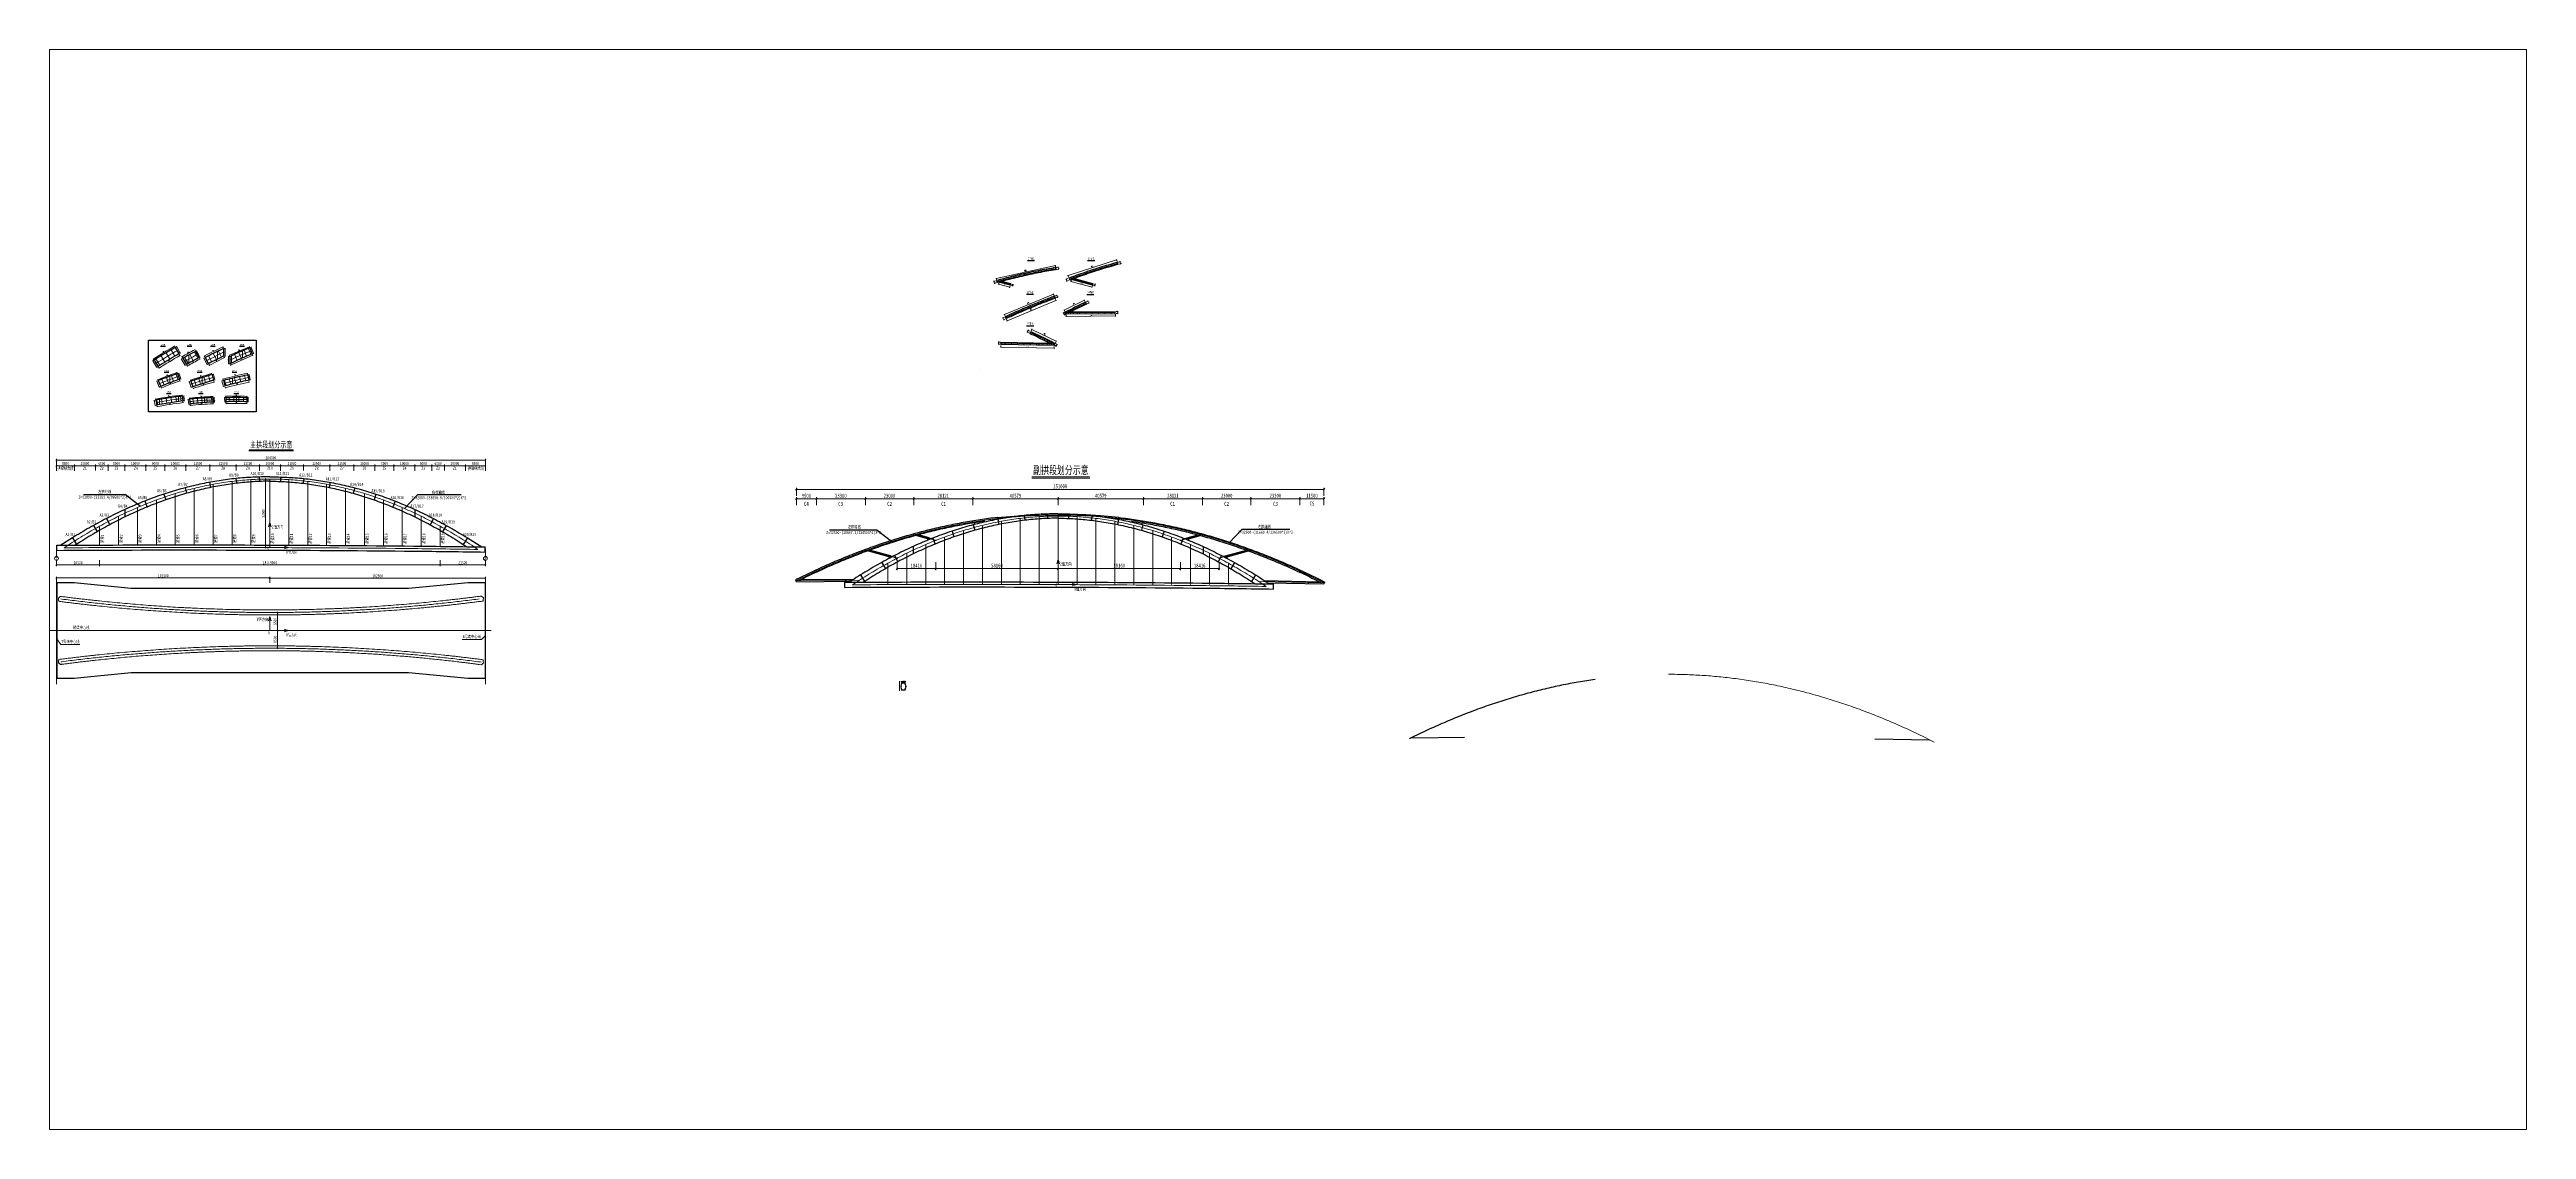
# Paper-space layout '布局2' of a CAD drawing. Header units: millimetres. Extents: x -126 to 383, y -14 to 209.
# The model-space entities are those that its viewports show. They can reach past a viewport. Long polylines and large blocks are cut down to what shows.
import ezdxf
from ezdxf.enums import TextEntityAlignment as Align

# ---------------------------------------------------------------- set-up
doc = ezdxf.new("R2010")
doc.units = ezdxf.units.MM
for name, pattern in [('CENTER', [2, 1.25, -0.25, 0.25, -0.25]), ('CENTER2', [28.575, 19.05, -3.175, 3.175, -3.175]), ('DASHED', [0.75, 0.5, -0.25])]:
    doc.linetypes.add(name, pattern=pattern)
doc.layers.get('Defpoints').update_dxf_attribs({"color": 8})
for name, color, linetype, lineweight in [('A-MASS', 70, 'Continuous', 15), ('中心线', 2, 'CENTER2', 15), ('标注', 4, 'Continuous', 13), ('标注线及字体', 2, 'Continuous', 15), ('桥 中心线', 4, 'CENTER', 15), ('桥 构造粗实', 1, 'Continuous', 30), ('横隔板', 6, 'CENTER2', 18), ('细实线', 4, 'Continuous', 15), ('虚线', 7, 'DASHED', 15), ('钢板粗线', 1, 'Continuous', 25)]:
    doc.layers.add(name, color=color, linetype=linetype, lineweight=lineweight)
doc.styles.add('111', font='仿宋_GB2312.TTF', dxfattribs={"width": 0.7})
doc.styles.add('BM_Anno', font='仿宋_GB2312.TTF', dxfattribs={"width": 0.85})
doc.styles.add('仿宋_GB2312', font='仿宋_GB2312.TTF', dxfattribs={"width": 0.75})
doc.dimstyles.new('200', dxfattribs={"dimscale": 0, "dimtxt": 2.5, "dimasz": 1, "dimexe": 1, "dimexo": 1, "dimgap": 0.6, "dimtad": 1, "dimdec": 0, "dimdsep": 46, "dimtxsty": '111', "dimblk": 'OBLIQUE', "dimcen": 0, "dimclrd": 4, "dimclre": 4, "dimclrt": 4, "dimadec": 1, "dimazin": 2, "dimtfac": 1, "dimtdec": 0, "dimtix": 1, "dimtmove": 2, "dimatfit": 3, "dimfxl": 4, "dimfxlon": 1, "dimtolj": 1, "dimlwd": -1, "dimlwe": -1, "dimarcsym": 0})

# ---------------------------------------------------------------- blocks, each defined once
blk = doc.blocks.new('_Oblique')
at = {"color": 0, "linetype": 'ByBlock', "lineweight": -2}
blk.add_line((-0.5, -0.5), (0.5, 0.5), dxfattribs=at)
blk = doc.blocks.new('*D18')
at = {"layer": 'Defpoints', "color": 0, "transparency": 16777216}
for p in [(-47340, 302332), (-45630, 299333), (-44952, 299720)]:
    blk.add_point(p, dxfattribs=at)
at = {"layer": '细实线', "color": 4, "transparency": 16777216}
for p, q in [((-47126, 302455), (-46547, 302785)), ((-46662, 302719), (-44952, 299720)), ((-45415, 299456), (-44836, 299786))]:
    blk.add_line(p, q, dxfattribs=at)
at = {"layer": '细实线', "color": 4, "transparency": 16777216, "xscale": 133.3333333333333, "yscale": 133.3333333333333, "zscale": 133.3333333333333}
for p, rotation in [((-46662, 302719), 119.6981168062345), ((-44952, 299720), 299.6981168062345)]:
    blk.add_blockref('_Oblique', p, dxfattribs=dict(at, rotation=rotation))
at = {"layer": '细实线', "color": 4, "transparency": 16777216, "insert": (-45600, 301337), "char_height": 333.3, "attachment_point": 5, "rotation": 299.698117, "style": '111'}
blk.add_mtext('\\A1;3453', dxfattribs=at)
blk = doc.blocks.new('*D19')
at = {"layer": 'Defpoints', "color": 0, "transparency": 16777216}
for p in [(-57457, 296353), (-56126, 292900), (-55509, 293293)]:
    blk.add_point(p, dxfattribs=at)
at = {"layer": '细实线', "color": 4, "transparency": 16777216}
for p, q in [((-57625, 296246), (-58187, 295888)), ((-58075, 295960), (-56126, 292900)), ((-55676, 293187), (-56238, 292829))]:
    blk.add_line(p, q, dxfattribs=at)
at = {"layer": '细实线', "color": 4, "transparency": 16777216, "xscale": 133.3333333333333, "yscale": 133.3333333333333, "zscale": 133.3333333333333}
for p, rotation in [((-58075, 295960), 122.4945633641406), ((-56126, 292900), 302.4945633641406)]:
    blk.add_blockref('_Oblique', p, dxfattribs=dict(at, rotation=rotation))
at = {"layer": '细实线', "color": 4, "transparency": 16777216, "insert": (-56899, 294558), "char_height": 333.3, "attachment_point": 5, "rotation": 302.494563, "style": '111'}
blk.add_mtext('\\A1;3627', dxfattribs=at)
blk = doc.blocks.new('*D20')
at = {"layer": 'Defpoints', "color": 0, "transparency": 16777216}
for p in [(-57461, 296351), (-49259, 302043), (-47340, 302332), (-45630, 299333), (-55509, 293293)]:
    blk.add_point(p, dxfattribs=at)
at = {"layer": '细实线', "color": 4, "transparency": 16777216}
for p, q in [((-57533, 296463), (-57852, 296963)), ((-47426, 302482), (-47756, 303061))]:
    blk.add_line(p, q, dxfattribs=at)
blk.add_arc((69070, 98229), 235673, 119.698117, 122.56439, dxfattribs=at)
at = {"layer": '细实线', "color": 4, "transparency": 16777216, "xscale": 133.3333333333333, "yscale": 133.3333333333333, "zscale": 133.3333333333333}
for p, rotation in [((-57781, 296851), 212.564390074306), ((-47690, 302946), 29.69811680623577)]:
    blk.add_blockref('_Oblique', p, dxfattribs=dict(at, rotation=rotation))
at = {"layer": '细实线', "color": 4, "transparency": 16777216, "insert": (-52897, 300166), "char_height": 333.3, "attachment_point": 5, "rotation": 31.131253, "style": '111'}
blk.add_mtext('11758', dxfattribs=at)
blk = doc.blocks.new('*D21')
at = {"layer": 'Defpoints', "color": 0, "transparency": 16777216}
for p in [(-57457, 296353), (-47340, 302332), (-47175, 297368), (-45630, 299333), (-55509, 293293)]:
    blk.add_point(p, dxfattribs=at)
at = {"layer": '细实线', "color": 4, "transparency": 16777216}
for p, q in [((-45433, 298989), (-45103, 298410)), ((-55333, 293018), (-54975, 292456))]:
    blk.add_line(p, q, dxfattribs=at)
blk.add_arc((71934, 93207), 236366, 119.698117, 122.494563, dxfattribs=at)
at = {"layer": '细实线', "color": 4, "transparency": 16777216, "xscale": 133.3333333333333, "yscale": 133.3333333333333, "zscale": 133.3333333333333}
for p, rotation in [((-45169, 298526), 29.69811680623446), ((-55047, 292568), 212.4945633641403)]:
    blk.add_blockref('_Oblique', p, dxfattribs=dict(at, rotation=rotation))
at = {"layer": '细实线', "color": 4, "transparency": 16777216, "insert": (-50267, 295811), "char_height": 333.3, "attachment_point": 5, "rotation": 31.09634, "style": '111'}
blk.add_mtext('11580', dxfattribs=at)
blk = doc.blocks.new('*D22')
at = {"layer": 'Defpoints', "color": 0, "transparency": 16777216}
for p in [(-37653, 300505), (-36087, 297547), (-35639, 297784)]:
    blk.add_point(p, dxfattribs=at)
at = {"layer": '细实线', "color": 4, "transparency": 16777216}
for p, q in [((-37535, 300568), (-37088, 300805)), ((-37205, 300742), (-35639, 297784)), ((-35969, 297609), (-35521, 297846))]:
    blk.add_line(p, q, dxfattribs=at)
at = {"layer": '细实线', "color": 4, "transparency": 16777216, "xscale": 133.3333333333333, "yscale": 133.3333333333333, "zscale": 133.3333333333333}
for p, rotation in [((-37205, 300742), 117.8951063882122), ((-35639, 297784), 297.8951063882122)]:
    blk.add_blockref('_Oblique', p, dxfattribs=dict(at, rotation=rotation))
at = {"layer": '细实线', "color": 4, "transparency": 16777216, "insert": (-36211, 299375), "char_height": 333.3, "attachment_point": 5, "rotation": 297.895106, "style": '111'}
blk.add_mtext('\\A1;3348', dxfattribs=at)
blk = doc.blocks.new('*D23')
at = {"layer": 'Defpoints', "color": 0, "transparency": 16777216}
for p in [(-43725, 297247), (-42704, 293855), (-42015, 294248)]:
    blk.add_point(p, dxfattribs=at)
at = {"layer": '细实线', "color": 4, "transparency": 16777216}
for p, q in [((-43951, 297118), (-44530, 296788)), ((-44415, 296854), (-42704, 293855)), ((-42241, 294119), (-42820, 293789))]:
    blk.add_line(p, q, dxfattribs=at)
at = {"layer": '细实线', "color": 4, "transparency": 16777216, "xscale": 133.3333333333333, "yscale": 133.3333333333333, "zscale": 133.3333333333333}
for p, rotation in [((-44415, 296854), 119.6981168062361), ((-42704, 293855), 299.6981168062361)]:
    blk.add_blockref('_Oblique', p, dxfattribs=dict(at, rotation=rotation))
at = {"layer": '细实线', "color": 4, "transparency": 16777216, "insert": (-43352, 295472), "char_height": 333.3, "attachment_point": 5, "rotation": 299.698117, "style": '111'}
blk.add_mtext('\\A1;3453', dxfattribs=at)
blk = doc.blocks.new('*D24')
at = {"layer": 'Defpoints', "color": 0, "transparency": 16777216}
for p in [(-43725, 297247), (-41327, 299543), (-37653, 300505), (-36140, 297519), (-42015, 294248)]:
    blk.add_point(p, dxfattribs=at)
at = {"layer": '细实线', "color": 4, "transparency": 16777216}
for p, q in [((-43879, 297516), (-44209, 298095)), ((-37797, 300789), (-38098, 301384))]:
    blk.add_line(p, q, dxfattribs=at)
blk.add_arc((25559, 175769), 140690, 116.874422, 119.698117, dxfattribs=at)
at = {"layer": '细实线', "color": 4, "transparency": 16777216, "xscale": 133.3333333333333, "yscale": 133.3333333333333, "zscale": 133.3333333333333}
for p, rotation in [((-44143, 297979), 209.6981168062361), ((-38038, 301265), 26.8744215149569)]:
    blk.add_blockref('_Oblique', p, dxfattribs=dict(at, rotation=rotation))
at = {"layer": '细实线', "color": 4, "transparency": 16777216, "insert": (-41224, 299870), "char_height": 333.3, "attachment_point": 5, "rotation": 28.286269, "style": '111'}
blk.add_mtext('6891', dxfattribs=at)
blk = doc.blocks.new('*D25')
at = {"layer": 'Defpoints', "color": 0, "transparency": 16777216}
for p in [(-55436, 286607), (-54968, 283524), (-54294, 283798)]:
    blk.add_point(p, dxfattribs=at)
at = {"layer": '细实线', "color": 4, "transparency": 16777216}
for p, q in [((-55616, 286534), (-56233, 286283)), ((-56110, 286333), (-54968, 283524)), ((-54474, 283725), (-55092, 283474))]:
    blk.add_line(p, q, dxfattribs=at)
at = {"layer": '细实线', "color": 4, "transparency": 16777216, "xscale": 133.3333333333333, "yscale": 133.3333333333333, "zscale": 133.3333333333333}
for p, rotation in [((-56110, 286333), 112.1175368240467), ((-54968, 283524), 292.1175368240467)]:
    blk.add_blockref('_Oblique', p, dxfattribs=dict(at, rotation=rotation))
at = {"layer": '细实线', "color": 4, "transparency": 16777216, "insert": (-55318, 285019), "char_height": 333.3, "attachment_point": 5, "rotation": 292.117537, "style": '111'}
blk.add_mtext('\\A1;3033', dxfattribs=at)
blk = doc.blocks.new('*D26')
at = {"layer": 'Defpoints', "color": 0, "transparency": 16777216}
for p in [(-46334, 289912), (-45396, 287194), (-44703, 287433)]:
    blk.add_point(p, dxfattribs=at)
at = {"layer": '细实线', "color": 4, "transparency": 16777216}
for p, q in [((-46145, 289977), (-45514, 290195)), ((-45640, 290151), (-44703, 287433)), ((-45207, 287259), (-44577, 287477))]:
    blk.add_line(p, q, dxfattribs=at)
at = {"layer": '细实线', "color": 4, "transparency": 16777216, "xscale": 133.3333333333333, "yscale": 133.3333333333333, "zscale": 133.3333333333333}
for p, rotation in [((-45640, 290151), 109.031363218315), ((-44703, 287433), 289.031363218315)]:
    blk.add_blockref('_Oblique', p, dxfattribs=dict(at, rotation=rotation))
at = {"layer": '细实线', "color": 4, "transparency": 16777216, "insert": (-44946, 288870), "char_height": 333.3, "attachment_point": 5, "rotation": 289.031363, "style": '111'}
blk.add_mtext('\\A1;2875', dxfattribs=at)
blk = doc.blocks.new('*D27')
at = {"layer": 'Defpoints', "color": 0, "transparency": 16777216}
for p in [(-29865, 289382), (-29145, 286779), (-28466, 286967)]:
    blk.add_point(p, dxfattribs=at)
at = {"layer": '细实线', "color": 4, "transparency": 16777216}
for p, q in [((-29700, 289427), (-29058, 289605)), ((-29186, 289569), (-28466, 286967)), ((-28980, 286825), (-28338, 287003))]:
    blk.add_line(p, q, dxfattribs=at)
at = {"layer": '细实线', "color": 4, "transparency": 16777216, "xscale": 133.3333333333333, "yscale": 133.3333333333333, "zscale": 133.3333333333333}
for p, rotation in [((-29186, 289569), 105.4633105180133), ((-28466, 286967), 285.4633105180133)]:
    blk.add_blockref('_Oblique', p, dxfattribs=dict(at, rotation=rotation))
at = {"layer": '细实线', "color": 4, "transparency": 16777216, "insert": (-28596, 288332), "char_height": 333.3, "attachment_point": 5, "rotation": 285.463311, "style": '111'}
blk.add_mtext('\\A1;2700', dxfattribs=at)
blk = doc.blocks.new('*D28')
at = {"layer": 'Defpoints', "color": 0, "transparency": 16777216}
for p in [(-39973, 286366), (-39767, 283396), (-39036, 283648)]:
    blk.add_point(p, dxfattribs=at)
at = {"layer": '细实线', "color": 4, "transparency": 16777216}
for p, q in [((-40200, 286287), (-40831, 286070)), ((-40705, 286114), (-39767, 283396)), ((-39263, 283570), (-39893, 283352))]:
    blk.add_line(p, q, dxfattribs=at)
at = {"layer": '细实线', "color": 4, "transparency": 16777216, "xscale": 133.3333333333333, "yscale": 133.3333333333333, "zscale": 133.3333333333333}
for p, rotation in [((-40705, 286114), 109.031363218315), ((-39767, 283396), 289.031363218315)]:
    blk.add_blockref('_Oblique', p, dxfattribs=dict(at, rotation=rotation))
at = {"layer": '细实线', "color": 4, "transparency": 16777216, "insert": (-40010, 284832), "char_height": 333.3, "attachment_point": 5, "rotation": 289.031363, "style": '111'}
blk.add_mtext('\\A1;2875', dxfattribs=at)
blk = doc.blocks.new('*D29')
at = {"layer": 'Defpoints', "color": 0, "transparency": 16777216}
for p in [(-12845, 289256), (-12367, 286804), (-11771, 286920)]:
    blk.add_point(p, dxfattribs=at)
at = {"layer": '细实线', "color": 4, "transparency": 16777216}
for p, q in [((-12714, 289282), (-12117, 289398)), ((-12248, 289373), (-11771, 286920)), ((-12237, 286829), (-11640, 286945))]:
    blk.add_line(p, q, dxfattribs=at)
at = {"layer": '细实线', "color": 4, "transparency": 16777216, "xscale": 133.3333333333333, "yscale": 133.3333333333333, "zscale": 133.3333333333333}
for p, rotation in [((-12248, 289373), 101.0159443170376), ((-11771, 286920), 281.0159443170376)]:
    blk.add_blockref('_Oblique', p, dxfattribs=dict(at, rotation=rotation))
at = {"layer": '细实线', "color": 4, "transparency": 16777216, "insert": (-11775, 288192), "char_height": 333.3, "attachment_point": 5, "rotation": 281.015944, "style": '111'}
blk.add_mtext('\\A1;2499', dxfattribs=at)
blk = doc.blocks.new('*D30')
at = {"layer": 'Defpoints', "color": 0, "transparency": 16777216}
for p in [(-24466, 286642), (-24424, 283852), (-23746, 284039)]:
    blk.add_point(p, dxfattribs=at)
at = {"layer": '细实线', "color": 4, "transparency": 16777216}
for p, q in [((-24630, 286596), (-25273, 286419)), ((-25144, 286454), (-24424, 283852)), ((-23910, 283994), (-24553, 283816))]:
    blk.add_line(p, q, dxfattribs=at)
at = {"layer": '细实线', "color": 4, "transparency": 16777216, "xscale": 133.3333333333333, "yscale": 133.3333333333333, "zscale": 133.3333333333333}
for p, rotation in [((-25144, 286454), 105.4633105180136), ((-24424, 283852), 285.4633105180136)]:
    blk.add_blockref('_Oblique', p, dxfattribs=dict(at, rotation=rotation))
at = {"layer": '细实线', "color": 4, "transparency": 16777216, "insert": (-24554, 285217), "char_height": 333.3, "attachment_point": 5, "rotation": 285.463311, "style": '111'}
blk.add_mtext('\\A1;2700', dxfattribs=at)
blk = doc.blocks.new('*D31')
at = {"layer": 'Defpoints', "color": 0, "transparency": 16777216}
for p in [(-55436, 286607), (-54294, 283798), (-49525, 289370), (-46334, 289912), (-45400, 287193)]:
    blk.add_point(p, dxfattribs=at)
at = {"layer": '细实线', "color": 4, "transparency": 16777216}
for p, q in [((-55486, 286731), (-55658, 287153)), ((-46377, 290038), (-46557, 290561))]:
    blk.add_line(p, q, dxfattribs=at)
blk.add_arc((10413, 124583), 175350, 108.944088, 112.117537, dxfattribs=at)
at = {"layer": '细实线', "color": 4, "transparency": 16777216, "xscale": 133.3333333333333, "yscale": 133.3333333333333, "zscale": 133.3333333333333}
for p, rotation in [((-55607, 287029), 202.1175368240472), ((-46513, 290435), 18.94408774414351)]:
    blk.add_blockref('_Oblique', p, dxfattribs=dict(at, rotation=rotation))
at = {"layer": '细实线', "color": 4, "transparency": 16777216, "insert": (-51168, 289019), "char_height": 333.3, "attachment_point": 5, "rotation": 20.530812, "style": '111'}
blk.add_mtext('9685', dxfattribs=at)
blk = doc.blocks.new('*D32')
at = {"layer": 'Defpoints', "color": 0, "transparency": 16777216}
for p in [(-55436, 286607), (-54294, 283798), (-48027, 285417), (-46334, 289912), (-45396, 287194)]:
    blk.add_point(p, dxfattribs=at)
at = {"layer": '细实线', "color": 4, "transparency": 16777216}
for p, q in [((-54215, 283604), (-53964, 282986)), ((-45311, 286946), (-45094, 286316))]:
    blk.add_line(p, q, dxfattribs=at)
blk.add_arc((12275, 120001), 176065, 109.031363, 112.117537, dxfattribs=at)
at = {"layer": '细实线', "color": 4, "transparency": 16777216, "xscale": 133.3333333333333, "yscale": 133.3333333333333, "zscale": 133.3333333333333}
for p, rotation in [((-54015, 283110), 202.1175368240472), ((-45137, 286442), 19.03136321831502)]:
    blk.add_blockref('_Oblique', p, dxfattribs=dict(at, rotation=rotation))
at = {"layer": '细实线', "color": 4, "transparency": 16777216, "insert": (-49682, 285059), "char_height": 333.3, "attachment_point": 5, "rotation": 20.57445, "style": '111'}
blk.add_mtext('9525', dxfattribs=at)
blk = doc.blocks.new('*D33')
at = {"layer": 'Defpoints', "color": 0, "transparency": 16777216}
for p in [(-39973, 286366), (-39036, 283648), (-33922, 288823), (-29865, 289382), (-29147, 286779)]:
    blk.add_point(p, dxfattribs=at)
at = {"layer": '细实线', "color": 4, "transparency": 16777216}
for p, q in [((-40017, 286492), (-40172, 286942)), ((-29900, 289510), (-30057, 290078))]:
    blk.add_line(p, q, dxfattribs=at)
blk.add_arc((14596, 128167), 167823, 105.417961, 109.031363, dxfattribs=at)
at = {"layer": '细实线', "color": 4, "transparency": 16777216, "xscale": 133.3333333333333, "yscale": 133.3333333333333, "zscale": 133.3333333333333}
for p, rotation in [((-40129, 286816), 199.031363218315), ((-30021, 289950), 15.41796055504426)]:
    blk.add_blockref('_Oblique', p, dxfattribs=dict(at, rotation=rotation))
at = {"layer": '细实线', "color": 4, "transparency": 16777216, "insert": (-35170, 288691), "char_height": 333.3, "attachment_point": 5, "rotation": 17.224662, "style": '111'}
blk.add_mtext('10551', dxfattribs=at)
blk = doc.blocks.new('*D34')
at = {"layer": 'Defpoints', "color": 0, "transparency": 16777216}
for p in [(-39973, 286366), (-39036, 283648), (-32215, 284973), (-29865, 289382), (-29145, 286779)]:
    blk.add_point(p, dxfattribs=at)
at = {"layer": '细实线', "color": 4, "transparency": 16777216}
for p, q in [((-38940, 283369), (-38722, 282738)), ((-29051, 286439), (-28873, 285796))]:
    blk.add_line(p, q, dxfattribs=at)
blk.add_arc((15289, 126156), 165770, 105.463311, 109.031363, dxfattribs=at)
at = {"layer": '细实线', "color": 4, "transparency": 16777216, "xscale": 133.3333333333333, "yscale": 133.3333333333333, "zscale": 133.3333333333333}
for p, rotation in [((-38766, 282865), 199.031363218315), ((-28908, 285925), 15.46331051801299)]:
    blk.add_blockref('_Oblique', p, dxfattribs=dict(at, rotation=rotation))
at = {"layer": '细实线', "color": 4, "transparency": 16777216, "insert": (-33932, 284699), "char_height": 333.3, "attachment_point": 5, "rotation": 17.247337, "style": '111'}
blk.add_mtext('10377', dxfattribs=at)
blk = doc.blocks.new('*D35')
at = {"layer": 'Defpoints', "color": 0, "transparency": 16777216}
for p in [(-24466, 286642), (-23746, 284039), (-15982, 285067), (-12845, 289256), (-12367, 286804)]:
    blk.add_point(p, dxfattribs=at)
at = {"layer": '细实线', "color": 4, "transparency": 16777216}
for p, q in [((-23654, 283706), (-23476, 283064)), ((-12285, 286381), (-12158, 285727))]:
    blk.add_line(p, q, dxfattribs=at)
blk.add_arc((16473, 138651), 149970, 101.015944, 105.463311, dxfattribs=at)
at = {"layer": '细实线', "color": 4, "transparency": 16777216, "xscale": 133.3333333333333, "yscale": 133.3333333333333, "zscale": 133.3333333333333}
for p, rotation in [((-23512, 283192), 195.4633105180136), ((-12183, 285858), 11.01594431703787)]:
    blk.add_blockref('_Oblique', p, dxfattribs=dict(at, rotation=rotation))
at = {"layer": '细实线', "color": 4, "transparency": 16777216, "insert": (-17927, 284864), "char_height": 333.3, "attachment_point": 5, "rotation": 13.239627, "style": '111'}
blk.add_mtext('11712', dxfattribs=at)
blk = doc.blocks.new('*D36')
at = {"layer": 'Defpoints', "color": 0, "transparency": 16777216}
for p in [(-24466, 286642), (-23746, 284039), (-16906, 289233), (-12845, 289256), (-12367, 286804)]:
    blk.add_point(p, dxfattribs=at)
at = {"layer": '细实线', "color": 4, "transparency": 16777216}
for p, q in [((-24508, 286791), (-24685, 287434)), ((-12897, 289523), (-13024, 290177))]:
    blk.add_line(p, q, dxfattribs=at)
blk.add_arc((16473, 138651), 154238, 101.015944, 105.463311, dxfattribs=at)
at = {"layer": '细实线', "color": 4, "transparency": 16777216, "xscale": 133.3333333333333, "yscale": 133.3333333333333, "zscale": 133.3333333333333}
for p, rotation in [((-24650, 287305), 195.4633105180136), ((-12999, 290047), 11.01594431703787)]:
    blk.add_blockref('_Oblique', p, dxfattribs=dict(at, rotation=rotation))
at = {"layer": '细实线', "color": 4, "transparency": 16777216, "insert": (-18906, 289021), "char_height": 333.3, "attachment_point": 5, "rotation": 13.239627, "style": '111'}
blk.add_mtext('11915', dxfattribs=at)
blk = doc.blocks.new('*D37')
at = {"layer": 'Defpoints', "color": 0, "transparency": 16777216}
for p in [(-41234, 277679), (-40540, 277757), (-40284, 275492)]:
    blk.add_point(p, dxfattribs=at)
at = {"layer": '细实线', "color": 4, "transparency": 16777216}
for p, q in [((-40704, 277739), (-41367, 277664)), ((-40979, 275413), (-41234, 277679)), ((-40449, 275473), (-41111, 275399))]:
    blk.add_line(p, q, dxfattribs=at)
at = {"layer": '细实线', "color": 4, "transparency": 16777216, "xscale": 133.3333333333333, "yscale": 133.3333333333333, "zscale": 133.3333333333333}
for p, rotation in [((-41234, 277679), 96.43028203833688), ((-40979, 275413), 276.4302820383369)]:
    blk.add_blockref('_Oblique', p, dxfattribs=dict(at, rotation=rotation))
at = {"layer": '细实线', "color": 4, "transparency": 16777216, "insert": (-40870, 276573), "char_height": 333.3, "attachment_point": 5, "rotation": 276.430282, "style": '111'}
blk.add_mtext('\\A1;2280', dxfattribs=at)
blk = doc.blocks.new('*D38')
at = {"layer": 'Defpoints', "color": 0, "transparency": 16777216}
for p in [(-29444, 278457), (-29380, 276370), (-28742, 276390)]:
    blk.add_point(p, dxfattribs=at)
at = {"layer": '细实线', "color": 4, "transparency": 16777216}
for p, q in [((-29311, 278461), (-28672, 278480)), ((-29247, 276374), (-28608, 276394)), ((-28806, 278476), (-28742, 276390))]:
    blk.add_line(p, q, dxfattribs=at)
at = {"layer": '细实线', "color": 4, "transparency": 16777216, "xscale": 133.3333333333333, "yscale": 133.3333333333333, "zscale": 133.3333333333333}
for p, rotation in [((-28806, 278476), 91.76055921980644), ((-28742, 276390), 271.7605592198065)]:
    blk.add_blockref('_Oblique', p, dxfattribs=dict(at, rotation=rotation))
at = {"layer": '细实线', "color": 4, "transparency": 16777216, "insert": (-28535, 277440), "char_height": 333.3, "attachment_point": 5, "rotation": 271.760559, "style": '111'}
blk.add_mtext('\\A1;2088', dxfattribs=at)
blk = doc.blocks.new('*D39')
at = {"layer": 'Defpoints', "color": 0, "transparency": 16777216}
for p in [(-23810, 276502), (-23308, 278605), (-23244, 276519)]:
    blk.add_point(p, dxfattribs=at)
at = {"layer": '细实线', "color": 4, "transparency": 16777216}
for p, q in [((-23442, 278601), (-24008, 278584)), ((-23377, 276515), (-23944, 276497)), ((-23875, 278588), (-23810, 276502))]:
    blk.add_line(p, q, dxfattribs=at)
at = {"layer": '细实线', "color": 4, "transparency": 16777216, "xscale": 133.3333333333333, "yscale": 133.3333333333333, "zscale": 133.3333333333333}
for p, rotation in [((-23875, 278588), 91.76055921977296), ((-23810, 276502), 271.760559219773)]:
    blk.add_blockref('_Oblique', p, dxfattribs=dict(at, rotation=rotation))
at = {"layer": '细实线', "color": 4, "transparency": 16777216, "insert": (-23604, 277552), "char_height": 333.3, "attachment_point": 5, "rotation": 271.760559, "style": '111'}
blk.add_mtext('\\A1;2088', dxfattribs=at)
blk = doc.blocks.new('*D40')
at = {"layer": 'Defpoints', "color": 0, "transparency": 16777216}
for p in [(-13308, 276519), (-13244, 278605), (-12749, 276502)]:
    blk.add_point(p, dxfattribs=at)
at = {"layer": '细实线', "color": 4, "transparency": 16777216}
for p, q in [((-13175, 276515), (-12616, 276498)), ((-13111, 278601), (-12552, 278584)), ((-12685, 278588), (-12749, 276502))]:
    blk.add_line(p, q, dxfattribs=at)
at = {"layer": '细实线', "color": 4, "transparency": 16777216, "xscale": 133.3333333333333, "yscale": 133.3333333333333, "zscale": 133.3333333333333}
for p, rotation in [((-12749, 276502), 268.2394407802271), ((-12685, 278588), 88.23944078022711)]:
    blk.add_blockref('_Oblique', p, dxfattribs=dict(at, rotation=rotation))
at = {"layer": '细实线', "color": 4, "transparency": 16777216, "insert": (-12956, 277552), "char_height": 333.3, "attachment_point": 5, "rotation": 88.239441, "style": '111'}
blk.add_mtext('\\A1;2088', dxfattribs=at)
blk = doc.blocks.new('*D41')
at = {"layer": 'Defpoints', "color": 0, "transparency": 16777216}
for p in [(-23308, 278605), (-23244, 276519), (-17115, 279186), (-13321, 276519), (-13244, 278605)]:
    blk.add_point(p, dxfattribs=at)
at = {"layer": '细实线', "color": 4, "transparency": 16777216}
for p, q in [((-23312, 278739), (-23328, 279257)), ((-13239, 278739), (-13221, 279226))]:
    blk.add_line(p, q, dxfattribs=at)
blk.add_arc((-18731, 129677), 149518, 87.890215, 91.760559, dxfattribs=at)
at = {"layer": '细实线', "color": 4, "transparency": 16777216, "xscale": 133.3333333333333, "yscale": 133.3333333333333, "zscale": 133.3333333333333}
for p, rotation in [((-23324, 279124), 181.7605592197729), ((-13226, 279093), 357.8902152304187)]:
    blk.add_blockref('_Oblique', p, dxfattribs=dict(at, rotation=rotation))
at = {"layer": '细实线', "color": 4, "transparency": 16777216, "insert": (-18274, 279432), "char_height": 333.3, "attachment_point": 5, "rotation": 359.825387, "style": '111'}
blk.add_mtext('10065', dxfattribs=at)
blk = doc.blocks.new('*D42')
at = {"layer": 'Defpoints', "color": 0, "transparency": 16777216}
for p in [(-23320, 278608), (-23244, 276519), (-17294, 275771), (-13308, 276519), (-13244, 278605)]:
    blk.add_point(p, dxfattribs=at)
at = {"layer": '细实线', "color": 4, "transparency": 16777216}
for p, q in [((-23233, 276207), (-23209, 275541)), ((-13317, 276235), (-13337, 275569))]:
    blk.add_line(p, q, dxfattribs=at)
blk.add_arc((-17859, 128466), 147306, 88.239441, 92.08308, dxfattribs=at)
at = {"layer": '细实线', "color": 4, "transparency": 16777216, "xscale": 133.3333333333333, "yscale": 133.3333333333333, "zscale": 133.3333333333333}
for p, rotation in [((-23213, 275674), 182.0830799192763), ((-13333, 275702), 358.2394407802271)]:
    blk.add_blockref('_Oblique', p, dxfattribs=dict(at, rotation=rotation))
at = {"layer": '细实线', "color": 4, "transparency": 16777216, "insert": (-18274, 276010), "char_height": 333.3, "attachment_point": 5, "rotation": 0.16126, "style": '111'}
blk.add_mtext('9940', dxfattribs=at)
blk = doc.blocks.new('*D45')
at = {"layer": 'Defpoints', "color": 0, "transparency": 16777216}
for p in [(100162, 248842), (-103838, 243200), (100162, 241051)]:
    blk.add_point(p, dxfattribs=at)
at = {"layer": '标注', "color": 4, "transparency": 16777216}
for p, q in [((-103838, 246489), (-103838, 249430)), ((-103838, 248842), (100162, 248842)), ((100162, 246489), (100162, 249430))]:
    blk.add_line(p, q, dxfattribs=at)
at = {"layer": '标注', "color": 4, "transparency": 16777216, "xscale": 588.2352941176471, "yscale": 588.2352941176471, "zscale": 588.2352941176471, "rotation": 180}
blk.add_blockref('_Oblique', (-103838, 248842), dxfattribs=at)
at = {"layer": '标注', "color": 4, "transparency": 16777216, "xscale": 588.2352941176471, "yscale": 588.2352941176471, "zscale": 588.2352941176471}
blk.add_blockref('_Oblique', (100162, 248842), dxfattribs=at)
at = {"layer": '标注', "color": 4, "transparency": 16777216, "insert": (-1838, 249930), "char_height": 1470.6, "attachment_point": 5, "style": '111'}
blk.add_mtext('\\A1;204000', dxfattribs=at)
blk = doc.blocks.new('*D46')
at = {"layer": 'Defpoints', "color": 0, "transparency": 16777216}
for p in [(-42338, 242626), (-30838, 246111), (-30838, 242651)]:
    blk.add_point(p, dxfattribs=at)
at = {"layer": '标注', "color": 4, "transparency": 16777216}
for p, q in [((-42338, 243758), (-42338, 246699)), ((-42338, 246111), (-30838, 246111)), ((-30838, 243758), (-30838, 246699))]:
    blk.add_line(p, q, dxfattribs=at)
at = {"layer": '标注', "color": 4, "transparency": 16777216, "xscale": 588.2352941176471, "yscale": 588.2352941176471, "zscale": 588.2352941176471, "rotation": 180}
blk.add_blockref('_Oblique', (-42338, 246111), dxfattribs=at)
at = {"layer": '标注', "color": 4, "transparency": 16777216, "xscale": 588.2352941176471, "yscale": 588.2352941176471, "zscale": 588.2352941176471}
blk.add_blockref('_Oblique', (-30838, 246111), dxfattribs=at)
at = {"layer": '标注', "color": 4, "transparency": 16777216, "insert": (-36588, 247199), "char_height": 1470.6, "attachment_point": 5, "style": '111'}
blk.add_mtext('\\A1;11500', dxfattribs=at)
blk = doc.blocks.new('*D47')
at = {"layer": 'Defpoints', "color": 0, "transparency": 16777216}
for p in [(-61338, 242974), (-52338, 246111), (-52338, 242701)]:
    blk.add_point(p, dxfattribs=at)
at = {"layer": '标注', "color": 4, "transparency": 16777216}
for p, q in [((-61338, 243758), (-61338, 246699)), ((-61338, 246111), (-52338, 246111)), ((-52338, 243758), (-52338, 246699))]:
    blk.add_line(p, q, dxfattribs=at)
at = {"layer": '标注', "color": 4, "transparency": 16777216, "xscale": 588.2352941176471, "yscale": 588.2352941176471, "zscale": 588.2352941176471, "rotation": 180}
blk.add_blockref('_Oblique', (-61338, 246111), dxfattribs=at)
at = {"layer": '标注', "color": 4, "transparency": 16777216, "xscale": 588.2352941176471, "yscale": 588.2352941176471, "zscale": 588.2352941176471}
blk.add_blockref('_Oblique', (-52338, 246111), dxfattribs=at)
at = {"layer": '标注', "color": 4, "transparency": 16777216, "insert": (-56838, 247199), "char_height": 1470.6, "attachment_point": 5, "style": '111'}
blk.add_mtext('\\A1;9000', dxfattribs=at)
blk = doc.blocks.new('*D48')
at = {"layer": 'Defpoints', "color": 0, "transparency": 16777216}
for p in [(-71338, 240297), (-61338, 246111), (-61338, 242974)]:
    blk.add_point(p, dxfattribs=at)
at = {"layer": '标注', "color": 4, "transparency": 16777216}
for p, q in [((-71338, 243758), (-71338, 246699)), ((-71338, 246111), (-61338, 246111)), ((-61338, 243758), (-61338, 246699))]:
    blk.add_line(p, q, dxfattribs=at)
at = {"layer": '标注', "color": 4, "transparency": 16777216, "xscale": 588.2352941176471, "yscale": 588.2352941176471, "zscale": 588.2352941176471, "rotation": 180}
blk.add_blockref('_Oblique', (-71338, 246111), dxfattribs=at)
at = {"layer": '标注', "color": 4, "transparency": 16777216, "xscale": 588.2352941176471, "yscale": 588.2352941176471, "zscale": 588.2352941176471}
blk.add_blockref('_Oblique', (-61338, 246111), dxfattribs=at)
at = {"layer": '标注', "color": 4, "transparency": 16777216, "insert": (-66338, 247199), "char_height": 1470.6, "attachment_point": 5, "style": '111'}
blk.add_mtext('\\A1;10000', dxfattribs=at)
blk = doc.blocks.new('*D49')
at = {"layer": 'Defpoints', "color": 0, "transparency": 16777216}
for p in [(-79338, 242159), (-71338, 246111), (-71338, 240297)]:
    blk.add_point(p, dxfattribs=at)
at = {"layer": '标注', "color": 4, "transparency": 16777216}
for p, q in [((-79338, 243758), (-79338, 246699)), ((-79338, 246111), (-71338, 246111)), ((-71338, 243758), (-71338, 246699))]:
    blk.add_line(p, q, dxfattribs=at)
at = {"layer": '标注', "color": 4, "transparency": 16777216, "xscale": 588.2352941176471, "yscale": 588.2352941176471, "zscale": 588.2352941176471, "rotation": 180}
blk.add_blockref('_Oblique', (-79338, 246111), dxfattribs=at)
at = {"layer": '标注', "color": 4, "transparency": 16777216, "xscale": 588.2352941176471, "yscale": 588.2352941176471, "zscale": 588.2352941176471}
blk.add_blockref('_Oblique', (-71338, 246111), dxfattribs=at)
at = {"layer": '标注', "color": 4, "transparency": 16777216, "insert": (-75338, 247199), "char_height": 1470.6, "attachment_point": 5, "style": '111'}
blk.add_mtext('\\A1;8000', dxfattribs=at)
blk = doc.blocks.new('*D50')
at = {"layer": 'Defpoints', "color": 0, "transparency": 16777216}
for p in [(-85338, 243274), (-79338, 246111), (-79338, 242159)]:
    blk.add_point(p, dxfattribs=at)
at = {"layer": '标注', "color": 4, "transparency": 16777216}
for p, q in [((-85338, 243862), (-85338, 246699)), ((-85338, 246111), (-79338, 246111)), ((-79338, 243758), (-79338, 246699))]:
    blk.add_line(p, q, dxfattribs=at)
at = {"layer": '标注', "color": 4, "transparency": 16777216, "xscale": 588.2352941176471, "yscale": 588.2352941176471, "zscale": 588.2352941176471, "rotation": 180}
blk.add_blockref('_Oblique', (-85338, 246111), dxfattribs=at)
at = {"layer": '标注', "color": 4, "transparency": 16777216, "xscale": 588.2352941176471, "yscale": 588.2352941176471, "zscale": 588.2352941176471}
blk.add_blockref('_Oblique', (-79338, 246111), dxfattribs=at)
at = {"layer": '标注', "color": 4, "transparency": 16777216, "insert": (-82338, 247199), "char_height": 1470.6, "attachment_point": 5, "style": '111'}
blk.add_mtext('\\A1;6000', dxfattribs=at)
blk = doc.blocks.new('*D51')
at = {"layer": 'Defpoints', "color": 0, "transparency": 16777216}
for p in [(-95338, 242495), (-85338, 246111), (-85338, 243274)]:
    blk.add_point(p, dxfattribs=at)
at = {"layer": '标注', "color": 4, "transparency": 16777216}
for p, q in [((-95338, 243758), (-95338, 246699)), ((-95338, 246111), (-85338, 246111)), ((-85338, 243862), (-85338, 246699))]:
    blk.add_line(p, q, dxfattribs=at)
at = {"layer": '标注', "color": 4, "transparency": 16777216, "xscale": 588.2352941176471, "yscale": 588.2352941176471, "zscale": 588.2352941176471, "rotation": 180}
blk.add_blockref('_Oblique', (-95338, 246111), dxfattribs=at)
at = {"layer": '标注', "color": 4, "transparency": 16777216, "xscale": 588.2352941176471, "yscale": 588.2352941176471, "zscale": 588.2352941176471}
blk.add_blockref('_Oblique', (-85338, 246111), dxfattribs=at)
at = {"layer": '标注', "color": 4, "transparency": 16777216, "insert": (-90338, 247199), "char_height": 1470.6, "attachment_point": 5, "style": '111'}
blk.add_mtext('\\A1;10000', dxfattribs=at)
blk = doc.blocks.new('*D52')
at = {"layer": 'Defpoints', "color": 0, "transparency": 16777216}
for p in [(-30838, 243305), (-18338, 246111), (-18338, 243247)]:
    blk.add_point(p, dxfattribs=at)
at = {"layer": '标注', "color": 4, "transparency": 16777216}
for p, q in [((-30838, 243893), (-30838, 246699)), ((-30838, 246111), (-18338, 246111)), ((-18338, 243835), (-18338, 246699))]:
    blk.add_line(p, q, dxfattribs=at)
at = {"layer": '标注', "color": 4, "transparency": 16777216, "xscale": 588.2352941176471, "yscale": 588.2352941176471, "zscale": 588.2352941176471, "rotation": 180}
blk.add_blockref('_Oblique', (-30838, 246111), dxfattribs=at)
at = {"layer": '标注', "color": 4, "transparency": 16777216, "xscale": 588.2352941176471, "yscale": 588.2352941176471, "zscale": 588.2352941176471}
blk.add_blockref('_Oblique', (-18338, 246111), dxfattribs=at)
at = {"layer": '标注', "color": 4, "transparency": 16777216, "insert": (-24588, 247199), "char_height": 1470.6, "attachment_point": 5, "style": '111'}
blk.add_mtext('\\A1;12500', dxfattribs=at)
blk = doc.blocks.new('*D53')
at = {"layer": 'Defpoints', "color": 0, "transparency": 16777216}
for p in [(-18338, 243247), (-7338, 246111), (-7338, 242760)]:
    blk.add_point(p, dxfattribs=at)
at = {"layer": '标注', "color": 4, "transparency": 16777216}
for p, q in [((-18338, 243835), (-18338, 246699)), ((-18338, 246111), (-7338, 246111)), ((-7338, 243758), (-7338, 246699))]:
    blk.add_line(p, q, dxfattribs=at)
at = {"layer": '标注', "color": 4, "transparency": 16777216, "xscale": 588.2352941176471, "yscale": 588.2352941176471, "zscale": 588.2352941176471, "rotation": 180}
blk.add_blockref('_Oblique', (-18338, 246111), dxfattribs=at)
at = {"layer": '标注', "color": 4, "transparency": 16777216, "xscale": 588.2352941176471, "yscale": 588.2352941176471, "zscale": 588.2352941176471}
blk.add_blockref('_Oblique', (-7338, 246111), dxfattribs=at)
at = {"layer": '标注', "color": 4, "transparency": 16777216, "insert": (-12838, 247199), "char_height": 1470.6, "attachment_point": 5, "style": '111'}
blk.add_mtext('\\A1;11000', dxfattribs=at)
blk = doc.blocks.new('*D54')
at = {"layer": 'Defpoints', "color": 0, "transparency": 16777216}
for p in [(-7338, 246111), (-7338, 242760), (2662, 242854)]:
    blk.add_point(p, dxfattribs=at)
at = {"layer": '标注', "color": 4, "transparency": 16777216}
for p, q in [((-7338, 243758), (-7338, 246699)), ((2662, 246111), (-7338, 246111)), ((2662, 243758), (2662, 246699))]:
    blk.add_line(p, q, dxfattribs=at)
at = {"layer": '标注', "color": 4, "transparency": 16777216, "xscale": 588.2352941176471, "yscale": 588.2352941176471, "zscale": 588.2352941176471, "rotation": 180}
blk.add_blockref('_Oblique', (-7338, 246111), dxfattribs=at)
at = {"layer": '标注', "color": 4, "transparency": 16777216, "xscale": 588.2352941176471, "yscale": 588.2352941176471, "zscale": 588.2352941176471}
blk.add_blockref('_Oblique', (2662, 246111), dxfattribs=at)
at = {"layer": '标注', "color": 4, "transparency": 16777216, "insert": (-2338, 247199), "char_height": 1470.6, "attachment_point": 5, "style": '111'}
blk.add_mtext('\\A1;10000', dxfattribs=at)
blk = doc.blocks.new('*D55')
at = {"layer": 'Defpoints', "color": 0, "transparency": 16777216}
for p in [(-52338, 242701), (-42338, 246111), (-42338, 242626)]:
    blk.add_point(p, dxfattribs=at)
at = {"layer": '标注', "color": 4, "transparency": 16777216}
for p, q in [((-52338, 243758), (-52338, 246699)), ((-52338, 246111), (-42338, 246111)), ((-42338, 243758), (-42338, 246699))]:
    blk.add_line(p, q, dxfattribs=at)
at = {"layer": '标注', "color": 4, "transparency": 16777216, "xscale": 588.2352941176471, "yscale": 588.2352941176471, "zscale": 588.2352941176471, "rotation": 180}
blk.add_blockref('_Oblique', (-52338, 246111), dxfattribs=at)
at = {"layer": '标注', "color": 4, "transparency": 16777216, "xscale": 588.2352941176471, "yscale": 588.2352941176471, "zscale": 588.2352941176471}
blk.add_blockref('_Oblique', (-42338, 246111), dxfattribs=at)
at = {"layer": '标注', "color": 4, "transparency": 16777216, "insert": (-47338, 247199), "char_height": 1470.6, "attachment_point": 5, "style": '111'}
blk.add_mtext('\\A1;10000', dxfattribs=at)
blk = doc.blocks.new('*D56')
at = {"layer": 'Defpoints', "color": 0, "transparency": 16777216}
for p in [(-103838, 246111), (-103838, 240508), (-95338, 242097)]:
    blk.add_point(p, dxfattribs=at)
at = {"layer": '标注', "color": 4, "transparency": 16777216}
for p, q in [((-103838, 243758), (-103838, 246699)), ((-95338, 246111), (-103838, 246111)), ((-95338, 243758), (-95338, 246699))]:
    blk.add_line(p, q, dxfattribs=at)
at = {"layer": '标注', "color": 4, "transparency": 16777216, "xscale": 588.2352941176471, "yscale": 588.2352941176471, "zscale": 588.2352941176471, "rotation": 180}
blk.add_blockref('_Oblique', (-103838, 246111), dxfattribs=at)
at = {"layer": '标注', "color": 4, "transparency": 16777216, "xscale": 588.2352941176471, "yscale": 588.2352941176471, "zscale": 588.2352941176471}
blk.add_blockref('_Oblique', (-95338, 246111), dxfattribs=at)
at = {"layer": '标注', "color": 4, "transparency": 16777216, "insert": (-99588, 247199), "char_height": 1470.6, "attachment_point": 5, "style": '111'}
blk.add_mtext('\\A1;8500', dxfattribs=at)
blk = doc.blocks.new('*D57')
at = {"layer": 'Defpoints', "color": 0, "transparency": 16777216}
for p in [(-56612, 277389), (-56135, 274937), (-46641, 279424), (-44001, 279197), (-43746, 276931)]:
    blk.add_point(p, dxfattribs=at)
at = {"layer": '细实线', "color": 4, "transparency": 16777216}
for p, q in [((-56638, 277520), (-56717, 277929)), ((-44016, 279329), (-44077, 279869))]:
    blk.add_line(p, q, dxfattribs=at)
blk.add_arc((-26177, 121048), 159693, 96.430282, 101.015944, dxfattribs=at)
at = {"layer": '细实线', "color": 4, "transparency": 16777216, "xscale": 133.3333333333333, "yscale": 133.3333333333333, "zscale": 133.3333333333333}
for p, rotation in [((-56692, 277798), 191.0159443170379), ((-44062, 279736), 6.43028203833708)]:
    blk.add_blockref('_Oblique', p, dxfattribs=dict(at, rotation=rotation))
at = {"layer": '细实线', "color": 4, "transparency": 16777216, "insert": (-50432, 279126), "char_height": 333.3, "attachment_point": 5, "rotation": 8.723113, "style": '111'}
blk.add_mtext('12744', dxfattribs=at)
blk = doc.blocks.new('*D58')
at = {"layer": 'Defpoints', "color": 0, "transparency": 16777216}
for p in [(-56612, 277389), (-56135, 274937), (-47786, 275605), (-44001, 279197), (-43746, 276931)]:
    blk.add_point(p, dxfattribs=at)
at = {"layer": '细实线', "color": 4, "transparency": 16777216}
for p, q in [((-56100, 274757), (-55972, 274102)), ((-43715, 276657), (-43640, 275994))]:
    blk.add_line(p, q, dxfattribs=at)
blk.add_arc((-26177, 121048), 156061, 96.430282, 101.015944, dxfattribs=at)
at = {"layer": '细实线', "color": 4, "transparency": 16777216, "xscale": 133.3333333333333, "yscale": 133.3333333333333, "zscale": 133.3333333333333}
for p, rotation in [((-55998, 274233), 191.0159443170379), ((-43655, 276127), 6.43028203833708)]:
    blk.add_blockref('_Oblique', p, dxfattribs=dict(at, rotation=rotation))
at = {"layer": '细实线', "color": 4, "transparency": 16777216, "insert": (-49881, 275536), "char_height": 333.3, "attachment_point": 5, "rotation": 8.723113, "style": '111'}
blk.add_mtext('12552', dxfattribs=at)
blk = doc.blocks.new('*D59')
at = {"layer": 'Defpoints', "color": 0, "transparency": 16777216}
for p in [(-57400, 277236), (-56612, 277389), (-56135, 274937)]:
    blk.add_point(p, dxfattribs=at)
at = {"layer": '细实线', "color": 4, "transparency": 16777216}
for p, q in [((-56877, 277338), (-57531, 277211)), ((-56923, 274783), (-57400, 277236)), ((-56399, 274885), (-57054, 274758))]:
    blk.add_line(p, q, dxfattribs=at)
at = {"layer": '细实线', "color": 4, "transparency": 16777216, "xscale": 133.3333333333333, "yscale": 133.3333333333333, "zscale": 133.3333333333333}
for p, rotation in [((-57400, 277236), 101.0159443170379), ((-56923, 274783), 281.0159443170378)]:
    blk.add_blockref('_Oblique', p, dxfattribs=dict(at, rotation=rotation))
at = {"layer": '细实线', "color": 4, "transparency": 16777216, "insert": (-56927, 276055), "char_height": 333.3, "attachment_point": 5, "rotation": 281.015944, "style": '111'}
blk.add_mtext('\\A1;2499', dxfattribs=at)
blk = doc.blocks.new('*D60')
at = {"layer": 'Defpoints', "color": 0, "transparency": 16777216}
for p in [(-44001, 279197), (-43746, 276931), (-43076, 277006)]:
    blk.add_point(p, dxfattribs=at)
at = {"layer": '细实线', "color": 4, "transparency": 16777216}
for p, q in [((-43861, 279212), (-43199, 279287)), ((-43606, 276947), (-42944, 277021)), ((-43331, 279272), (-43076, 277006))]:
    blk.add_line(p, q, dxfattribs=at)
at = {"layer": '细实线', "color": 4, "transparency": 16777216, "xscale": 133.3333333333333, "yscale": 133.3333333333333, "zscale": 133.3333333333333}
for p, rotation in [((-43331, 279272), 96.43028203833688), ((-43076, 277006), 276.4302820383369)]:
    blk.add_blockref('_Oblique', p, dxfattribs=dict(at, rotation=rotation))
at = {"layer": '细实线', "color": 4, "transparency": 16777216, "insert": (-42967, 278166), "char_height": 333.3, "attachment_point": 5, "rotation": 276.430282, "style": '111'}
blk.add_mtext('\\A1;2280', dxfattribs=at)
blk = doc.blocks.new('*D61')
at = {"layer": 'Defpoints', "color": 0, "transparency": 16777216}
for p in [(-103838, 206931), (-83338, 208399), (-83338, 198927)]:
    blk.add_point(p, dxfattribs=at)
at = {"layer": '标注', "color": 4, "transparency": 16777216}
for p, q in [((-103838, 201280), (-103838, 198339)), ((-83338, 201280), (-83338, 198339)), ((-103838, 198927), (-83338, 198927))]:
    blk.add_line(p, q, dxfattribs=at)
at = {"layer": '标注', "color": 4, "transparency": 16777216, "xscale": 588.2352941176471, "yscale": 588.2352941176471, "zscale": 588.2352941176471, "rotation": 180}
blk.add_blockref('_Oblique', (-103838, 198927), dxfattribs=at)
at = {"layer": '标注', "color": 4, "transparency": 16777216, "xscale": 588.2352941176471, "yscale": 588.2352941176471, "zscale": 588.2352941176471}
blk.add_blockref('_Oblique', (-83338, 198927), dxfattribs=at)
at = {"layer": '标注', "color": 4, "transparency": 16777216, "insert": (-93588, 200015), "char_height": 1470.6, "attachment_point": 5, "style": '111'}
blk.add_mtext('\\A1;20500', dxfattribs=at)
blk = doc.blocks.new('*D62')
at = {"layer": 'Defpoints', "color": 0, "transparency": 16777216}
for p in [(-83338, 208399), (78662, 208011), (78662, 198927)]:
    blk.add_point(p, dxfattribs=at)
at = {"layer": '标注', "color": 4, "transparency": 16777216}
for p, q in [((-83338, 201280), (-83338, 198339)), ((78662, 201280), (78662, 198339)), ((-83338, 198927), (78662, 198927))]:
    blk.add_line(p, q, dxfattribs=at)
at = {"layer": '标注', "color": 4, "transparency": 16777216, "xscale": 588.2352941176471, "yscale": 588.2352941176471, "zscale": 588.2352941176471, "rotation": 180}
blk.add_blockref('_Oblique', (-83338, 198927), dxfattribs=at)
at = {"layer": '标注', "color": 4, "transparency": 16777216, "xscale": 588.2352941176471, "yscale": 588.2352941176471, "zscale": 588.2352941176471}
blk.add_blockref('_Oblique', (78662, 198927), dxfattribs=at)
at = {"layer": '标注', "color": 4, "transparency": 16777216, "insert": (-2338, 200015), "char_height": 1470.59, "attachment_point": 5, "style": '111'}
blk.add_mtext('\\A1;18×9000', dxfattribs=at)
blk = doc.blocks.new('*D63')
at = {"layer": 'Defpoints', "color": 0, "transparency": 16777216}
for p in [(78662, 208011), (100162, 206426), (100162, 198927)]:
    blk.add_point(p, dxfattribs=at)
at = {"layer": '标注', "color": 4, "transparency": 16777216}
for p, q in [((78662, 201280), (78662, 198339)), ((100162, 201280), (100162, 198339)), ((78662, 198927), (100162, 198927))]:
    blk.add_line(p, q, dxfattribs=at)
at = {"layer": '标注', "color": 4, "transparency": 16777216, "xscale": 588.2352941176471, "yscale": 588.2352941176471, "zscale": 588.2352941176471, "rotation": 180}
blk.add_blockref('_Oblique', (78662, 198927), dxfattribs=at)
at = {"layer": '标注', "color": 4, "transparency": 16777216, "xscale": 588.2352941176471, "yscale": 588.2352941176471, "zscale": 588.2352941176471}
blk.add_blockref('_Oblique', (100162, 198927), dxfattribs=at)
at = {"layer": '标注', "color": 4, "transparency": 16777216, "insert": (89412, 200015), "char_height": 1470.6, "attachment_point": 5, "style": '111'}
blk.add_mtext('\\A1;21500', dxfattribs=at)
blk = doc.blocks.new('*D64')
at = {"layer": 'Defpoints', "color": 0, "transparency": 16777216}
for p in [(26162, 246111), (26162, 242651), (37662, 242626)]:
    blk.add_point(p, dxfattribs=at)
at = {"layer": '标注', "color": 4, "transparency": 16777216}
for p, q in [((26162, 243758), (26162, 246699)), ((37662, 246111), (26162, 246111)), ((37662, 243758), (37662, 246699))]:
    blk.add_line(p, q, dxfattribs=at)
at = {"layer": '标注', "color": 4, "transparency": 16777216, "xscale": 588.2352941176471, "yscale": 588.2352941176471, "zscale": 588.2352941176471, "rotation": 180}
blk.add_blockref('_Oblique', (26162, 246111), dxfattribs=at)
at = {"layer": '标注', "color": 4, "transparency": 16777216, "xscale": 588.2352941176471, "yscale": 588.2352941176471, "zscale": 588.2352941176471}
blk.add_blockref('_Oblique', (37662, 246111), dxfattribs=at)
at = {"layer": '标注', "color": 4, "transparency": 16777216, "insert": (31912, 247199), "char_height": 1470.6, "attachment_point": 5, "style": '111'}
blk.add_mtext('\\A1;11500', dxfattribs=at)
blk = doc.blocks.new('*D65')
at = {"layer": 'Defpoints', "color": 0, "transparency": 16777216}
for p in [(47662, 246111), (47662, 242701), (56662, 242974)]:
    blk.add_point(p, dxfattribs=at)
at = {"layer": '标注', "color": 4, "transparency": 16777216}
for p, q in [((47662, 243758), (47662, 246699)), ((56662, 246111), (47662, 246111)), ((56662, 243758), (56662, 246699))]:
    blk.add_line(p, q, dxfattribs=at)
at = {"layer": '标注', "color": 4, "transparency": 16777216, "xscale": 588.2352941176471, "yscale": 588.2352941176471, "zscale": 588.2352941176471, "rotation": 180}
blk.add_blockref('_Oblique', (47662, 246111), dxfattribs=at)
at = {"layer": '标注', "color": 4, "transparency": 16777216, "xscale": 588.2352941176471, "yscale": 588.2352941176471, "zscale": 588.2352941176471}
blk.add_blockref('_Oblique', (56662, 246111), dxfattribs=at)
at = {"layer": '标注', "color": 4, "transparency": 16777216, "insert": (52162, 247199), "char_height": 1470.6, "attachment_point": 5, "style": '111'}
blk.add_mtext('\\A1;9000', dxfattribs=at)
blk = doc.blocks.new('*D66')
at = {"layer": 'Defpoints', "color": 0, "transparency": 16777216}
for p in [(56662, 246111), (56662, 242974), (66662, 240297)]:
    blk.add_point(p, dxfattribs=at)
at = {"layer": '标注', "color": 4, "transparency": 16777216}
for p, q in [((56662, 243758), (56662, 246699)), ((66662, 246111), (56662, 246111)), ((66662, 243758), (66662, 246699))]:
    blk.add_line(p, q, dxfattribs=at)
at = {"layer": '标注', "color": 4, "transparency": 16777216, "xscale": 588.2352941176471, "yscale": 588.2352941176471, "zscale": 588.2352941176471, "rotation": 180}
blk.add_blockref('_Oblique', (56662, 246111), dxfattribs=at)
at = {"layer": '标注', "color": 4, "transparency": 16777216, "xscale": 588.2352941176471, "yscale": 588.2352941176471, "zscale": 588.2352941176471}
blk.add_blockref('_Oblique', (66662, 246111), dxfattribs=at)
at = {"layer": '标注', "color": 4, "transparency": 16777216, "insert": (61662, 247199), "char_height": 1470.6, "attachment_point": 5, "style": '111'}
blk.add_mtext('\\A1;10000', dxfattribs=at)
blk = doc.blocks.new('*D67')
at = {"layer": 'Defpoints', "color": 0, "transparency": 16777216}
for p in [(66662, 246111), (66662, 240297), (74662, 242159)]:
    blk.add_point(p, dxfattribs=at)
at = {"layer": '标注', "color": 4, "transparency": 16777216}
for p, q in [((66662, 243758), (66662, 246699)), ((74662, 246111), (66662, 246111)), ((74662, 243758), (74662, 246699))]:
    blk.add_line(p, q, dxfattribs=at)
at = {"layer": '标注', "color": 4, "transparency": 16777216, "xscale": 588.2352941176471, "yscale": 588.2352941176471, "zscale": 588.2352941176471, "rotation": 180}
blk.add_blockref('_Oblique', (66662, 246111), dxfattribs=at)
at = {"layer": '标注', "color": 4, "transparency": 16777216, "xscale": 588.2352941176471, "yscale": 588.2352941176471, "zscale": 588.2352941176471}
blk.add_blockref('_Oblique', (74662, 246111), dxfattribs=at)
at = {"layer": '标注', "color": 4, "transparency": 16777216, "insert": (70662, 247199), "char_height": 1470.6, "attachment_point": 5, "style": '111'}
blk.add_mtext('\\A1;8000', dxfattribs=at)
blk = doc.blocks.new('*D68')
at = {"layer": 'Defpoints', "color": 0, "transparency": 16777216}
for p in [(74662, 246111), (74662, 242159), (80662, 243274)]:
    blk.add_point(p, dxfattribs=at)
at = {"layer": '标注', "color": 4, "transparency": 16777216}
for p, q in [((74662, 243758), (74662, 246699)), ((80662, 246111), (74662, 246111)), ((80662, 243862), (80662, 246699))]:
    blk.add_line(p, q, dxfattribs=at)
at = {"layer": '标注', "color": 4, "transparency": 16777216, "xscale": 588.2352941176471, "yscale": 588.2352941176471, "zscale": 588.2352941176471, "rotation": 180}
blk.add_blockref('_Oblique', (74662, 246111), dxfattribs=at)
at = {"layer": '标注', "color": 4, "transparency": 16777216, "xscale": 588.2352941176471, "yscale": 588.2352941176471, "zscale": 588.2352941176471}
blk.add_blockref('_Oblique', (80662, 246111), dxfattribs=at)
at = {"layer": '标注', "color": 4, "transparency": 16777216, "insert": (77662, 247199), "char_height": 1470.6, "attachment_point": 5, "style": '111'}
blk.add_mtext('\\A1;6000', dxfattribs=at)
blk = doc.blocks.new('*D69')
at = {"layer": 'Defpoints', "color": 0, "transparency": 16777216}
for p in [(80662, 246111), (80662, 243274), (90662, 242495)]:
    blk.add_point(p, dxfattribs=at)
at = {"layer": '标注', "color": 4, "transparency": 16777216}
for p, q in [((80662, 243862), (80662, 246699)), ((90662, 246111), (80662, 246111)), ((90662, 243758), (90662, 246699))]:
    blk.add_line(p, q, dxfattribs=at)
at = {"layer": '标注', "color": 4, "transparency": 16777216, "xscale": 588.2352941176471, "yscale": 588.2352941176471, "zscale": 588.2352941176471, "rotation": 180}
blk.add_blockref('_Oblique', (80662, 246111), dxfattribs=at)
at = {"layer": '标注', "color": 4, "transparency": 16777216, "xscale": 588.2352941176471, "yscale": 588.2352941176471, "zscale": 588.2352941176471}
blk.add_blockref('_Oblique', (90662, 246111), dxfattribs=at)
at = {"layer": '标注', "color": 4, "transparency": 16777216, "insert": (85662, 247199), "char_height": 1470.6, "attachment_point": 5, "style": '111'}
blk.add_mtext('\\A1;10000', dxfattribs=at)
blk = doc.blocks.new('*D70')
at = {"layer": 'Defpoints', "color": 0, "transparency": 16777216}
for p in [(13662, 246111), (13662, 243247), (26162, 243305)]:
    blk.add_point(p, dxfattribs=at)
at = {"layer": '标注', "color": 4, "transparency": 16777216}
for p, q in [((13662, 243835), (13662, 246699)), ((26162, 246111), (13662, 246111)), ((26162, 243893), (26162, 246699))]:
    blk.add_line(p, q, dxfattribs=at)
at = {"layer": '标注', "color": 4, "transparency": 16777216, "xscale": 588.2352941176471, "yscale": 588.2352941176471, "zscale": 588.2352941176471, "rotation": 180}
blk.add_blockref('_Oblique', (13662, 246111), dxfattribs=at)
at = {"layer": '标注', "color": 4, "transparency": 16777216, "xscale": 588.2352941176471, "yscale": 588.2352941176471, "zscale": 588.2352941176471}
blk.add_blockref('_Oblique', (26162, 246111), dxfattribs=at)
at = {"layer": '标注', "color": 4, "transparency": 16777216, "insert": (19912, 247199), "char_height": 1470.6, "attachment_point": 5, "style": '111'}
blk.add_mtext('\\A1;12500', dxfattribs=at)
blk = doc.blocks.new('*D71')
at = {"layer": 'Defpoints', "color": 0, "transparency": 16777216}
for p in [(2662, 246111), (2662, 242760), (13662, 243247)]:
    blk.add_point(p, dxfattribs=at)
at = {"layer": '标注', "color": 4, "transparency": 16777216}
for p, q in [((2662, 243758), (2662, 246699)), ((13662, 246111), (2662, 246111)), ((13662, 243835), (13662, 246699))]:
    blk.add_line(p, q, dxfattribs=at)
at = {"layer": '标注', "color": 4, "transparency": 16777216, "xscale": 588.2352941176471, "yscale": 588.2352941176471, "zscale": 588.2352941176471, "rotation": 180}
blk.add_blockref('_Oblique', (2662, 246111), dxfattribs=at)
at = {"layer": '标注', "color": 4, "transparency": 16777216, "xscale": 588.2352941176471, "yscale": 588.2352941176471, "zscale": 588.2352941176471}
blk.add_blockref('_Oblique', (13662, 246111), dxfattribs=at)
at = {"layer": '标注', "color": 4, "transparency": 16777216, "insert": (8162, 247199), "char_height": 1470.6, "attachment_point": 5, "style": '111'}
blk.add_mtext('\\A1;11000', dxfattribs=at)
blk = doc.blocks.new('*D72')
at = {"layer": 'Defpoints', "color": 0, "transparency": 16777216}
for p in [(37662, 246111), (37662, 242626), (47662, 242701)]:
    blk.add_point(p, dxfattribs=at)
at = {"layer": '标注', "color": 4, "transparency": 16777216}
for p, q in [((37662, 243758), (37662, 246699)), ((47662, 246111), (37662, 246111)), ((47662, 243758), (47662, 246699))]:
    blk.add_line(p, q, dxfattribs=at)
at = {"layer": '标注', "color": 4, "transparency": 16777216, "xscale": 588.2352941176471, "yscale": 588.2352941176471, "zscale": 588.2352941176471, "rotation": 180}
blk.add_blockref('_Oblique', (37662, 246111), dxfattribs=at)
at = {"layer": '标注', "color": 4, "transparency": 16777216, "xscale": 588.2352941176471, "yscale": 588.2352941176471, "zscale": 588.2352941176471}
blk.add_blockref('_Oblique', (47662, 246111), dxfattribs=at)
at = {"layer": '标注', "color": 4, "transparency": 16777216, "insert": (42662, 247199), "char_height": 1470.6, "attachment_point": 5, "style": '111'}
blk.add_mtext('\\A1;10000', dxfattribs=at)
blk = doc.blocks.new('*D73')
at = {"layer": 'Defpoints', "color": 0, "transparency": 16777216}
for p in [(90662, 242495), (100162, 246111), (100162, 241051)]:
    blk.add_point(p, dxfattribs=at)
at = {"layer": '标注', "color": 4, "transparency": 16777216}
for p, q in [((90662, 243758), (90662, 246699)), ((90662, 246111), (100162, 246111)), ((100162, 243758), (100162, 246699))]:
    blk.add_line(p, q, dxfattribs=at)
at = {"layer": '标注', "color": 4, "transparency": 16777216, "xscale": 588.2352941176471, "yscale": 588.2352941176471, "zscale": 588.2352941176471, "rotation": 180}
blk.add_blockref('_Oblique', (90662, 246111), dxfattribs=at)
at = {"layer": '标注', "color": 4, "transparency": 16777216, "xscale": 588.2352941176471, "yscale": 588.2352941176471, "zscale": 588.2352941176471}
blk.add_blockref('_Oblique', (100162, 246111), dxfattribs=at)
at = {"layer": '标注', "color": 4, "transparency": 16777216, "insert": (95412, 247199), "char_height": 1470.6, "attachment_point": 5, "style": '111'}
blk.add_mtext('\\A1;9500', dxfattribs=at)
blk = doc.blocks.new('*D74')
at = {"layer": 'Defpoints', "color": 0, "transparency": 16777216}
for p in [(-43725, 297247), (-37678, 295738), (-37653, 300505), (-36087, 297547), (-42015, 294248)]:
    blk.add_point(p, dxfattribs=at)
at = {"layer": '细实线', "color": 4, "transparency": 16777216}
for p, q in [((-35943, 297274), (-35631, 296685)), ((-41879, 294010), (-41549, 293431))]:
    blk.add_line(p, q, dxfattribs=at)
blk.add_arc((64783, 106997), 214760, 117.895106, 119.698117, dxfattribs=at)
at = {"layer": '细实线', "color": 4, "transparency": 16777216, "xscale": 133.3333333333333, "yscale": 133.3333333333333, "zscale": 133.3333333333333}
for p, rotation in [((-35693, 296802), 27.89510638821222), ((-41615, 293547), 209.6981168062361)]:
    blk.add_blockref('_Oblique', p, dxfattribs=dict(at, rotation=rotation))
at = {"layer": '细实线', "color": 4, "transparency": 16777216, "insert": (-38782, 295407), "char_height": 333.3, "attachment_point": 5, "rotation": 28.796612, "style": '111'}
blk.add_mtext('6784', dxfattribs=at)
blk = doc.blocks.new('*D75')
at = {"layer": 'Defpoints', "color": 0, "transparency": 16777216}
for p in [(-40540, 277757), (-40284, 275492), (-32616, 278887), (-29444, 278457), (-29380, 276370)]:
    blk.add_point(p, dxfattribs=at)
at = {"layer": '细实线', "color": 4, "transparency": 16777216}
for p, q in [((-40555, 277890), (-40607, 278356)), ((-29448, 278590), (-29466, 279154))]:
    blk.add_line(p, q, dxfattribs=at)
blk.add_arc((-25254, 142126), 136959, 91.760559, 96.430282, dxfattribs=at)
at = {"layer": '细实线', "color": 4, "transparency": 16777216, "xscale": 133.3333333333333, "yscale": 133.3333333333333, "zscale": 133.3333333333333}
for p, rotation in [((-40592, 278223), 186.430282038337), ((-29462, 279020), 1.760559219772952)]:
    blk.add_blockref('_Oblique', p, dxfattribs=dict(at, rotation=rotation))
at = {"layer": '细实线', "color": 4, "transparency": 16777216, "insert": (-35052, 278973), "char_height": 333.3, "attachment_point": 5, "rotation": 4.095421, "style": '111'}
blk.add_mtext('11120', dxfattribs=at)
blk = doc.blocks.new('*D76')
at = {"layer": 'Defpoints', "color": 0, "transparency": 16777216}
for p in [(-40540, 277757), (-40284, 275492), (-32979, 275421), (-29444, 278457), (-29380, 276370)]:
    blk.add_point(p, dxfattribs=at)
at = {"layer": '细实线', "color": 4, "transparency": 16777216}
for p, q in [((-40267, 275334), (-40192, 274672)), ((-29372, 276114), (-29352, 275448))]:
    blk.add_line(p, q, dxfattribs=at)
blk.add_arc((-25254, 142126), 133518, 91.760559, 96.430282, dxfattribs=at)
at = {"layer": '细实线', "color": 4, "transparency": 16777216, "xscale": 133.3333333333333, "yscale": 133.3333333333333, "zscale": 133.3333333333333}
for p, rotation in [((-40207, 274804), 186.430282038337), ((-29356, 275581), 1.760559219772952)]:
    blk.add_blockref('_Oblique', p, dxfattribs=dict(at, rotation=rotation))
at = {"layer": '细实线', "color": 4, "transparency": 16777216, "insert": (-34806, 275541), "char_height": 333.3, "attachment_point": 5, "rotation": 4.095421, "style": '111'}
blk.add_mtext('10942', dxfattribs=at)
blk = doc.blocks.new('*D119')
at = {"layer": 'Defpoints', "color": 0, "transparency": 16777216}
for p in [(-33118, 297572), (-24702, 302591), (-24339, 301844)]:
    blk.add_point(p, dxfattribs=at)
at = {"layer": '细实线', "color": 4, "transparency": 16777216}
for p, q in [((-33248, 297840), (-33540, 298439)), ((-33482, 298319), (-24702, 302591)), ((-24469, 302112), (-24761, 302711))]:
    blk.add_line(p, q, dxfattribs=at)
at = {"layer": '细实线', "color": 4, "transparency": 16777216, "xscale": 133.3333333333333, "yscale": 133.3333333333333, "zscale": 133.3333333333333}
for p, rotation in [((-33482, 298319), 205.9465838770213), ((-24702, 302591), 25.94658387702124)]:
    blk.add_blockref('_Oblique', p, dxfattribs=dict(at, rotation=rotation))
at = {"layer": '细实线', "color": 4, "transparency": 16777216, "insert": (-29200, 300677), "char_height": 333.3, "attachment_point": 5, "rotation": 25.946584, "style": '111'}
blk.add_mtext('\\A1;9769', dxfattribs=at)
blk = doc.blocks.new('*D120')
at = {"layer": 'Defpoints', "color": 0, "transparency": 16777216}
for p in [(-33734, 297246), (-33122, 297570), (-31556, 294611)]:
    blk.add_point(p, dxfattribs=at)
at = {"layer": '细实线', "color": 4, "transparency": 16777216}
for p, q in [((-33262, 297495), (-33852, 297183)), ((-32168, 294287), (-33734, 297246)), ((-31696, 294537), (-32285, 294225))]:
    blk.add_line(p, q, dxfattribs=at)
at = {"layer": '细实线', "color": 4, "transparency": 16777216, "xscale": 133.3333333333333, "yscale": 133.3333333333333, "zscale": 133.3333333333333}
for p, rotation in [((-33734, 297246), 117.8951063882118), ((-32168, 294287), 297.8951063882118)]:
    blk.add_blockref('_Oblique', p, dxfattribs=dict(at, rotation=rotation))
at = {"layer": '细实线', "color": 4, "transparency": 16777216, "insert": (-32733, 295882), "char_height": 333.3, "attachment_point": 5, "rotation": 297.895106, "style": '111'}
blk.add_mtext('\\A1;3348', dxfattribs=at)
blk = doc.blocks.new('*D121')
at = {"layer": 'Defpoints', "color": 0, "transparency": 16777216}
for p in [(-24339, 301844), (-24339, 298298), (-23633, 301844)]:
    blk.add_point(p, dxfattribs=at)
at = {"layer": '细实线', "color": 4, "transparency": 16777216}
for p, q in [((-24167, 301844), (-23500, 301844)), ((-24167, 298298), (-23500, 298298)), ((-23633, 298298), (-23633, 301844))]:
    blk.add_line(p, q, dxfattribs=at)
at = {"layer": '细实线', "color": 4, "transparency": 16777216, "xscale": 133.3333333333333, "yscale": 133.3333333333333, "zscale": 133.3333333333333}
for p, rotation in [((-23633, 301844), 90), ((-23633, 298298), 270)]:
    blk.add_blockref('_Oblique', p, dxfattribs=dict(at, rotation=rotation))
at = {"layer": '细实线', "color": 4, "transparency": 16777216, "insert": (-23880, 300071), "char_height": 333.3, "attachment_point": 5, "rotation": 90, "style": '111'}
blk.add_mtext('\\A1;3546', dxfattribs=at)
blk = doc.blocks.new('*D122')
at = {"layer": 'Defpoints', "color": 0, "transparency": 16777216}
for p in [(-31556, 294611), (-24339, 298298), (-31167, 293850)]:
    blk.add_point(p, dxfattribs=at)
at = {"layer": '细实线', "color": 4, "transparency": 16777216}
for p, q in [((-23950, 297536), (-31167, 293850)), ((-24193, 298011), (-23889, 297418)), ((-31409, 294325), (-31106, 293731))]:
    blk.add_line(p, q, dxfattribs=at)
at = {"layer": '细实线', "color": 4, "transparency": 16777216, "xscale": 133.3333333333333, "yscale": 133.3333333333333, "zscale": 133.3333333333333}
for p, rotation in [((-23950, 297536), 27.05714336520671), ((-31167, 293850), 207.0571433652068)]:
    blk.add_blockref('_Oblique', p, dxfattribs=dict(at, rotation=rotation))
at = {"layer": '细实线', "color": 4, "transparency": 16777216, "insert": (-27671, 295913), "char_height": 333.3, "attachment_point": 5, "rotation": 27.057143, "style": '111'}
blk.add_mtext('\\A1;8104', dxfattribs=at)
blk = doc.blocks.new('*D123')
at = {"layer": 'Defpoints', "color": 0, "transparency": 16777216}
for p in [(-21977, 294596), (-21325, 298142), (-21325, 294596)]:
    blk.add_point(p, dxfattribs=at)
at = {"layer": '细实线', "color": 4, "transparency": 16777216}
for p, q in [((-21459, 298142), (-22110, 298142)), ((-21459, 294596), (-22110, 294596)), ((-21977, 298142), (-21977, 294596))]:
    blk.add_line(p, q, dxfattribs=at)
at = {"layer": '细实线', "color": 4, "transparency": 16777216, "xscale": 133.3333333333333, "yscale": 133.3333333333333, "zscale": 133.3333333333333}
for p, rotation in [((-21977, 298142), 90), ((-21977, 294596), 270)]:
    blk.add_blockref('_Oblique', p, dxfattribs=dict(at, rotation=rotation))
at = {"layer": '细实线', "color": 4, "transparency": 16777216, "insert": (-22224, 296369), "char_height": 333.3, "attachment_point": 5, "rotation": 90, "style": '111'}
blk.add_mtext('\\A1;3546', dxfattribs=at)
blk = doc.blocks.new('*D124')
at = {"layer": 'Defpoints', "color": 0, "transparency": 16777216}
for p in [(-11896, 302154), (-11271, 302408), (-10755, 299344)]:
    blk.add_point(p, dxfattribs=at)
at = {"layer": '细实线', "color": 4, "transparency": 16777216}
for p, q in [((-11765, 302207), (-11148, 302458)), ((-10130, 299598), (-11271, 302408)), ((-10624, 299398), (-10006, 299649))]:
    blk.add_line(p, q, dxfattribs=at)
at = {"layer": '细实线', "color": 4, "transparency": 16777216, "xscale": 133.3333333333333, "yscale": 133.3333333333333, "zscale": 133.3333333333333}
for p, rotation in [((-11271, 302408), 112.1175368240467), ((-10130, 299598), 292.1175368240467)]:
    blk.add_blockref('_Oblique', p, dxfattribs=dict(at, rotation=rotation))
at = {"layer": '细实线', "color": 4, "transparency": 16777216, "insert": (-10472, 301096), "char_height": 333.3, "attachment_point": 5, "rotation": 292.117537, "style": '111'}
blk.add_mtext('\\A1;3033', dxfattribs=at)
blk = doc.blocks.new('*D125')
at = {"layer": 'Defpoints', "color": 0, "transparency": 16777216}
for p in [(-21535, 298635), (-21325, 298142), (-11896, 302154)]:
    blk.add_point(p, dxfattribs=at)
at = {"layer": '细实线', "color": 4, "transparency": 16777216}
for p, q in [((-21378, 298264), (-21587, 298758)), ((-12106, 302647), (-21535, 298635)), ((-11948, 302276), (-12158, 302770))]:
    blk.add_line(p, q, dxfattribs=at)
at = {"layer": '细实线', "color": 4, "transparency": 16777216, "xscale": 133.3333333333333, "yscale": 133.3333333333333, "zscale": 133.3333333333333}
for p, rotation in [((-21535, 298635), 203.0500232624764), ((-12106, 302647), 23.05002326247635)]:
    blk.add_blockref('_Oblique', p, dxfattribs=dict(at, rotation=rotation))
at = {"layer": '细实线', "color": 4, "transparency": 16777216, "insert": (-16917, 300868), "char_height": 333.3, "attachment_point": 5, "rotation": 23.050023, "style": '111'}
blk.add_mtext('\\A1;10248', dxfattribs=at)
blk = doc.blocks.new('*D126')
at = {"layer": 'Defpoints', "color": 0, "transparency": 16777216}
for p in [(-21325, 294596), (-10759, 299343), (-10451, 298657)]:
    blk.add_point(p, dxfattribs=at)
at = {"layer": '细实线', "color": 4, "transparency": 16777216}
for p, q in [((-21018, 293910), (-10451, 298657)), ((-10669, 299144), (-10396, 298536)), ((-21236, 294397), (-20963, 293789))]:
    blk.add_line(p, q, dxfattribs=at)
at = {"layer": '细实线', "color": 4, "transparency": 16777216, "xscale": 133.3333333333333, "yscale": 133.3333333333333, "zscale": 133.3333333333333}
for p, rotation in [((-10451, 298657), 24.19217902300767), ((-21018, 293910), 204.1921790230076)]:
    blk.add_blockref('_Oblique', p, dxfattribs=dict(at, rotation=rotation))
at = {"layer": '细实线', "color": 4, "transparency": 16777216, "insert": (-15835, 296509), "char_height": 333.3, "attachment_point": 5, "rotation": 24.192179, "style": '111'}
blk.add_mtext('\\A1;11590', dxfattribs=at)
blk = doc.blocks.new('*D127')
at = {"layer": 'Defpoints', "color": 0, "transparency": 16777216}
for p in [(257641, 230440), (248141, 191450), (257641, 196036)]:
    blk.add_point(p, dxfattribs=at)
at = {"layer": '细实线', "color": 4, "transparency": 16777216}
for p, q in [((248141, 227363), (248141, 231209)), ((248141, 230440), (257641, 230440)), ((257641, 227363), (257641, 231209))]:
    blk.add_line(p, q, dxfattribs=at)
at = {"layer": '细实线', "color": 4, "transparency": 16777216, "xscale": 769.2307692307704, "yscale": 769.2307692307704, "zscale": 769.2307692307704, "rotation": 180}
blk.add_blockref('_Oblique', (248141, 230440), dxfattribs=at)
at = {"layer": '细实线', "color": 4, "transparency": 16777216, "xscale": 769.2307692307704, "yscale": 769.2307692307704, "zscale": 769.2307692307704}
blk.add_blockref('_Oblique', (257641, 230440), dxfattribs=at)
at = {"layer": '细实线', "color": 4, "transparency": 16777216, "insert": (252891, 231863), "char_height": 1923.1, "attachment_point": 5, "style": '111'}
blk.add_mtext('\\A1;9500', dxfattribs=at)
blk = doc.blocks.new('*D128')
at = {"layer": 'Defpoints', "color": 0, "transparency": 16777216}
for p in [(280941, 230440), (280941, 205743), (257641, 196036)]:
    blk.add_point(p, dxfattribs=at)
at = {"layer": '细实线', "color": 4, "transparency": 16777216}
for p, q in [((257641, 227363), (257641, 231209)), ((257641, 230440), (280941, 230440)), ((280941, 227363), (280941, 231209))]:
    blk.add_line(p, q, dxfattribs=at)
at = {"layer": '细实线', "color": 4, "transparency": 16777216, "xscale": 769.2307692307704, "yscale": 769.2307692307704, "zscale": 769.2307692307704, "rotation": 180}
blk.add_blockref('_Oblique', (257641, 230440), dxfattribs=at)
at = {"layer": '细实线', "color": 4, "transparency": 16777216, "xscale": 769.2307692307704, "yscale": 769.2307692307704, "zscale": 769.2307692307704}
blk.add_blockref('_Oblique', (280941, 230440), dxfattribs=at)
at = {"layer": '细实线', "color": 4, "transparency": 16777216, "insert": (269291, 231863), "char_height": 1923.1, "attachment_point": 5, "style": '111'}
blk.add_mtext('\\A1;23300', dxfattribs=at)
blk = doc.blocks.new('*D129')
at = {"layer": 'Defpoints', "color": 0, "transparency": 16777216}
for p in [(303941, 230440), (303941, 213178), (280940, 205744)]:
    blk.add_point(p, dxfattribs=at)
at = {"layer": '细实线', "color": 4, "transparency": 16777216}
for p, q in [((280940, 227363), (280940, 231209)), ((280940, 230440), (303941, 230440)), ((303941, 227363), (303941, 231209))]:
    blk.add_line(p, q, dxfattribs=at)
at = {"layer": '细实线', "color": 4, "transparency": 16777216, "xscale": 769.2307692307704, "yscale": 769.2307692307704, "zscale": 769.2307692307704, "rotation": 180}
blk.add_blockref('_Oblique', (280940, 230440), dxfattribs=at)
at = {"layer": '细实线', "color": 4, "transparency": 16777216, "xscale": 769.2307692307704, "yscale": 769.2307692307704, "zscale": 769.2307692307704}
blk.add_blockref('_Oblique', (303941, 230440), dxfattribs=at)
at = {"layer": '细实线', "color": 4, "transparency": 16777216, "insert": (292440, 231863), "char_height": 1923.1, "attachment_point": 5, "style": '111'}
blk.add_mtext('\\A1;23000', dxfattribs=at)
blk = doc.blocks.new('*D130')
at = {"layer": 'Defpoints', "color": 0}
for p in [(332061, 230440), (303941, 216255), (332061, 219372)]:
    blk.add_point(p, dxfattribs=at)
at = {"layer": '细实线', "color": 4}
for p, q in [((303941, 227363), (303941, 231209)), ((303941, 230440), (332061, 230440)), ((332061, 227363), (332061, 231209))]:
    blk.add_line(p, q, dxfattribs=at)
at = {"layer": '细实线', "color": 4, "xscale": 769.2307692307704, "yscale": 769.2307692307704, "zscale": 769.2307692307704, "rotation": 180}
blk.add_blockref('_Oblique', (303941, 230440), dxfattribs=at)
at = {"layer": '细实线', "color": 4, "xscale": 769.2307692307704, "yscale": 769.2307692307704, "zscale": 769.2307692307704}
blk.add_blockref('_Oblique', (332061, 230440), dxfattribs=at)
at = {"layer": '细实线', "color": 4, "insert": (318001, 231863), "char_height": 1923.1, "attachment_point": 5, "style": '111'}
blk.add_mtext('\\A1;28121', dxfattribs=at)
blk = doc.blocks.new('*D131')
at = {"layer": 'Defpoints', "color": 0}
for p in [(372641, 230440), (332061, 219372), (372641, 219372)]:
    blk.add_point(p, dxfattribs=at)
at = {"layer": '细实线', "color": 4}
for p, q in [((332061, 227363), (332061, 231209)), ((332061, 230440), (372641, 230440)), ((372641, 227363), (372641, 231209))]:
    blk.add_line(p, q, dxfattribs=at)
at = {"layer": '细实线', "color": 4, "xscale": 769.2307692307704, "yscale": 769.2307692307704, "zscale": 769.2307692307704, "rotation": 180}
blk.add_blockref('_Oblique', (332061, 230440), dxfattribs=at)
at = {"layer": '细实线', "color": 4, "xscale": 769.2307692307704, "yscale": 769.2307692307704, "zscale": 769.2307692307704}
blk.add_blockref('_Oblique', (372641, 230440), dxfattribs=at)
at = {"layer": '细实线', "color": 4, "insert": (352351, 231863), "char_height": 1923.1, "attachment_point": 5, "style": '111'}
blk.add_mtext('\\A1;40579', dxfattribs=at)
blk = doc.blocks.new('*D132')
at = {"layer": 'Defpoints', "color": 0, "transparency": 16777216}
for p in [(464341, 230440), (464341, 205743), (487641, 196036)]:
    blk.add_point(p, dxfattribs=at)
at = {"layer": '细实线', "color": 4, "transparency": 16777216}
for p, q in [((464341, 227363), (464341, 231209)), ((487641, 230440), (464341, 230440)), ((487641, 227363), (487641, 231209))]:
    blk.add_line(p, q, dxfattribs=at)
at = {"layer": '细实线', "color": 4, "transparency": 16777216, "xscale": 769.2307692307704, "yscale": 769.2307692307704, "zscale": 769.2307692307704, "rotation": 180}
blk.add_blockref('_Oblique', (464341, 230440), dxfattribs=at)
at = {"layer": '细实线', "color": 4, "transparency": 16777216, "xscale": 769.2307692307704, "yscale": 769.2307692307704, "zscale": 769.2307692307704}
blk.add_blockref('_Oblique', (487641, 230440), dxfattribs=at)
at = {"layer": '细实线', "color": 4, "transparency": 16777216, "insert": (475991, 231863), "char_height": 1923.1, "attachment_point": 5, "style": '111'}
blk.add_mtext('\\A1;23300', dxfattribs=at)
blk = doc.blocks.new('*D133')
at = {"layer": 'Defpoints', "color": 0, "transparency": 16777216}
for p in [(441341, 230440), (441341, 213178), (464341, 205744)]:
    blk.add_point(p, dxfattribs=at)
at = {"layer": '细实线', "color": 4, "transparency": 16777216}
for p, q in [((441341, 227363), (441341, 231209)), ((464341, 230440), (441341, 230440)), ((464341, 227363), (464341, 231209))]:
    blk.add_line(p, q, dxfattribs=at)
at = {"layer": '细实线', "color": 4, "transparency": 16777216, "xscale": 769.2307692307704, "yscale": 769.2307692307704, "zscale": 769.2307692307704, "rotation": 180}
blk.add_blockref('_Oblique', (441341, 230440), dxfattribs=at)
at = {"layer": '细实线', "color": 4, "transparency": 16777216, "xscale": 769.2307692307704, "yscale": 769.2307692307704, "zscale": 769.2307692307704}
blk.add_blockref('_Oblique', (464341, 230440), dxfattribs=at)
at = {"layer": '细实线', "color": 4, "transparency": 16777216, "insert": (452841, 231863), "char_height": 1923.1, "attachment_point": 5, "style": '111'}
blk.add_mtext('\\A1;23000', dxfattribs=at)
blk = doc.blocks.new('*D134')
at = {"layer": 'Defpoints', "color": 0, "transparency": 16777216}
for p in [(413220, 230440), (413220, 219372), (441341, 213178)]:
    blk.add_point(p, dxfattribs=at)
at = {"layer": '细实线', "color": 4, "transparency": 16777216}
for p, q in [((413220, 227363), (413220, 231209)), ((441341, 230440), (413220, 230440)), ((441341, 227363), (441341, 231209))]:
    blk.add_line(p, q, dxfattribs=at)
at = {"layer": '细实线', "color": 4, "transparency": 16777216, "xscale": 769.2307692307704, "yscale": 769.2307692307704, "zscale": 769.2307692307704, "rotation": 180}
blk.add_blockref('_Oblique', (413220, 230440), dxfattribs=at)
at = {"layer": '细实线', "color": 4, "transparency": 16777216, "xscale": 769.2307692307704, "yscale": 769.2307692307704, "zscale": 769.2307692307704}
blk.add_blockref('_Oblique', (441341, 230440), dxfattribs=at)
at = {"layer": '细实线', "color": 4, "transparency": 16777216, "insert": (427280, 231863), "char_height": 1923.1, "attachment_point": 5, "style": '111'}
blk.add_mtext('\\A1;28121', dxfattribs=at)
blk = doc.blocks.new('*D135')
at = {"layer": 'Defpoints', "color": 0}
for p in [(376041, 319178), (385191, 324788), (385657, 323823)]:
    blk.add_point(p, dxfattribs=at)
at = {"layer": '细实线', "color": 4}
for p, q in [((375923, 319423), (375488, 320323)), ((375575, 320143), (385191, 324788)), ((385539, 324067), (385104, 324968))]:
    blk.add_line(p, q, dxfattribs=at)
at = {"layer": '细实线', "color": 4, "xscale": 199.9999999999998, "yscale": 199.9999999999998, "zscale": 199.9999999999998}
for p, rotation in [((375575, 320143), 205.7791740296427), ((385191, 324788), 25.77917402964277)]:
    blk.add_blockref('_Oblique', p, dxfattribs=dict(at, rotation=rotation))
at = {"layer": '细实线', "color": 4, "insert": (380227, 322788), "char_height": 500, "attachment_point": 5, "rotation": 25.779174, "style": '111'}
blk.add_mtext('\\A1;10679', dxfattribs=at)
blk = doc.blocks.new('*D136')
at = {"layer": 'Defpoints', "color": 0, "transparency": 16777216}
for p in [(385657, 323823), (386080, 322916), (386764, 324338)]:
    blk.add_point(p, dxfattribs=at)
at = {"layer": '细实线', "color": 4, "transparency": 16777216}
for p, q in [((386039, 324000), (386945, 324422)), ((386461, 323094), (387368, 323516)), ((386764, 324338), (386680, 324519)), ((387186, 323431), (386764, 324338)), ((387186, 323431), (387271, 323250))]:
    blk.add_line(p, q, dxfattribs=at)
at = {"layer": '细实线', "color": 4, "transparency": 16777216, "xscale": 199.9999999999998, "yscale": 199.9999999999998, "zscale": 199.9999999999998}
for p, rotation in [((386764, 324338), 294.9657163053859), ((387186, 323431), 114.9657163053859)]:
    blk.add_blockref('_Oblique', p, dxfattribs=dict(at, rotation=rotation))
at = {"layer": '细实线', "color": 4, "transparency": 16777216, "insert": (387311, 324041), "char_height": 500, "attachment_point": 5, "rotation": 294.965716, "style": '111'}
blk.add_mtext('\\A1;1000', dxfattribs=at)
blk = doc.blocks.new('*D137')
at = {"layer": 'Defpoints', "color": 0}
for p in [(376489, 318284), (399869, 318523), (399880, 317352)]:
    blk.add_point(p, dxfattribs=at)
at = {"layer": '细实线', "color": 4}
for p, q in [((376493, 317913), (376503, 316913)), ((376501, 317113), (399880, 317352)), ((399872, 318152), (399883, 317152))]:
    blk.add_line(p, q, dxfattribs=at)
at = {"layer": '细实线', "color": 4, "xscale": 199.9999999999998, "yscale": 199.9999999999998, "zscale": 199.9999999999998}
for p, rotation in [((376501, 317113), 180.5857953001401), ((399880, 317352), 0.5857953001401472)]:
    blk.add_blockref('_Oblique', p, dxfattribs=dict(at, rotation=rotation))
at = {"layer": '细实线', "color": 4, "insert": (388187, 317590), "char_height": 500, "attachment_point": 5, "rotation": 0.585795, "style": '111'}
blk.add_mtext('\\A1;23380', dxfattribs=at)
blk = doc.blocks.new('*D138')
at = {"layer": 'Defpoints', "color": 0, "transparency": 16777216}
for p in [(399869, 319523), (399869, 318523), (401014, 318523)]:
    blk.add_point(p, dxfattribs=at)
at = {"layer": '细实线', "color": 4, "transparency": 16777216}
for p, q in [((400214, 319523), (401214, 319523)), ((400214, 318523), (401214, 318523)), ((401014, 319523), (401014, 319723)), ((401014, 319523), (401014, 318523)), ((401014, 318523), (401014, 318323))]:
    blk.add_line(p, q, dxfattribs=at)
at = {"layer": '细实线', "color": 4, "transparency": 16777216, "xscale": 199.9999999999998, "yscale": 199.9999999999998, "zscale": 199.9999999999998}
for p, rotation in [((401014, 319523), 270), ((401014, 318523), 90)]:
    blk.add_blockref('_Oblique', p, dxfattribs=dict(at, rotation=rotation))
at = {"layer": '细实线', "color": 4, "transparency": 16777216, "insert": (400644, 319023), "char_height": 500, "attachment_point": 5, "rotation": 90, "style": '111'}
blk.add_mtext('\\A1;1000', dxfattribs=at)
blk = doc.blocks.new('*D139')
at = {"layer": 'Defpoints', "color": 0, "transparency": 16777216}
for p in [(370422, 327735), (370853, 326700), (347516, 316978)]:
    blk.add_point(p, dxfattribs=at)
at = {"layer": '细实线', "color": 4, "transparency": 16777216}
for p, q in [((347393, 317274), (347008, 318197)), ((347085, 318013), (370422, 327735)), ((370730, 326996), (370345, 327919))]:
    blk.add_line(p, q, dxfattribs=at)
at = {"layer": '细实线', "color": 4, "transparency": 16777216, "xscale": 199.9999999999998, "yscale": 199.9999999999998, "zscale": 199.9999999999998}
for p, rotation in [((370422, 327735), 22.61576914967875), ((347085, 318013), 202.6157691496787)]:
    blk.add_blockref('_Oblique', p, dxfattribs=dict(at, rotation=rotation))
at = {"layer": '细实线', "color": 4, "transparency": 16777216, "insert": (358611, 323215), "char_height": 500, "attachment_point": 5, "rotation": 22.615769, "style": '111'}
blk.add_mtext('\\A1;25289', dxfattribs=at)
blk = doc.blocks.new('*D140')
at = {"layer": 'Defpoints', "color": 0, "transparency": 16777216}
for p in [(346361, 316440), (347515, 316978), (347937, 316071)]:
    blk.add_point(p, dxfattribs=at)
at = {"layer": '细实线', "color": 4, "transparency": 16777216}
for p, q in [((347086, 316778), (346180, 316356)), ((346361, 316440), (346277, 316622)), ((346783, 315534), (346361, 316440)), ((347509, 315871), (346602, 315449)), ((346783, 315534), (346868, 315353))]:
    blk.add_line(p, q, dxfattribs=at)
at = {"layer": '细实线', "color": 4, "transparency": 16777216, "xscale": 199.9999999999998, "yscale": 199.9999999999998, "zscale": 199.9999999999998}
for p, rotation in [((346361, 316440), 294.9657163053859), ((346783, 315534), 114.9657163053859)]:
    blk.add_blockref('_Oblique', p, dxfattribs=dict(at, rotation=rotation))
at = {"layer": '细实线', "color": 4, "transparency": 16777216, "insert": (346908, 316143), "char_height": 500, "attachment_point": 5, "rotation": 294.965716, "style": '111'}
blk.add_mtext('\\A1;1000', dxfattribs=at)
blk = doc.blocks.new('*D141')
at = {"layer": 'Defpoints', "color": 0, "transparency": 16777216}
for p in [(370853, 326700), (371199, 325762), (371978, 327115)]:
    blk.add_point(p, dxfattribs=at)
at = {"layer": '细实线', "color": 4, "transparency": 16777216}
for p, q in [((371228, 326838), (372166, 327184)), ((371574, 325900), (372512, 326246)), ((371978, 327115), (371909, 327303)), ((372324, 326177), (371978, 327115)), ((372324, 326177), (372394, 325989))]:
    blk.add_line(p, q, dxfattribs=at)
at = {"layer": '细实线', "color": 4, "transparency": 16777216, "xscale": 199.9999999999998, "yscale": 199.9999999999998, "zscale": 199.9999999999998}
for p, rotation in [((371978, 327115), 290.2457707662396), ((372324, 326177), 110.2457707662396)]:
    blk.add_blockref('_Oblique', p, dxfattribs=dict(at, rotation=rotation))
at = {"layer": '细实线', "color": 4, "transparency": 16777216, "insert": (372498, 326774), "char_height": 500, "attachment_point": 5, "rotation": 290.245771, "style": '111'}
blk.add_mtext('\\A1;1000', dxfattribs=at)
blk = doc.blocks.new('*D142')
at = {"layer": 'Defpoints', "color": 0, "transparency": 16777216}
for p in [(376468, 334857), (377800, 335348), (378146, 334410)]:
    blk.add_point(p, dxfattribs=at)
at = {"layer": '细实线', "color": 4, "transparency": 16777216}
for p, q in [((377219, 335134), (376280, 334788)), ((376468, 334857), (376399, 335045)), ((376814, 333919), (376468, 334857)), ((377565, 334196), (376627, 333850)), ((376814, 333919), (376883, 333731))]:
    blk.add_line(p, q, dxfattribs=at)
at = {"layer": '细实线', "color": 4, "transparency": 16777216, "xscale": 199.9999999999998, "yscale": 199.9999999999998, "zscale": 199.9999999999998}
for p, rotation in [((376468, 334857), 290.2457707662396), ((376814, 333919), 110.2457707662396)]:
    blk.add_blockref('_Oblique', p, dxfattribs=dict(at, rotation=rotation))
at = {"layer": '细实线', "color": 4, "transparency": 16777216, "insert": (376988, 334516), "char_height": 500, "attachment_point": 5, "rotation": 290.245771, "style": '111'}
blk.add_mtext('\\A1;1000', dxfattribs=at)
blk = doc.blocks.new('*D143')
at = {"layer": 'Defpoints', "color": 0, "transparency": 16777216}
for p in [(400453, 343991), (400840, 342797), (377800, 335348)]:
    blk.add_point(p, dxfattribs=at)
at = {"layer": '细实线', "color": 4, "transparency": 16777216}
for p, q in [((377414, 336543), (400453, 343991)), ((400700, 343230), (400392, 344182)), ((377660, 335782), (377352, 336733))]:
    blk.add_line(p, q, dxfattribs=at)
at = {"layer": '细实线', "color": 4, "transparency": 16777216, "xscale": 199.9999999999998, "yscale": 199.9999999999998, "zscale": 199.9999999999998}
for p, rotation in [((400453, 343991), 17.91513529321717), ((377414, 336543), 197.9151352932172)]:
    blk.add_blockref('_Oblique', p, dxfattribs=dict(at, rotation=rotation))
at = {"layer": '细实线', "color": 4, "transparency": 16777216, "insert": (388820, 340619), "char_height": 500, "attachment_point": 5, "rotation": 17.915135, "style": '111'}
blk.add_mtext('\\A1;24221', dxfattribs=at)
blk = doc.blocks.new('*D144')
at = {"layer": 'Defpoints', "color": 0, "transparency": 16777216}
for p in [(379024, 334733), (388792, 331037), (389065, 332062)]:
    blk.add_point(p, dxfattribs=at)
at = {"layer": '细实线', "color": 4, "transparency": 16777216}
for p, q in [((378957, 334481), (378700, 333515)), ((378752, 333708), (388792, 331037)), ((388998, 331811), (388741, 330844))]:
    blk.add_line(p, q, dxfattribs=at)
at = {"layer": '细实线', "color": 4, "transparency": 16777216, "xscale": 199.9999999999998, "yscale": 199.9999999999998, "zscale": 199.9999999999998}
for p, rotation in [((378752, 333708), 165.1039070504736), ((388792, 331037), 345.1039070504736)]:
    blk.add_blockref('_Oblique', p, dxfattribs=dict(at, rotation=rotation))
at = {"layer": '细实线', "color": 4, "transparency": 16777216, "insert": (383867, 332730), "char_height": 500, "attachment_point": 5, "rotation": 345.103907, "style": '111'}
blk.add_mtext('\\A1;10389', dxfattribs=at)
blk = doc.blocks.new('*D145')
at = {"layer": 'Defpoints', "color": 0, "transparency": 16777216}
for p in [(389065, 332062), (389219, 332642), (390161, 331771)]:
    blk.add_point(p, dxfattribs=at)
at = {"layer": '细实线', "color": 4, "transparency": 16777216}
for p, q in [((389388, 331976), (390354, 331719)), ((389542, 332556), (390509, 332299)), ((390161, 331771), (390110, 331578)), ((390315, 332351), (390161, 331771)), ((390315, 332351), (390367, 332544))]:
    blk.add_line(p, q, dxfattribs=at)
at = {"layer": '细实线', "color": 4, "transparency": 16777216, "xscale": 199.9999999999998, "yscale": 199.9999999999998, "zscale": 199.9999999999998}
for p, rotation in [((390161, 331771), 75.10390705047378), ((390315, 332351), 255.1039070504738)]:
    blk.add_blockref('_Oblique', p, dxfattribs=dict(at, rotation=rotation))
at = {"layer": '细实线', "color": 4, "transparency": 16777216, "insert": (389881, 332156), "char_height": 500, "attachment_point": 5, "rotation": 75.103907, "style": '111'}
blk.add_mtext('\\A1;600', dxfattribs=at)
blk = doc.blocks.new('*D146')
at = {"layer": 'Defpoints', "color": 0, "transparency": 16777216}
for p in [(342121, 333828), (343391, 334179), (343657, 333215)]:
    blk.add_point(p, dxfattribs=at)
at = {"layer": '细实线', "color": 4, "transparency": 16777216}
for p, q in [((342892, 334041), (341928, 333775)), ((342121, 333828), (342068, 334021)), ((342387, 332864), (342121, 333828)), ((343158, 333077), (342194, 332811)), ((342387, 332864), (342440, 332671))]:
    blk.add_line(p, q, dxfattribs=at)
at = {"layer": '细实线', "color": 4, "transparency": 16777216, "xscale": 199.9999999999998, "yscale": 199.9999999999998, "zscale": 199.9999999999998}
for p, rotation in [((342121, 333828), 285.4360448940577), ((342387, 332864), 105.4360448940577)]:
    blk.add_blockref('_Oblique', p, dxfattribs=dict(at, rotation=rotation))
at = {"layer": '细实线', "color": 4, "transparency": 16777216, "insert": (342611, 333444), "char_height": 500, "attachment_point": 5, "rotation": 285.436045, "style": '111'}
blk.add_mtext('\\A1;1000', dxfattribs=at)
blk = doc.blocks.new('*D147')
at = {"layer": 'Defpoints', "color": 0, "transparency": 16777216}
for p in [(344600, 333474), (349644, 330972), (349928, 331994)]:
    blk.add_point(p, dxfattribs=at)
at = {"layer": '细实线', "color": 4, "transparency": 16777216}
for p, q in [((344530, 333223), (344262, 332260)), ((344316, 332452), (349644, 330972)), ((349858, 331743), (349591, 330780))]:
    blk.add_line(p, q, dxfattribs=at)
at = {"layer": '细实线', "color": 4, "transparency": 16777216, "xscale": 199.9999999999998, "yscale": 199.9999999999998, "zscale": 199.9999999999998}
for p, rotation in [((344316, 332452), 164.4762664412708), ((349644, 330972), 344.4762664412708)]:
    blk.add_blockref('_Oblique', p, dxfattribs=dict(at, rotation=rotation))
at = {"layer": '细实线', "color": 4, "transparency": 16777216, "insert": (347079, 332069), "char_height": 500, "attachment_point": 5, "rotation": 344.476266, "style": '111'}
blk.add_mtext('\\A1;5530', dxfattribs=at)
blk = doc.blocks.new('*D148')
at = {"layer": 'Defpoints', "color": 0, "transparency": 16777216}
for p in [(343391, 334179), (371351, 341349), (371564, 340384)]:
    blk.add_point(p, dxfattribs=at)
at = {"layer": '细实线', "color": 4, "transparency": 16777216}
for p, q in [((343348, 334374), (343135, 335339)), ((343178, 335144), (371351, 341349)), ((371521, 340579), (371308, 341544))]:
    blk.add_line(p, q, dxfattribs=at)
at = {"layer": '细实线', "color": 4, "transparency": 16777216, "xscale": 199.9999999999998, "yscale": 199.9999999999998, "zscale": 199.9999999999998}
for p, rotation in [((343178, 335144), 192.4209331743771), ((371351, 341349), 12.4209331743771)]:
    blk.add_blockref('_Oblique', p, dxfattribs=dict(at, rotation=rotation))
at = {"layer": '细实线', "color": 4, "transparency": 16777216, "insert": (357185, 338608), "char_height": 500, "attachment_point": 5, "rotation": 12.420933, "style": '111'}
blk.add_mtext('\\A1;28862', dxfattribs=at)
blk = doc.blocks.new('*D149')
at = {"layer": 'Defpoints', "color": 0, "transparency": 16777216}
for p in [(371564, 340384), (371725, 339397), (372679, 340566)]:
    blk.add_point(p, dxfattribs=at)
at = {"layer": '细实线', "color": 4, "transparency": 16777216}
for p, q in [((371889, 340437), (372876, 340598)), ((372050, 339450), (373037, 339611)), ((372679, 340566), (372646, 340763)), ((372840, 339579), (372679, 340566)), ((372840, 339579), (372872, 339381))]:
    blk.add_line(p, q, dxfattribs=at)
at = {"layer": '细实线', "color": 4, "transparency": 16777216, "xscale": 199.9999999999998, "yscale": 199.9999999999998, "zscale": 199.9999999999998}
for p, rotation in [((372679, 340566), 279.2720327565289), ((372840, 339579), 99.2720327565289)]:
    blk.add_blockref('_Oblique', p, dxfattribs=dict(at, rotation=rotation))
at = {"layer": '细实线', "color": 4, "transparency": 16777216, "insert": (373124, 340132), "char_height": 500, "attachment_point": 5, "rotation": 279.272033, "style": '111'}
blk.add_mtext('\\A1;1000', dxfattribs=at)
blk = doc.blocks.new('*D150')
at = {"layer": 'Defpoints', "color": 0, "transparency": 16777216}
for p in [(349928, 331994), (350088, 332572), (351043, 331684)]:
    blk.add_point(p, dxfattribs=at)
at = {"layer": '细实线', "color": 4, "transparency": 16777216}
for p, q in [((350272, 331898), (351236, 331631)), ((350433, 332476), (351397, 332209)), ((351043, 331684), (350990, 331491)), ((351204, 332262), (351043, 331684)), ((351204, 332262), (351257, 332455))]:
    blk.add_line(p, q, dxfattribs=at)
at = {"layer": '细实线', "color": 4, "transparency": 16777216, "xscale": 199.9999999999998, "yscale": 199.9999999999998, "zscale": 199.9999999999998}
for p, rotation in [((351043, 331684), 74.47626644129011), ((351204, 332262), 254.4762664412901)]:
    blk.add_blockref('_Oblique', p, dxfattribs=dict(at, rotation=rotation))
at = {"layer": '细实线', "color": 4, "transparency": 16777216, "insert": (350767, 332072), "char_height": 500, "attachment_point": 5, "rotation": 74.476266, "style": '111'}
blk.add_mtext('\\A1;600', dxfattribs=at)
blk = doc.blocks.new('*D151')
at = {"layer": 'Defpoints', "color": 0, "transparency": 16777216}
for p in [(400840, 342797), (401106, 341833), (402124, 343151)]:
    blk.add_point(p, dxfattribs=at)
at = {"layer": '细实线', "color": 4, "transparency": 16777216}
for p, q in [((401353, 342938), (402317, 343205)), ((401619, 341974), (402583, 342241)), ((402124, 343151), (402071, 343344)), ((402391, 342187), (402124, 343151)), ((402391, 342187), (402444, 341995))]:
    blk.add_line(p, q, dxfattribs=at)
at = {"layer": '细实线', "color": 4, "transparency": 16777216, "xscale": 199.9999999999998, "yscale": 199.9999999999998, "zscale": 199.9999999999998}
for p, rotation in [((402124, 343151), 285.4360448940577), ((402391, 342187), 105.4360448940577)]:
    blk.add_blockref('_Oblique', p, dxfattribs=dict(at, rotation=rotation))
at = {"layer": '细实线', "color": 4, "transparency": 16777216, "insert": (402614, 342768), "char_height": 500, "attachment_point": 5, "rotation": 285.436045, "style": '111'}
blk.add_mtext('\\A1;1000', dxfattribs=at)
blk = doc.blocks.new('*D152')
at = {"layer": 'Defpoints', "color": 0, "transparency": 16777216}
for p in [(371199, 325762), (371617, 324758), (347937, 316071)]:
    blk.add_point(p, dxfattribs=at)
at = {"layer": '细实线', "color": 4, "transparency": 16777216}
for p, q in [((348355, 315068), (371617, 324758)), ((371310, 325497), (371694, 324574)), ((348048, 315806), (348432, 314883))]:
    blk.add_line(p, q, dxfattribs=at)
at = {"layer": '细实线', "color": 4, "transparency": 16777216, "xscale": 199.9999999999998, "yscale": 199.9999999999998, "zscale": 199.9999999999998}
for p, rotation in [((371617, 324758), 22.61588549800887), ((348355, 315068), 202.6158854980089)]:
    blk.add_blockref('_Oblique', p, dxfattribs=dict(at, rotation=rotation))
at = {"layer": '细实线', "color": 4, "transparency": 16777216, "insert": (359844, 320255), "char_height": 500, "attachment_point": 5, "rotation": 22.615885, "style": '111'}
blk.add_mtext('\\A1;25206', dxfattribs=at)
blk = doc.blocks.new('*D161')
at = {"layer": 'Defpoints', "color": 0, "transparency": 16777216}
for p in [(358044, 309597), (359190, 309064), (359612, 309970)]:
    blk.add_point(p, dxfattribs=at)
at = {"layer": '细实线', "color": 4, "transparency": 16777216}
for p, q in [((358769, 309260), (357863, 309682)), ((358044, 309597), (357960, 309416)), ((358466, 310504), (358044, 309597)), ((359191, 310166), (358285, 310588)), ((358466, 310504), (358551, 310685))]:
    blk.add_line(p, q, dxfattribs=at)
at = {"layer": '细实线', "color": 4, "transparency": 16777216, "xscale": 199.9999999999998, "yscale": 199.9999999999998, "zscale": 199.9999999999998}
for p, rotation in [((358044, 309597), 65.03428369172575), ((358466, 310504), 245.0342836917258)]:
    blk.add_blockref('_Oblique', p, dxfattribs=dict(at, rotation=rotation))
at = {"layer": '细实线', "color": 4, "transparency": 16777216, "insert": (357920, 310207), "char_height": 500, "attachment_point": 5, "rotation": 65.034284, "style": '111'}
blk.add_mtext('\\A1;1000', dxfattribs=at)
blk = doc.blocks.new('*D162')
at = {"layer": 'Defpoints', "color": 0}
for p in [(359612, 309970), (371261, 304297), (371753, 305307)]:
    blk.add_point(p, dxfattribs=at)
at = {"layer": '细实线', "color": 4}
for p, q in [((359754, 310261), (360191, 311160)), ((360104, 310980), (371753, 305307)), ((371402, 304587), (371840, 305486))]:
    blk.add_line(p, q, dxfattribs=at)
at = {"layer": '细实线', "color": 4, "xscale": 199.9999999999998, "yscale": 199.9999999999998, "zscale": 199.9999999999998}
for p, rotation in [((360104, 310980), 154.0314142669609), ((371753, 305307), 334.031414266961)]:
    blk.add_blockref('_Oblique', p, dxfattribs=dict(at, rotation=rotation))
at = {"layer": '细实线', "color": 4, "insert": (366085, 308465), "char_height": 500, "attachment_point": 5, "rotation": 334.031414, "style": '111'}
blk.add_mtext('\\A1;12958', dxfattribs=at)
blk = doc.blocks.new('*D163')
at = {"layer": 'Defpoints', "color": 0}
for p in [(345373, 302549), (345401, 303924), (370806, 303406)]:
    blk.add_point(p, dxfattribs=at)
at = {"layer": '细实线', "color": 4}
for p, q in [((345389, 303349), (345369, 302349)), ((370778, 302032), (345373, 302549)), ((370795, 302831), (370774, 301832))]:
    blk.add_line(p, q, dxfattribs=at)
at = {"layer": '细实线', "color": 4, "xscale": 199.9999999999998, "yscale": 199.9999999999998, "zscale": 199.9999999999998}
for p, rotation in [((345373, 302549), 178.8322584214023), ((370778, 302032), 358.8322584214023)]:
    blk.add_blockref('_Oblique', p, dxfattribs=dict(at, rotation=rotation))
at = {"layer": '细实线', "color": 4, "insert": (358083, 302643), "char_height": 500, "attachment_point": 5, "rotation": 358.832258, "style": '111'}
blk.add_mtext('\\A1;25411', dxfattribs=at)
blk = doc.blocks.new('*D164')
at = {"layer": 'Defpoints', "color": 0, "transparency": 16777216}
for p in [(344317, 304924), (345401, 304924), (345401, 303924)]:
    blk.add_point(p, dxfattribs=at)
at = {"layer": '细实线', "color": 4, "transparency": 16777216}
for p, q in [((345117, 304924), (344117, 304924)), ((345117, 303924), (344117, 303924)), ((344317, 304924), (344317, 305124)), ((344317, 303924), (344317, 304924)), ((344317, 303924), (344317, 303724))]:
    blk.add_line(p, q, dxfattribs=at)
at = {"layer": '细实线', "color": 4, "transparency": 16777216, "xscale": 199.9999999999998, "yscale": 199.9999999999998, "zscale": 199.9999999999998}
for p, rotation in [((344317, 304924), 270), ((344317, 303924), 90)]:
    blk.add_blockref('_Oblique', p, dxfattribs=dict(at, rotation=rotation))
at = {"layer": '细实线', "color": 4, "transparency": 16777216, "insert": (343947, 304424), "char_height": 500, "attachment_point": 5, "rotation": 90, "style": '111'}
blk.add_mtext('\\A1;1000', dxfattribs=at)
blk = doc.blocks.new('*D165')
at = {"layer": 'Defpoints', "color": 0, "transparency": 16777216}
for p in [(487641, 230440), (487641, 196036), (499141, 190423)]:
    blk.add_point(p, dxfattribs=at)
at = {"layer": '细实线', "color": 4, "transparency": 16777216}
for p, q in [((487641, 227363), (487641, 231209)), ((499141, 230440), (487641, 230440)), ((499141, 227363), (499141, 231209))]:
    blk.add_line(p, q, dxfattribs=at)
at = {"layer": '细实线', "color": 4, "transparency": 16777216, "xscale": 769.2307692307704, "yscale": 769.2307692307704, "zscale": 769.2307692307704, "rotation": 180}
blk.add_blockref('_Oblique', (487641, 230440), dxfattribs=at)
at = {"layer": '细实线', "color": 4, "transparency": 16777216, "xscale": 769.2307692307704, "yscale": 769.2307692307704, "zscale": 769.2307692307704}
blk.add_blockref('_Oblique', (499141, 230440), dxfattribs=at)
at = {"layer": '细实线', "color": 4, "transparency": 16777216, "insert": (493391, 231863), "char_height": 1923.1, "attachment_point": 5, "style": '111'}
blk.add_mtext('\\A1;11500', dxfattribs=at)
blk = doc.blocks.new('*D166')
at = {"layer": 'Defpoints', "color": 0, "transparency": 16777216}
for p in [(248141, 234896), (248141, 191450), (499141, 190423)]:
    blk.add_point(p, dxfattribs=at)
at = {"layer": '细实线', "color": 4, "transparency": 16777216}
for p, q in [((248141, 231819), (248141, 235665)), ((499141, 234896), (248141, 234896)), ((499141, 231819), (499141, 235665))]:
    blk.add_line(p, q, dxfattribs=at)
at = {"layer": '细实线', "color": 4, "transparency": 16777216, "xscale": 769.2307692307704, "yscale": 769.2307692307704, "zscale": 769.2307692307704, "rotation": 180}
blk.add_blockref('_Oblique', (248141, 234896), dxfattribs=at)
at = {"layer": '细实线', "color": 4, "transparency": 16777216, "xscale": 769.2307692307704, "yscale": 769.2307692307704, "zscale": 769.2307692307704}
blk.add_blockref('_Oblique', (499141, 234896), dxfattribs=at)
at = {"layer": '细实线', "color": 4, "transparency": 16777216, "insert": (373641, 236319), "char_height": 1923.1, "attachment_point": 5, "style": '111'}
blk.add_mtext('\\A1;251000', dxfattribs=at)
blk = doc.blocks.new('11')
at = {"layer": '细实线'}
h = blk.add_hatch(color=256, dxfattribs=at)
h.dxf.hatch_style = 1
h.paths.add_polyline_path([(-29, 0), (0, 0), (0, 29, 0.41421356)])
h = blk.add_hatch(color=256, dxfattribs=at)
h.dxf.hatch_style = 1
h.paths.add_polyline_path([(0, -29, 0.41421356), (29, 0), (0, 0)])
for p, q in [((-29, 0), (29, 0)), ((0, 29), (0, -29))]:
    blk.add_line(p, q, dxfattribs=at)
blk.add_circle((0, 0), 29.5, dxfattribs=at)
blk = doc.blocks.new('*D168')
at = {"layer": 'Defpoints', "color": 0}
for p in [(370806, 303406), (371261, 304297), (372178, 303829)]:
    blk.add_point(p, dxfattribs=at)
at = {"layer": '细实线', "color": 4}
for p, q in [((371011, 303302), (371902, 302848)), ((371465, 304193), (372356, 303738)), ((371724, 302938), (371633, 302760)), ((371724, 302938), (372178, 303829)), ((372178, 303829), (372269, 304007))]:
    blk.add_line(p, q, dxfattribs=at)
at = {"layer": '细实线', "color": 4, "xscale": 199.9999999999998, "yscale": 199.9999999999998, "zscale": 199.9999999999998}
for p, rotation in [((371724, 302938), 62.98204323018621), ((372178, 303829), 242.9820432301862)]:
    blk.add_blockref('_Oblique', p, dxfattribs=dict(at, rotation=rotation))
at = {"layer": '细实线', "color": 4, "insert": (371632, 303546), "char_height": 500, "attachment_point": 5, "rotation": 62.982043, "style": '111'}
blk.add_mtext('\\A1;1000', dxfattribs=at)
blk = doc.blocks.new('*D169')
at = {"layer": 'Defpoints', "color": 0}
for p in [(376041, 319178), (376489, 318284), (375634, 317855)]:
    blk.add_point(p, dxfattribs=at)
at = {"layer": '细实线', "color": 4}
for p, q in [((375862, 319088), (375007, 318659)), ((375185, 318749), (375096, 318927)), ((375185, 318749), (375634, 317855)), ((376311, 318195), (375455, 317765)), ((375634, 317855), (375724, 317676))]:
    blk.add_line(p, q, dxfattribs=at)
at = {"layer": '细实线', "color": 4, "xscale": 199.9999999999998, "yscale": 199.9999999999998, "zscale": 199.9999999999998}
for p, rotation in [((375185, 318749), 296.6501661137066), ((375634, 317855), 116.6501661137066)]:
    blk.add_blockref('_Oblique', p, dxfattribs=dict(at, rotation=rotation))
at = {"layer": '细实线', "color": 4, "insert": (375730, 318462), "char_height": 500, "attachment_point": 5, "rotation": 296.650166, "style": '111'}
blk.add_mtext('\\A1;1000', dxfattribs=at)
blk = doc.blocks.new('*D171')
at = {"layer": 'Defpoints', "color": 0}
for p in [(-2338, 176324), (-2276, 167824), (1245, 176324)]:
    blk.add_point(p, dxfattribs=at)
at = {"layer": '标注', "color": 4}
for p, q in [((-1108, 176324), (1833, 176324)), ((-1108, 167824), (1833, 167824)), ((1245, 167824), (1245, 176324))]:
    blk.add_line(p, q, dxfattribs=at)
at = {"layer": '标注', "color": 4, "xscale": 588.2352941176471, "yscale": 588.2352941176471, "zscale": 588.2352941176471}
for p, rotation in [((1245, 176324), 90), ((1245, 167824), 270)]:
    blk.add_blockref('_Oblique', p, dxfattribs=dict(at, rotation=rotation))
at = {"layer": '标注', "color": 4, "insert": (157, 172074), "char_height": 1470.6, "attachment_point": 5, "rotation": 90, "style": '111'}
blk.add_mtext('\\A1;8500', dxfattribs=at)
blk = doc.blocks.new('*D172')
at = {"layer": 'Defpoints', "color": 0}
for p in [(-2276, 167824), (1226, 167824), (-2338, 159324)]:
    blk.add_point(p, dxfattribs=at)
at = {"layer": '标注', "color": 4}
for p, q in [((-1127, 167824), (1814, 167824)), ((1226, 159324), (1226, 167824)), ((-1127, 159324), (1814, 159324))]:
    blk.add_line(p, q, dxfattribs=at)
at = {"layer": '标注', "color": 4, "xscale": 588.2352941176471, "yscale": 588.2352941176471, "zscale": 588.2352941176471}
for p, rotation in [((1226, 167824), 90), ((1226, 159324), 270)]:
    blk.add_blockref('_Oblique', p, dxfattribs=dict(at, rotation=rotation))
at = {"layer": '标注', "color": 4, "insert": (138, 163574), "char_height": 1470.6, "attachment_point": 5, "rotation": 90, "style": '111'}
blk.add_mtext('\\A1;8500', dxfattribs=at)
blk = doc.blocks.new('*D175')
at = {"layer": 'Defpoints', "color": 0}
for p in [(-4363, 239788), (-2338, 239788), (-2338, 207191)]:
    blk.add_point(p, dxfattribs=at)
at = {"layer": '标注', "color": 4}
for p, q in [((-2926, 239788), (-4951, 239788)), ((-4363, 207191), (-4363, 239788)), ((-2926, 207191), (-4951, 207191))]:
    blk.add_line(p, q, dxfattribs=at)
at = {"layer": '标注', "color": 4, "xscale": 588.2352941176471, "yscale": 588.2352941176471, "zscale": 588.2352941176471}
for p, rotation in [((-4363, 239788), 90), ((-4363, 207191), 270)]:
    blk.add_blockref('_Oblique', p, dxfattribs=dict(at, rotation=rotation))
at = {"layer": '标注', "color": 4, "insert": (-5451, 223490), "char_height": 1470.6, "attachment_point": 5, "rotation": 90, "style": '111'}
blk.add_mtext('\\A1;32000', dxfattribs=at)
blk = doc.blocks.new('*D176')
at = {"layer": 'Defpoints', "color": 0}
for p in [(-103838, 192637), (-2338, 192753), (-2338, 174494)]:
    blk.add_point(p, dxfattribs=at)
at = {"layer": '标注', "color": 4}
for p, q in [((-103838, 192753), (-103838, 193341)), ((-103838, 192753), (-2338, 192753)), ((-2338, 190400), (-2338, 193341))]:
    blk.add_line(p, q, dxfattribs=at)
at = {"layer": '标注', "color": 4, "xscale": 588.2352941176471, "yscale": 588.2352941176471, "zscale": 588.2352941176471, "rotation": 180}
blk.add_blockref('_Oblique', (-103838, 192753), dxfattribs=at)
at = {"layer": '标注', "color": 4, "xscale": 588.2352941176471, "yscale": 588.2352941176471, "zscale": 588.2352941176471}
blk.add_blockref('_Oblique', (-2338, 192753), dxfattribs=at)
at = {"layer": '标注', "color": 4, "insert": (-53088, 193841), "char_height": 1470.6, "attachment_point": 5, "style": '111'}
blk.add_mtext('\\A1;101500', dxfattribs=at)
blk = doc.blocks.new('*D177')
at = {"layer": 'Defpoints', "color": 0}
for p in [(-2338, 192637), (100162, 192637), (100162, 174494)]:
    blk.add_point(p, dxfattribs=at)
at = {"layer": '标注', "color": 4}
for p, q in [((-2338, 192637), (-2338, 193225)), ((-2338, 192637), (100162, 192637)), ((100162, 190284), (100162, 193225))]:
    blk.add_line(p, q, dxfattribs=at)
at = {"layer": '标注', "color": 4, "xscale": 588.2352941176471, "yscale": 588.2352941176471, "zscale": 588.2352941176471, "rotation": 180}
blk.add_blockref('_Oblique', (-2338, 192637), dxfattribs=at)
at = {"layer": '标注', "color": 4, "xscale": 588.2352941176471, "yscale": 588.2352941176471, "zscale": 588.2352941176471}
blk.add_blockref('_Oblique', (100162, 192637), dxfattribs=at)
at = {"layer": '标注', "color": 4, "insert": (48912, 193725), "char_height": 1470.6, "attachment_point": 5, "style": '111'}
blk.add_mtext('\\A1;102500', dxfattribs=at)
blk = doc.blocks.new('*D179')
at = {"layer": 'Defpoints', "color": 0}
for p in [(296065, 202164), (314481, 210638), (314481, 197201)]:
    blk.add_point(p, dxfattribs=at)
at = {"layer": '细实线', "color": 4}
for p, q in [((296065, 200278), (296065, 196432)), ((296065, 197201), (314481, 197201)), ((314481, 200278), (314481, 196432))]:
    blk.add_line(p, q, dxfattribs=at)
at = {"layer": '细实线', "color": 4, "xscale": 769.2307692307704, "yscale": 769.2307692307704, "zscale": 769.2307692307704, "rotation": 180}
blk.add_blockref('_Oblique', (296065, 197201), dxfattribs=at)
at = {"layer": '细实线', "color": 4, "xscale": 769.2307692307704, "yscale": 769.2307692307704, "zscale": 769.2307692307704}
blk.add_blockref('_Oblique', (314481, 197201), dxfattribs=at)
at = {"layer": '细实线', "color": 4, "insert": (305273, 198624), "char_height": 1923.1, "attachment_point": 5, "style": '111'}
blk.add_mtext('\\A1;18416', dxfattribs=at)
blk = doc.blocks.new('*D180')
at = {"layer": 'Defpoints', "color": 0}
for p in [(372641, 222191), (314481, 210638), (372641, 197201)]:
    blk.add_point(p, dxfattribs=at)
at = {"layer": '细实线', "color": 4}
for p, q in [((314481, 200278), (314481, 196432)), ((314481, 197201), (372641, 197201)), ((372641, 200278), (372641, 196432))]:
    blk.add_line(p, q, dxfattribs=at)
at = {"layer": '细实线', "color": 4, "xscale": 769.2307692307704, "yscale": 769.2307692307704, "zscale": 769.2307692307704, "rotation": 180}
blk.add_blockref('_Oblique', (314481, 197201), dxfattribs=at)
at = {"layer": '细实线', "color": 4, "xscale": 769.2307692307704, "yscale": 769.2307692307704, "zscale": 769.2307692307704}
blk.add_blockref('_Oblique', (372641, 197201), dxfattribs=at)
at = {"layer": '细实线', "color": 4, "insert": (343561, 198624), "char_height": 1923.1, "attachment_point": 5, "style": '111'}
blk.add_mtext('\\A1;58160', dxfattribs=at)
blk = doc.blocks.new('*D181')
at = {"layer": 'Defpoints', "color": 0}
for p in [(430801, 210638), (449216, 202164), (430801, 197201)]:
    blk.add_point(p, dxfattribs=at)
at = {"layer": '细实线', "color": 4}
for p, q in [((430801, 200278), (430801, 196432)), ((449216, 197201), (430801, 197201)), ((449216, 200278), (449216, 196432))]:
    blk.add_line(p, q, dxfattribs=at)
at = {"layer": '细实线', "color": 4, "xscale": 769.2307692307704, "yscale": 769.2307692307704, "zscale": 769.2307692307704, "rotation": 180}
blk.add_blockref('_Oblique', (430801, 197201), dxfattribs=at)
at = {"layer": '细实线', "color": 4, "xscale": 769.2307692307704, "yscale": 769.2307692307704, "zscale": 769.2307692307704}
blk.add_blockref('_Oblique', (449216, 197201), dxfattribs=at)
at = {"layer": '细实线', "color": 4, "insert": (440009, 198624), "char_height": 1923.1, "attachment_point": 5, "style": '111'}
blk.add_mtext('\\A1;18416', dxfattribs=at)
blk = doc.blocks.new('*D182')
at = {"layer": 'Defpoints', "color": 0}
for p in [(372641, 222191), (430801, 210638), (372641, 197201)]:
    blk.add_point(p, dxfattribs=at)
at = {"layer": '细实线', "color": 4}
for p, q in [((372641, 200278), (372641, 196432)), ((430801, 197201), (372641, 197201)), ((430801, 200278), (430801, 196432))]:
    blk.add_line(p, q, dxfattribs=at)
at = {"layer": '细实线', "color": 4, "xscale": 769.2307692307704, "yscale": 769.2307692307704, "zscale": 769.2307692307704, "rotation": 180}
blk.add_blockref('_Oblique', (372641, 197201), dxfattribs=at)
at = {"layer": '细实线', "color": 4, "xscale": 769.2307692307704, "yscale": 769.2307692307704, "zscale": 769.2307692307704}
blk.add_blockref('_Oblique', (430801, 197201), dxfattribs=at)
at = {"layer": '细实线', "color": 4, "insert": (401721, 198624), "char_height": 1923.1, "attachment_point": 5, "style": '111'}
blk.add_mtext('\\A1;58160', dxfattribs=at)
blk = doc.blocks.new('*D183')
at = {"layer": 'Defpoints', "color": 0}
for p in [(357455, 230440), (372641, 222191), (357455, 197201)]:
    blk.add_point(p, dxfattribs=at)
at = {"layer": '细实线', "color": 4}
for p, q in [((357455, 197205), (357455, 197200)), ((372641, 197201), (357455, 197201)), ((372641, 197205), (372641, 197200))]:
    blk.add_line(p, q, dxfattribs=at)
at = {"layer": '细实线', "color": 4, "rotation": 180}
blk.add_blockref('_Oblique', (357455, 197201), dxfattribs=at)
at = {"layer": '细实线', "color": 4}
blk.add_blockref('_Oblique', (372641, 197201), dxfattribs=at)
at = {"layer": '细实线', "color": 4, "insert": (365048, 197203), "char_height": 2.5, "attachment_point": 5, "style": '111'}
blk.add_mtext('\\A1;15186', dxfattribs=at)
blk = doc.blocks.new('*D184')
at = {"layer": 'Defpoints', "color": 0}
for p in [(413220, 230440), (372641, 222449), (413220, 219372)]:
    blk.add_point(p, dxfattribs=at)
at = {"layer": '细实线', "color": 4}
for p, q in [((372641, 227363), (372641, 231209)), ((372641, 230440), (413220, 230440)), ((413220, 227363), (413220, 231209))]:
    blk.add_line(p, q, dxfattribs=at)
at = {"layer": '细实线', "color": 4, "xscale": 769.2307692307704, "yscale": 769.2307692307704, "zscale": 769.2307692307704, "rotation": 180}
blk.add_blockref('_Oblique', (372641, 230440), dxfattribs=at)
at = {"layer": '细实线', "color": 4, "xscale": 769.2307692307704, "yscale": 769.2307692307704, "zscale": 769.2307692307704}
blk.add_blockref('_Oblique', (413220, 230440), dxfattribs=at)
at = {"layer": '细实线', "color": 4, "insert": (392930, 231863), "char_height": 1923.1, "attachment_point": 5, "style": '111'}
blk.add_mtext('\\A1;40579', dxfattribs=at)

msp = doc.modelspace()

# ---------------------------------------------------------------- hatches: boundary and pattern name
at = {"layer": '细实线'}
h = msp.add_hatch(color=256, dxfattribs=at)
edge = h.paths.add_edge_path()
edge.add_arc((296065, 202163.9), 129, 0, 360)
h = msp.add_hatch(color=256, dxfattribs=at)
edge = h.paths.add_edge_path()
edge.add_arc((314480.5, 210638.3), 129, 0, 360)
h = msp.add_hatch(color=256, dxfattribs=at)
edge = h.paths.add_edge_path()
edge.add_arc((430800.8, 210638.3), 129, 0, 360)
h = msp.add_hatch(color=256, dxfattribs=at)
edge = h.paths.add_edge_path()
edge.add_arc((449216.3, 202163.9), 129, 0, 360)

# ---------------------------------------------------------------- linework, layer by layer
at = {"color": 4}
for p, q in [((358071.8, 343651.6), (361462.7, 343651.6)), ((386682.2, 343651.6), (390073.1, 343651.6)), ((357607.2, 327692.9), (360998.1, 327692.9)), ((386276.6, 327606), (389667.5, 327606)), ((357687.2, 312719.3), (361078.1, 312719.3)), ((-54342.1, 302976.3), (-52081.5, 302976.3)), ((-41711.6, 302976.3), (-39451, 302976.3)), ((-30558.8, 302976.3), (-28298.2, 302976.3)), ((-16748.7, 302978.4), (-14488.1, 302978.4)), ((-52631.6, 290653.8), (-50371, 290653.8)), ((-36888.8, 290653.8), (-34628.2, 290653.8)), ((-20345.1, 290642), (-18084.5, 290642)), ((-51496.9, 280543), (-49236.3, 280543)), ((-36311.4, 280543), (-34050.8, 280543)), ((-19440.2, 280543), (-17179.6, 280543)), ((-12298.9, 253423.1), (8825.3, 253423.1)), ((360102.8, 240444), (387726.8, 240444)), ((297838.7, 143456.7), (300223.4, 143456.7))]:
    msp.add_line(p, q, dxfattribs=at)
at = {"ltscale": 550}
for p, q in [((-91027.4, 232494.4), (-71008.8, 232494.4)), ((-71008.8, 232494.4), (-63837.6, 226870.2)), ((67864.9, 232281.6), (61662.4, 225799.5)), ((88581.8, 232281.6), (67864.9, 232281.6)), ((263933, 215704), (286367.3, 215704)), ((286367.3, 215704), (293538.5, 210079.8)), ((460131.6, 215854.9), (453929.1, 209372.8)), ((482893.8, 215854.9), (460131.6, 215854.9))]:
    msp.add_line(p, q, dxfattribs=at)
at = {"color": 6}
msp.add_line((297838.7, 143487.7), (300223.4, 143487.7), dxfattribs=at)
for points, const_width in [([(358071.8, 343771.6), (361462.7, 343771.6)], 72), ([(386682.2, 343771.6), (390073.1, 343771.6)], 72), ([(357607.2, 327812.9), (360998.1, 327812.9)], 72), ([(386276.6, 327726), (389667.5, 327726)], 72), ([(357687.2, 312839.3), (361078.1, 312839.3)], 72), ([(-54342.1, 303056.3), (-52081.5, 303056.3)], 48), ([(-41711.6, 303056.3), (-39451, 303056.3)], 48), ([(-30558.8, 303056.3), (-28298.2, 303056.3)], 48), ([(-16748.7, 303058.4), (-14488.1, 303058.4)], 48), ([(-52631.6, 290733.8), (-50371, 290733.8)], 48), ([(-36888.8, 290733.8), (-34628.2, 290733.8)], 48), ([(-20345.1, 290722), (-18084.5, 290722)], 48), ([(-51496.9, 280623), (-49236.3, 280623)], 48), ([(-36311.4, 280623), (-34050.8, 280623)], 48), ([(-19440.2, 280623), (-17179.6, 280623)], 48), ([(-12298.9, 253776.1), (8825.3, 253776.1)], 211.8), ([(360102.8, 240905.5), (387726.8, 240905.5)], 276.9)]:
    msp.add_lwpolyline(points, dxfattribs=dict(at, const_width=const_width))
at = {"layer": 'A-MASS'}
for p, q in [((99277.4, 183314), (98295.9, 184133.9)), ((99110.6, 181779.7), (99194, 182546.8)), ((99194, 182546.8), (99277.4, 183314)), ((-87871.2, 155772.4), (-86594.9, 155912.5)), ((99194, 153102), (99110.6, 153869.2)), ((97214.2, 151617.7), (98295.9, 151514.9)), ((98295.9, 151514.9), (99277.4, 152334.9)), ((99277.4, 152334.9), (99194, 153102))]:
    msp.add_line(p, q, dxfattribs=at)
at = {"layer": 'A-MASS', "flags": 128}
for points in [[(-101971.2, 184003.3), (-102078.9, 183912.6), (-102186.7, 183822), (-102294.4, 183731.3), (-102402.1, 183640.7), (-102509.9, 183550), (-102617.6, 183459.4), (-102725.3, 183368.7), (-102833, 183278.1), (-102940.8, 183187.5)], [(-102940.8, 183187.5), (-102931.6, 183102), (-102922.4, 183016.6), (-102913.1, 182931.2), (-102903.9, 182845.8), (-102894.7, 182760.4), (-102885.5, 182675), (-102876.3, 182589.5), (-102867.1, 182504.1), (-102857.9, 182418.7)], [(-102857.9, 182418.7), (-102848.6, 182333.3), (-102839.4, 182247.9), (-102830.2, 182162.5), (-102821, 182077), (-102811.8, 181991.6), (-102802.6, 181906.2), (-102793.3, 181820.8), (-102784.1, 181735.4), (-102774.9, 181650)], [(-86594.9, 179736.4), (-87870.3, 179876.3), (-87871.2, 179876.4)], [(81919.7, 179736.4), (83195, 179876.3), (83196, 179876.4)], [(-102857.9, 153230.2), (-102867.1, 153144.7), (-102876.3, 153059.3), (-102885.5, 152973.9), (-102894.7, 152888.5), (-102903.9, 152803.1), (-102913.1, 152717.7), (-102922.4, 152632.2), (-102931.6, 152546.8), (-102940.8, 152461.4)], [(-102774.9, 153998.9), (-102784.1, 153913.5), (-102793.3, 153828.1), (-102802.6, 153742.7), (-102811.8, 153657.2), (-102821, 153571.8), (-102830.2, 153486.4), (-102839.4, 153401), (-102848.6, 153315.6), (-102857.9, 153230.2)], [(-102940.8, 152461.4), (-102833, 152370.8), (-102725.3, 152280.1), (-102617.6, 152189.5), (-102509.9, 152098.8), (-102402.1, 152008.2), (-102294.4, 151917.5), (-102186.7, 151826.9), (-102078.9, 151736.2), (-101971.2, 151645.6)], [(-101971.2, 151645.6), (-101852.5, 151656.9), (-101733.7, 151668.3), (-101615, 151679.6), (-101496.3, 151690.9), (-101377.5, 151702.3), (-101258.8, 151713.6), (-101140.1, 151724.9), (-101021.3, 151736.3), (-100902.6, 151747.6)]]:
    msp.add_lwpolyline(points, dxfattribs=at)
at = {"layer": 'A-MASS'}
for points, knots in [([(99110.6, 181779.7), (98742.9, 181732.3), (98006.2, 181637.8), (96897.5, 181496.9), (95785.4, 181356.9), (94298.1, 181171.3), (92429.7, 180941.6), (90169.1, 180670.3), (87890.2, 180403.5), (85593.2, 180141.5), (83278.7, 179884.3), (80946.9, 179632.2), (78989.7, 179426.5), (77415.7, 179264.5), (76231.1, 179144.4), (75042.5, 179025.7), (73849.9, 178908.4), (72653.4, 178792.5), (71052.9, 178639.9), (68238.5, 178377.9), (64992, 178090.4), (61717, 177815.6), (58423.6, 177549.4), (54273, 177233.2), (49241.2, 176881.5), (45008.1, 176612.6), (41599, 176412.6), (38175.4, 176222.9), (34730.8, 176049.1), (31266.7, 175891.6), (28659.6, 175781.8), (26044.3, 175680.4), (23421.6, 175587.5), (20792.1, 175503.3), (18156.5, 175427.8), (15515.7, 175361.2), (13311.1, 175313.2), (11545.6, 175279.3), (10220.6, 175256.1), (8894.9, 175235.3), (7126.2, 175210.6), (4913.9, 175185.4), (2257.3, 175164.5), (42.5, 175154.9), (-1729.6, 175151.9), (-3058.7, 175152), (-4387.7, 175154.4), (-6159.6, 175160.8), (-8373.9, 175174.7), (-11029.6, 175200.6), (-13240.9, 175230), (-15008.5, 175258), (-16775.1, 175289.1), (-18981.2, 175333.7), (-21624.2, 175396.3), (-25141.6, 175491.5), (-29524.1, 175632.6), (-34754.6, 175836.1), (-39950.5, 176073.1), (-45106.2, 176342.7), (-50219.2, 176643.4), (-55286.2, 176974.1), (-60304.4, 177333.4), (-65270.8, 177720.2), (-70182.3, 178133.1), (-75036, 178570.9), (-79828.9, 179032.2), (-83769.9, 179435.4), (-86889.3, 179768.4), (-89211.7, 180023.2), (-91516.8, 180283.1), (-93422.8, 180503.6), (-94938.5, 180682.3), (-96070.7, 180817.5), (-97198.3, 180953.8), (-98321.2, 181091.2), (-99440.1, 181229.5), (-100927, 181415.2), (-102037.2, 181555.7), (-102774.9, 181650)], [-1, -1, -1, -1, -0.99382716, -0.987654321, -0.981481481, -0.975308642, -0.962962963, -0.950617284, -0.938271605, -0.925925926, -0.913580247, -0.901234568, -0.888888889, -0.882716049, -0.87654321, -0.87037037, -0.864197531, -0.858024691, -0.851851852, -0.839506173, -0.814814815, -0.802469136, -0.790123457, -0.765432099, -0.740740741, -0.716049383, -0.703703704, -0.691358025, -0.666666667, -0.654320988, -0.641975309, -0.62962963, -0.617283951, -0.604938272, -0.592592593, -0.580246914, -0.567901235, -0.561728395, -0.555555556, -0.549382716, -0.543209877, -0.530864198, -0.518518519, -0.50617284, -0.5, -0.49382716, -0.487654321, -0.481481481, -0.469135802, -0.456790123, -0.444444444, -0.438271605, -0.432098765, -0.419753086, -0.407407407, -0.395061728, -0.37037037, -0.345679012, -0.320987654, -0.296296296, -0.271604938, -0.24691358, -0.222222222, -0.197530864, -0.172839506, -0.148148148, -0.12345679, -0.098765432, -0.086419753, -0.074074074, -0.061728395, -0.049382716, -0.043209877, -0.037037037, -0.030864198, -0.024691358, -0.018518519, -0.012345679, 0, 0, 0, 0]), ([(98295.9, 184133.9), (97596.8, 184042.1), (96544.6, 183905.4), (95135.2, 183725.6), (93721.6, 183547.5), (92301.2, 183371.7), (90872.5, 183197.9), (89438, 183025.5), (87634.3, 182812.5), (85453.1, 182561.2), (83255.5, 182314.3), (80303.9, 181991.1), (76575, 181598.9), (72039.8, 181148), (67446.6, 180718.3), (62694.7, 180301.7), (57782.4, 179901.4), (52708.5, 179520.6), (47580.6, 179169.3), (43264.8, 178902.3), (39788.3, 178704.8), (37169.3, 178565), (34539.1, 178433.6), (31898.1, 178310.9), (29247, 178196.8), (25699.6, 178056.6), (21243.6, 177903.9), (15867.6, 177757.5), (10468.3, 177649.1), (5051.8, 177579.5), (529.8, 177553), (-3089.1, 177550.3), (-6707.7, 177559.8), (-11228, 177595), (-16640.4, 177675.2), (-22033.8, 177794.3), (-27402.5, 177951), (-32740.6, 178144.3), (-37158.7, 178335.2), (-40672.1, 178505.3), (-44170.8, 178686.8), (-48515.7, 178934.4), (-53680.8, 179263.5), (-58794.1, 179623.1), (-63852.5, 180011.8), (-68853, 180428.2), (-73792.4, 180870.8), (-78667.7, 181338.3), (-82674.4, 181747.4), (-85844.7, 182085.6), (-88204.4, 182344.6), (-90545.8, 182608.7), (-92481.4, 182833), (-94020.3, 183014.8), (-95169.6, 183152.3), (-96314, 183290.9), (-97453.6, 183430.7), (-98588.8, 183571.8), (-100097.2, 183761.6), (-101223.1, 183906.1), (-101971.2, 184003.3)], [-1, -1, -1, -1, -0.988132911, -0.982199367, -0.976265823, -0.964398734, -0.95846519, -0.952531646, -0.940664557, -0.928797468, -0.91693038, -0.905063291, -0.881329114, -0.857594937, -0.833860759, -0.810126582, -0.784810127, -0.759493671, -0.734177215, -0.708860759, -0.696202532, -0.683544304, -0.670886076, -0.658227848, -0.64556962, -0.632911392, -0.607594937, -0.582278481, -0.556962025, -0.53164557, -0.506329114, -0.493670886, -0.481012658, -0.455696203, -0.430379747, -0.405063291, -0.379746835, -0.35443038, -0.329113924, -0.316455696, -0.303797468, -0.278481013, -0.253164557, -0.227848101, -0.202531646, -0.17721519, -0.151898734, -0.126582278, -0.101265823, -0.088607595, -0.075949367, -0.063291139, -0.050632911, -0.044303797, -0.037974684, -0.03164557, -0.025316456, -0.018987342, -0.012658228, 0, 0, 0, 0]), ([(-102774.9, 153998.9), (-102037.2, 154093.2), (-100927, 154233.6), (-99440.1, 154419.3), (-98321.2, 154557.7), (-97198.3, 154695.1), (-96070.7, 154831.4), (-94938.5, 154966.6), (-93422.8, 155145.3), (-91516.8, 155365.8), (-89211.7, 155625.6), (-86889.3, 155880.5), (-83769.9, 156213.5), (-79828.9, 156616.6), (-75036, 157078), (-70182.3, 157515.8), (-65270.8, 157928.7), (-60304.4, 158315.5), (-55286.2, 158674.8), (-50219.2, 159005.5), (-45106.2, 159306.2), (-39950.5, 159575.7), (-34754.6, 159812.7), (-29524.1, 160016.3), (-25141.6, 160157.4), (-21624.2, 160252.6), (-18981.2, 160315.1), (-16775.1, 160359.7), (-15008.5, 160390.9), (-13240.9, 160418.9), (-11029.6, 160448.2), (-8373.9, 160474.2), (-6159.6, 160488.1), (-4387.7, 160494.5), (-3058.7, 160496.9), (-1729.6, 160497), (42.5, 160494), (2257.3, 160484.4), (4913.9, 160463.5), (7126.2, 160438.3), (8894.9, 160413.6), (10220.6, 160392.7), (11545.6, 160369.6), (13311.1, 160335.7), (15515.7, 160287.7), (19091.8, 160197.4), (23589.4, 160060.5), (28990.5, 159858.4), (34356.2, 159620.6), (39680, 159347.9), (44958.7, 159041.9), (50189, 158703.9), (55367.5, 158335.3), (60491.1, 157937.5), (65556.5, 157511.8), (70560.3, 157059.7), (75499.4, 156582.5), (79558.6, 156165.2), (82770.3, 155820.2), (85160.8, 155556), (87532.6, 155286.6), (89885.4, 155012.2), (91829.9, 154779.5), (93375.5, 154591), (94530.3, 154448.5), (95681, 154305), (96828.2, 154160.7), (97971.7, 154015.5), (98731.4, 153918.1), (99110.6, 153869.2)], [0, 0, 0, 0, 0.012345679, 0.018518519, 0.024691358, 0.030864198, 0.037037037, 0.043209877, 0.049382716, 0.061728395, 0.074074074, 0.086419753, 0.098765432, 0.12345679, 0.148148148, 0.172839506, 0.197530864, 0.222222222, 0.24691358, 0.271604938, 0.296296296, 0.320987654, 0.345679012, 0.37037037, 0.395061728, 0.407407407, 0.419753086, 0.432098765, 0.438271605, 0.444444444, 0.456790123, 0.469135802, 0.481481481, 0.487654321, 0.49382716, 0.5, 0.50617284, 0.518518519, 0.530864198, 0.543209877, 0.549382716, 0.555555556, 0.561728395, 0.567901235, 0.580246914, 0.592592593, 0.618055556, 0.643518519, 0.668981481, 0.694444444, 0.719907407, 0.74537037, 0.770833333, 0.796296296, 0.821759259, 0.847222222, 0.872685185, 0.898148148, 0.91087963, 0.923611111, 0.936342593, 0.949074074, 0.961805556, 0.968171296, 0.974537037, 0.980902778, 0.987268519, 0.993634259, 1, 1, 1, 1]), ([(-100902.6, 151747.6), (-100254.7, 151832.4), (-99279.9, 151958.8), (-97974.4, 152125.3), (-96664.9, 152290.6), (-95019.9, 152494.9), (-93030.8, 152736.4), (-91027, 152974.3), (-89008.5, 153208.3), (-86975.8, 153438.5), (-84246.8, 153739.9), (-80801, 154106.4), (-76612.9, 154528.5), (-72373.5, 154932.2), (-66655.5, 155444.6), (-60843, 155916.4), (-54944.2, 156343.9), (-50478.8, 156641.4), (-45974.2, 156914.9), (-42189.4, 157122), (-39144, 157274.8), (-36851.3, 157382.9), (-34550.5, 157484.2), (-32242, 157578.7), (-29926.1, 157666.4), (-27603.4, 157747), (-25274.3, 157820.5), (-22939.2, 157886.8), (-20598.6, 157945.8), (-18252.8, 157997.4), (-15902.4, 158041.4), (-13547.7, 158077.8), (-11189.5, 158106.7), (-8828.5, 158128.5), (-6465.5, 158143.3), (-4495.2, 158150), (-2918.8, 158152.1), (-1736.3, 158152.1), (-554, 158150.5), (1022.3, 158146.1), (2992.1, 158136.6), (5354.2, 158118.3), (7713.8, 158092.9), (9677.6, 158065.7), (11246.7, 158040.1), (12814.3, 158012), (14771.1, 157972.1), (17114.3, 157916.8), (20231.4, 157833.1), (24113.5, 157710.4), (28745.4, 157534.9), (32580.2, 157365.9), (35631.3, 157217.4), (38670.9, 157060.2), (43392.2, 156794.5), (49743.1, 156387.4), (56919.8, 155859.1), (63979.7, 155273.5), (69758.6, 154741.1), (74314.7, 154290.5), (77697.3, 153940.6), (81044.2, 153579.5), (84354.5, 153207.4), (87081.5, 152888.8), (89243.8, 152628.9), (90855.6, 152431.6), (92457.6, 152232), (94051.2, 152029.8), (95637.3, 151825.2), (96689.5, 151687.1), (97214.2, 151617.7)], [0, 0, 0, 0, 0.011111111, 0.016666667, 0.022222222, 0.033333333, 0.044444444, 0.055555556, 0.066666667, 0.077777778, 0.088888889, 0.111111111, 0.133333333, 0.155555556, 0.177777778, 0.222222222, 0.244444444, 0.266666667, 0.288888889, 0.311111111, 0.322222222, 0.333333333, 0.344444444, 0.355555556, 0.366666667, 0.377777778, 0.388888889, 0.4, 0.411111111, 0.422222222, 0.433333333, 0.444444444, 0.455555556, 0.466666667, 0.477777778, 0.488888889, 0.494444444, 0.5, 0.505555556, 0.511111111, 0.522222222, 0.533333333, 0.544444444, 0.555555556, 0.561111111, 0.566666667, 0.577777778, 0.588888889, 0.6, 0.622222222, 0.644444444, 0.666666667, 0.677777778, 0.688888889, 0.711111111, 0.747222222, 0.783333333, 0.819444444, 0.855555556, 0.873611111, 0.891666667, 0.909722222, 0.927777778, 0.945833333, 0.954861111, 0.963888889, 0.972916667, 0.981944444, 0.990972222, 1, 1, 1, 1])]:
    msp.add_open_spline(points, degree=3, knots=knots, dxfattribs=at)
at = {"layer": 'Defpoints'}
msp.add_lwpolyline([(-60167.4, 305801.8), (-8834, 305801.8), (-8834, 271695.1), (-60167.4, 271695.1)], close=True, dxfattribs=at)
at = {"layer": '中心线', "color": 2, "linetype": 'DASHED', "ltscale": 2}
for p, q in [((398034.3, 342003.8), (398311.3, 341042.9)), ((400537.9, 342713.2), (400807.7, 341750.3)), ((344599.8, 333474), (344337.2, 334438.9)), ((345735, 333781.4), (345476.1, 334747.3)), ((345574.5, 333203.2), (345735, 333781.4)), ((346455.8, 332958.4), (346616.4, 333536.6)), ((346596, 335045.4), (346851.3, 334078.6)), ((349101.5, 335694.8), (349345.8, 334725.1)), ((349346.3, 332155.5), (349506.9, 332733.6)), ((351605.2, 336317.5), (351842.1, 335346)), ((354110.7, 336916.4), (354336.5, 335942.3)), ((356614.5, 337488.7), (356832.8, 336512.8)), ((359120.1, 338037.1), (359327.1, 337058.8)), ((364629.6, 339152.6), (364817.7, 338170.4)), ((367133.4, 339619.9), (367313.8, 338636.3)), ((369639.2, 340061.3), (369808.1, 339075.7)), ((379024.4, 334733.3), (378681.7, 335672.7)), ((380009.7, 335092), (379670.4, 336032.7)), ((380009.7, 335092), (379855.5, 334512.2)), ((380503.1, 336333.1), (380842.5, 335392.5)), ((380625.1, 334307.5), (380779.4, 334887.3)), ((383008.2, 337218.7), (383337.4, 336274.5)), ((383331, 333587.7), (383485.3, 334167.5)), ((385511.6, 338079.5), (385834, 337132.9)), ((386036.9, 332867.9), (386191.2, 333447.7)), ((388016.8, 338914.6), (388328.9, 337964.6)), ((388646.2, 332173.8), (388800.4, 332753.7)), ((390522, 339725.5), (390823.7, 338772.1)), ((393025.5, 340509.7), (393320.2, 339554.1)), ((395529, 341269.6), (395816.6, 340311.8)), ((350522.2, 318353.4), (350932.1, 317441.3)), ((353024.5, 319470), (353428.3, 318555.2)), ((355529.2, 320563.4), (355923.6, 319644.5)), ((358032.3, 321630), (358420.5, 320708.4)), ((360537.1, 322673), (360915.7, 321747.4)), ((363040.3, 323689.1), (363412.5, 322760.9)), ((365543.5, 324681), (365909.3, 323750.3)), ((368048.4, 325647.3), (368404.4, 324712.8)), ((370901.1, 325651.8), (370551.7, 326588.7)), ((376868.5, 319592.5), (376868.5, 318283)), ((377568.5, 319941), (377568.5, 318295.3)), ((378539, 319305.2), (378096.2, 320201.9)), ((378539, 319305.2), (378539, 318305.2)), ((379348.6, 320817.5), (379788.4, 319919.4)), ((379868.5, 319318.8), (379868.5, 318318.8)), ((380650.1, 321450.8), (381087, 320551.3)), ((382653, 322411.6), (383084, 321509.3)), ((382868.5, 318349.5), (382868.5, 319349.5)), ((384656, 323356.3), (385081.1, 322451.1)), ((385868.5, 318380.2), (385868.5, 319380.2)), ((388868.5, 318410.9), (388868.5, 319410.9)), ((391868.5, 318441.5), (391868.5, 319441.5)), ((394868.5, 318472.2), (394868.5, 319472.2)), ((397868.5, 318502.9), (397868.5, 319502.9)), ((348016.9, 317209.2), (348435.9, 316301.3)), ((360613.5, 309504.1), (360188.5, 308598.9)), ((362615, 308560.1), (362187, 307656.4)), ((364619.5, 307598.6), (364182.6, 306699.1)), ((365981.1, 305822.3), (366420.9, 306720.4)), ((347401, 304883.1), (347401, 303883.1)), ((350401, 304822), (350401, 303822)), ((353401, 304760.8), (353401, 303760.8)), ((356401, 304699.7), (356401, 303699.7)), ((359401, 304638.5), (359401, 303638.5)), ((362401, 304577.4), (362401, 303577.4)), ((365401, 304516.2), (365401, 303516.2)), ((367401, 304475.4), (367401, 303475.4)), ((367923.8, 305977.9), (367478.2, 305082.6)), ((368748.5, 304448), (369197, 305341.7)), ((368748.5, 304448), (368748.5, 303448)), ((369701, 303414.3), (369701, 305088.5)), ((370401, 303414.3), (370401, 304734.4))]:
    msp.add_line(p, q, dxfattribs=at)
at = {"layer": '中心线', "color": 2, "ltscale": 0.2}
for p, q in [((-54115.7, 298403.2), (-52253.8, 295357.5)), ((-41226, 294700.4), (-42914.1, 297696)), ((-38859.6, 296033.6), (-40480.4, 299018.4)), ((-27802.7, 296573.2), (-29274.8, 299505.4)), ((-25436, 297760.4), (-26841.3, 300678.7)), ((-15895.7, 297131.4), (-17155, 299989.8)), ((-13429, 298215.7), (-14621.7, 301055.1)), ((-12498.2, 301914.8), (-11352.5, 299095.7)), ((-51590.7, 288070.8), (-50539.4, 285297.4)), ((-49158.5, 288945.5), (-48171.5, 286193.1)), ((-36129.7, 287593.1), (-35279.5, 284916.4)), ((-33698.6, 288318.3), (-32910.6, 285666.4)), ((-21635.1, 287362.3), (-20977.3, 284794.2)), ((-19205.4, 287938.1), (-18607, 285398.6)), ((-56111.5, 277482.6), (-55635.7, 275038.4)), ((-53984, 277855.1), (-53563.1, 275438.3)), ((-46819.5, 276534.9), (-47127.7, 278848.7)), ((-44802, 279113.3), (-44545.1, 276833.8)), ((-34534.2, 276056.5), (-34690, 278229.4)), ((-32266.8, 278357.3), (-32157.5, 276223.6)), ((-19486.6, 278652.6), (-19465.9, 276631.8)), ((-17065.8, 278652.6), (-17086.6, 276631.8))]:
    msp.add_line(p, q, dxfattribs=at)
at = {"layer": '中心线', "color": 4, "ltscale": 0.4}
for p, q in [((-29337.6, 237298.6), (-29337.6, 208458.9)), ((-20337.6, 238681.8), (-20337.6, 208442.9)), ((-11337.6, 239511.7), (-11337.6, 208419.6)), ((-2337.6, 239786.6), (-2337.6, 207190.9)), ((6662.4, 239511.7), (6662.4, 208350.9)), ((15662.4, 238681.8), (15662.4, 208305.4)), ((24662.4, 237298.6), (24662.4, 208252.6)), ((-65337.6, 226233.2), (-65337.6, 208449.1)), ((-56337.6, 229829.5), (-56337.6, 208462.6)), ((-47337.6, 232872.5), (-47337.6, 208468.7)), ((-38337.6, 235362.2), (-38337.6, 208467.5)), ((33662.4, 235362.2), (33662.4, 208192.5)), ((42662.4, 232872.5), (42662.4, 208125)), ((51662.4, 229829.5), (51662.4, 208050.1)), ((60662.4, 226233.2), (60662.4, 207967.9)), ((-83337.6, 217380.9), (-83337.6, 208398.9)), ((-74337.6, 222083.7), (-74337.6, 208428.3)), ((69662.4, 222083.7), (69662.4, 207877.7)), ((78662.4, 217380.9), (78662.4, 207774.9)), ((318640.7, 189664.9), (318640.7, 212232.4)), ((327640.7, 189671.5), (327640.7, 215275.3)), ((336640.7, 189670.6), (336640.7, 217765.1)), ((345640.7, 189662.5), (345640.7, 219701.5)), ((354640.7, 189646.9), (354640.7, 221084.7)), ((363640.7, 189624), (363640.7, 221914.6)), ((372640.7, 189592.2), (372640.7, 222191.2)), ((381640.7, 189624), (381640.7, 221914.6)), ((390640.7, 189646.9), (390640.7, 221084.7)), ((399640.7, 189662.5), (399640.7, 219701.5)), ((408640.7, 189670.6), (408640.7, 217765.1)), ((417640.7, 189671.5), (417640.7, 215275.3)), ((426640.7, 189664.9), (426640.7, 212232.4)), ((6571.7, 207190.9), (-2337.6, 207190.9)), ((300640.7, 189629.7), (300640.7, 204486.6)), ((309640.7, 189651), (309640.7, 208636.1)), ((435640.7, 189651), (435640.7, 208636.1)), ((444640.7, 189629.7), (444640.7, 204486.6)), ((291640.7, 189599.7), (291640.7, 199783.8)), ((381550, 189592.2), (372640.7, 189592.2)), ((453640.7, 189599.7), (453640.7, 199783.8)), ((-2337.6, 174494.3), (-2337.6, 167824.4)), ((6571.7, 167824.4), (-2337.6, 167824.4))]:
    msp.add_line(p, q, dxfattribs=at)
at = {"layer": '中心线', "ltscale": 0.15}
for p, q in [((-103837.6, 192636.9), (-103837.6, 142292.8)), ((100162.4, 142272.6), (100162.4, 192636.9))]:
    msp.add_line(p, q, dxfattribs=at)
at = {"layer": '中心线', "ltscale": 0.6}
msp.add_line((-107417.5, 167824.4), (102865.1, 167824.4), dxfattribs=at)
at = {"layer": '中心线'}
msp.add_line((297181.9, 143620.7), (297181.9, 139044.3), dxfattribs=at)
at = {"layer": '标注', "color": 8, "ltscale": 550}
for p, q in [((350008.2, 332283.1), (344223.6, 333889.8)), ((389141.8, 332352.4), (378672.8, 335137.2)), ((376368.5, 318783), (399868.5, 319023.3)), ((345401, 304423.9), (370901, 303904.1)), ((314480.5, 210638.3), (304640.7, 213371.6)), ((430800.8, 210638.3), (440640.7, 213371.6)), ((296065, 202163.9), (281640.7, 206000.9)), ((449216.3, 202163.9), (463640.7, 206000.9))]:
    msp.add_line(p, q, dxfattribs=at)
at = {"layer": '标注', "ltscale": 550}
for p, q in [((335090.6, 291765.9), (335075.1, 291769.8)), ((292030.3, 201934.6), (292587.5, 203146.2)), ((294255.1, 203108.5), (292936.9, 203330.9)), ((310344.3, 210608.7), (310907.2, 211699.7)), ((312467.8, 211468.4), (311299, 211858.9)), ((432813.5, 211468.4), (433982.3, 211858.9)), ((434937, 210608.7), (434374.1, 211699.7)), ((451026.2, 203108.5), (452344.5, 203330.9)), ((453251.1, 201934.6), (452693.8, 203146.2)), ((248140.7, 191450), (278243.6, 191757.8)), ((468120.5, 191055.6), (499140.7, 190423.3)), ((496905, 196893.7), (496920.5, 196897.6))]:
    msp.add_line(p, q, dxfattribs=at)
at = {"layer": '标注'}
for p, q in [((332141.9, 218878.4), (332334.9, 218909.9)), ((332280.7, 218028), (332511.1, 218089.7)), ((413000.6, 218028), (412770.2, 218089.7)), ((413139.5, 218878.4), (412946.5, 218909.9))]:
    msp.add_line(p, q, dxfattribs=at)
at = {"layer": '标注', "color": 8, "ltscale": 550}
for points in [[(400972.8, 342314.6), (400672.8, 342231.8), (399672.8, 341951.6), (398672.8, 341667.4), (397672.8, 341379.2), (396672.8, 341087), (395672.8, 340790.7), (394672.8, 340490.4), (393672.8, 340186), (392672.8, 339877.7), (391672.8, 339565.3), (390672.8, 339248.8), (389672.8, 338928.4), (388672.8, 338603.9), (387672.8, 338275.4), (386672.8, 337942.8), (385672.8, 337606.2), (384672.8, 337265.6), (383672.8, 336920.9), (382672.8, 336572.3), (381672.8, 336219.5), (380672.8, 335862.8), (379672.8, 335502), (378672.8, 335137.2), (377972.8, 334879)], [(371644.3, 339890.1), (371223.6, 339821.4), (370223.6, 339654.1), (369223.6, 339482.8), (368223.6, 339307.5), (367223.6, 339128.1), (366223.6, 338944.7), (365223.6, 338757.2), (364223.6, 338565.8), (363223.6, 338370.3), (362223.6, 338170.7), (361223.6, 337967.2), (360223.6, 337759.6), (359223.6, 337547.9), (358223.6, 337332.3), (357223.6, 337112.6), (356223.6, 336888.9), (355223.6, 336661.1), (354223.6, 336429.3), (353223.6, 336193.5), (352223.6, 335953.7), (351223.6, 335709.8), (350223.6, 335461.9), (349223.6, 335210), (348223.6, 334954), (347223.6, 334694), (346223.6, 334430), (345223.6, 334161.9), (344223.6, 333889.8), (343523.6, 333696.5)], [(371026.4, 326230.9), (370726.4, 326120.2), (369726.4, 325747.4), (368726.4, 325370.5), (367726.4, 324989.6), (366726.4, 324604.6), (365726.4, 324215.6), (364726.4, 323822.6), (363726.4, 323425.5), (362726.4, 323024.4), (361726.4, 322619.3), (360726.4, 322210.2), (359726.4, 321797), (358726.4, 321379.8), (357726.4, 320958.6), (356726.4, 320533.3), (355726.4, 320104), (354726.4, 319670.7), (353726.4, 319233.3), (352726.4, 318791.9), (351726.4, 318346.5), (350726.4, 317897), (349726.4, 317443.5), (348726.4, 316986), (347726.4, 316524.5)], [(385868.5, 323369.3), (384868.5, 322903.7), (383868.5, 322434.1), (382868.5, 321960.5), (381868.5, 321482.8), (380868.5, 321001.1), (379868.5, 320515.4), (378868.5, 320025.6), (377868.5, 319531.8), (376868.5, 319034), (376368.5, 318783)], [(359401, 309517.1), (360401, 309051.5), (361401, 308581.9), (362401, 308108.3), (363401, 307630.6), (364401, 307148.9), (365401, 306663.2), (366401, 306173.4), (367401, 305679.6), (368401, 305181.8), (369401, 304679.9), (370401, 304174), (370901, 303919.1)]]:
    msp.add_lwpolyline(points, dxfattribs=at)
at = {"layer": '标注', "ltscale": 550}
for points in [[(-46484.8, 300832.8), (-47484.8, 300262.5), (-48484.8, 299685.3), (-49484.8, 299101.3), (-50484.8, 298510.4), (-51484.8, 297912.8), (-52484.8, 297308.3), (-53484.8, 296697), (-54484.8, 296078.8), (-55484.8, 295453.8), (-56484.8, 294822), (-56484.8, 294822)], [(-36870.1, 299026), (-37870, 298496.7), (-38870, 297960.5), (-39870, 297417.4), (-40870, 296867.6), (-41870, 296310.9), (-42870, 295747.4)], [(-24338.7, 300079.5), (-25338.7, 299604.8), (-26338.7, 299123.3), (-27338.7, 298634.9), (-28338.7, 298139.7), (-29338.7, 297637.6), (-30338.7, 297128.8), (-31338.7, 296613.1), (-32338.7, 296090.5), (-32338.7, 296090.5)], [(-11325.4, 300749.1), (-12325.4, 300342.7), (-13325.4, 299929.4), (-14325.4, 299509.4), (-15325.4, 299082.4), (-16325.4, 298648.7), (-17325.4, 298208.1), (-18325.4, 297760.7), (-19325.4, 297306.5), (-20325.4, 296845.5), (-21325.4, 296377.6), (-21325.4, 296377.6)], [(-45865.1, 288552.9), (-46865.1, 288208), (-47865.1, 287856.2), (-48865.1, 287497.6), (-49865.1, 287132.2), (-50865.1, 286759.9), (-51865.1, 286380.8), (-52865.1, 285994.9), (-53865.1, 285602.2), (-54865.1, 285202.6), (-54865.1, 285202.6)], [(-29504.6, 288080.5), (-30504.6, 287803.8), (-31504.6, 287520.4), (-32504.6, 287230.1), (-33504.6, 286933), (-34504.6, 286629), (-35504.6, 286318.2), (-36504.6, 286000.6), (-37504.6, 285676.1), (-38504.6, 285344.9), (-39504.6, 285006.8), (-39504.6, 285006.8)], [(-12606.2, 288030), (-13106.2, 287932.7), (-14106.2, 287731.2), (-15106.2, 287522.9), (-16106.2, 287307.7), (-17106.2, 287085.7), (-18106.2, 286856.9), (-19106.2, 286621.3), (-20106.2, 286378.8), (-21106.2, 286129.5), (-22106.2, 285873.3), (-23106.2, 285610.3), (-24106.2, 285340.5), (-24106.2, 285340.5)], [(-43873.6, 278063.7), (-44873.6, 277951), (-45873.6, 277831.5), (-46873.6, 277705.1), (-47873.6, 277571.9), (-48873.6, 277431.9), (-49873.6, 277285), (-50873.6, 277131.4), (-51873.6, 276970.8), (-52873.6, 276803.5), (-53873.6, 276629.3), (-54873.6, 276448.3), (-55873.6, 276260.5), (-56373.6, 276163.1)], [(-29412.1, 277413.5), (-29412.1, 277413.5), (-30412.1, 277375.9), (-31412.1, 277331.5), (-32412.1, 277280.3), (-33412.1, 277222.2), (-34412.1, 277157.3), (-35412.1, 277085.6), (-36412.1, 277007), (-37412.1, 276921.7), (-38412.1, 276829.4), (-39412.1, 276730.4), (-40412.1, 276624.5), (-40412.1, 276624.5)], [(-18276.2, 277647.7), (-19276.2, 277644.2), (-20276.2, 277634), (-21276.2, 277616.9), (-22276.2, 277593), (-23276.2, 277562.3)], [(-18276.2, 277647.7), (-17276.2, 277644.2), (-16276.2, 277634), (-15276.2, 277616.9), (-14276.2, 277593), (-13276.2, 277562.3)], [(-2337.6, 239788.4), (-3337.6, 239784.9), (-4337.6, 239774.7), (-5337.6, 239757.6), (-6337.6, 239733.7), (-7337.6, 239703), (-8337.6, 239665.4), (-9337.6, 239621), (-10337.6, 239569.8), (-11337.6, 239511.7), (-12337.6, 239446.8), (-13337.6, 239375.1), (-14337.6, 239296.6), (-15337.6, 239211.2), (-16337.6, 239119), (-17337.6, 239019.9), (-18337.6, 238914.1), (-19337.6, 238801.4), (-20337.6, 238681.8), (-21337.6, 238555.5), (-22337.6, 238422.3), (-23337.6, 238282.2), (-24337.6, 238135.4), (-25337.6, 237981.7), (-26337.6, 237821.2), (-27337.6, 237653.8), (-28337.6, 237479.7), (-29337.6, 237298.6), (-30337.6, 237110.8), (-31337.6, 236916.1), (-32337.6, 236714.6), (-33337.6, 236506.3), (-34337.6, 236291.1), (-35337.6, 236069.2), (-36337.6, 235840.3), (-37337.6, 235604.7), (-38337.6, 235362.2), (-39337.6, 235112.9), (-40337.6, 234856.7), (-41337.6, 234593.8), (-42337.6, 234324), (-43337.6, 234047.3), (-44337.6, 233763.9), (-45337.6, 233473.6), (-46337.6, 233176.4), (-47337.6, 232872.5), (-48337.6, 232561.7), (-49337.6, 232244.1), (-50337.6, 231919.6), (-51337.6, 231588.3), (-52337.6, 231250.2), (-53337.6, 230905.3), (-54337.6, 230553.5), (-55337.6, 230194.9), (-56337.6, 229829.5), (-57337.6, 229457.2), (-58337.6, 229078.1), (-59337.6, 228692.2), (-60337.6, 228299.5), (-61337.6, 227899.9), (-62337.6, 227493.5), (-63337.6, 227080.2), (-64337.6, 226660.1), (-65337.6, 226233.2), (-66337.6, 225799.5), (-67337.6, 225358.9), (-68337.6, 224911.5), (-69337.6, 224457.3), (-70337.6, 223996.3), (-71337.6, 223528.4), (-72337.6, 223053.6), (-73337.6, 222572.1), (-74337.6, 222083.7), (-75337.6, 221588.5), (-76337.6, 221086.5), (-77337.6, 220577.6), (-78337.6, 220061.9), (-79337.6, 219539.4), (-80337.6, 219010), (-81337.6, 218473.8), (-82337.6, 217930.8), (-83337.6, 217380.9), (-84337.6, 216824.2), (-85337.6, 216260.7), (-86337.6, 215690.4), (-87337.6, 215113.2), (-88337.6, 214529.2), (-89337.6, 213938.3), (-90337.6, 213340.7), (-91337.6, 212736.2), (-92337.6, 212124.9), (-93337.6, 211506.7), (-94337.6, 210881.7), (-95337.6, 210249.9), (-96337.6, 209611.2), (-97337.6, 208965.7), (-98337.6, 208313.4), (-99337.6, 207654.3), (-100160.2, 207106.5)], [(-2337.6, 239788.4), (-1337.6, 239784.9), (-337.6, 239774.7), (662.4, 239757.6), (1662.4, 239733.7), (2662.4, 239703), (3662.4, 239665.4), (4662.4, 239621), (5662.4, 239569.8), (6662.4, 239511.7), (7662.4, 239446.8), (8662.4, 239375.1), (9662.4, 239296.6), (10662.4, 239211.2), (11662.4, 239119), (12662.4, 239019.9), (13662.4, 238914.1), (14662.4, 238801.4), (15662.4, 238681.8), (16662.4, 238555.5), (17662.4, 238422.3), (18662.4, 238282.2), (19662.4, 238135.4), (20662.4, 237981.7), (21662.4, 237821.2), (22662.4, 237653.8), (23662.4, 237479.7), (24662.4, 237298.6), (25662.4, 237110.8), (26662.4, 236916.1), (27662.4, 236714.6), (28662.4, 236506.3), (29662.4, 236291.1), (30662.4, 236069.2), (31662.4, 235840.3), (32662.4, 235604.7), (33662.4, 235362.2), (34662.4, 235112.9), (35662.4, 234856.7), (36662.4, 234593.8), (37662.4, 234324), (38662.4, 234047.3), (39662.4, 233763.9), (40662.4, 233473.6), (41662.4, 233176.4), (42662.4, 232872.5), (43662.4, 232561.7), (44662.4, 232244.1), (45662.4, 231919.6), (46662.4, 231588.3), (47662.4, 231250.2), (48662.4, 230905.3), (49662.4, 230553.5), (50662.4, 230194.9), (51662.4, 229829.5), (52662.4, 229457.2), (53662.4, 229078.1), (54662.4, 228692.2), (55662.4, 228299.5), (56662.4, 227899.9), (57662.4, 227493.5), (58662.4, 227080.2), (59662.4, 226660.1), (60662.4, 226233.2), (61662.4, 225799.5), (62662.4, 225358.9), (63662.4, 224911.5), (64662.4, 224457.3), (65662.4, 223996.3), (66662.4, 223528.4), (67662.4, 223053.6), (68662.4, 222572.1), (69662.4, 222083.7), (70662.4, 221588.5), (71662.4, 221086.5), (72662.4, 220577.6), (73662.4, 220061.9), (74662.4, 219539.4), (75662.4, 219010), (76662.4, 218473.8), (77662.4, 217930.8), (78662.4, 217380.9), (79662.4, 216824.2), (80662.4, 216260.7), (81662.4, 215690.4), (82662.4, 215113.2), (83662.4, 214529.2), (84662.4, 213938.3), (85662.4, 213340.7), (86662.4, 212736.2), (87662.4, 212124.9), (88662.4, 211506.7), (89662.4, 210881.7), (90662.4, 210249.9), (91662.4, 209611.2), (92662.4, 208965.7), (93662.4, 208313.4), (94662.4, 207654.3), (95662.4, 206988.3), (96630.1, 206337.2)], [(372640.7, 222691.2), (371640.7, 222689.2), (370640.7, 222683.2), (369640.7, 222673.1), (368640.7, 222659), (367640.7, 222640.8), (366640.7, 222618.7), (365640.7, 222592.5), (364640.7, 222562.2), (363640.7, 222528), (362640.7, 222489.7), (361640.7, 222447.4), (360640.7, 222401), (359640.7, 222350.6), (358640.7, 222296.2), (357640.7, 222237.7), (356640.7, 222175.3), (355640.7, 222108.7), (354640.7, 222038.2), (353640.7, 221963.6), (352640.7, 221885), (351640.7, 221802.4), (350640.7, 221715.7), (349640.7, 221625), (348640.7, 221530.3), (347640.7, 221431.5), (346640.7, 221328.8), (345640.7, 221221.9), (344640.7, 221111.1), (343640.7, 220996.2), (342640.7, 220877.3), (341640.7, 220754.3), (340640.7, 220627.4), (339640.7, 220496.4), (338640.7, 220361.3), (337640.7, 220222.2), (336640.7, 220079.1), (335640.7, 219932), (334640.7, 219780.9), (333640.7, 219625.7), (332640.7, 219466.4), (331640.7, 219303.2), (330640.7, 219135.9), (329640.7, 218964.6), (328640.7, 218789.2), (327640.7, 218609.8), (326640.7, 218426.4), (325640.7, 218239), (324640.7, 218047.5), (323640.7, 217852), (322640.7, 217652.5), (321640.7, 217448.9), (320640.7, 217241.3), (319640.7, 217029.7), (318640.7, 216814), (317640.7, 216594.4), (316640.7, 216370.6), (315640.7, 216142.9), (314640.7, 215911.1), (313640.7, 215675.3), (312640.7, 215435.4), (311640.7, 215191.6), (310640.7, 214943.7), (309640.7, 214691.7), (308640.7, 214435.8), (307640.7, 214175.8), (306640.7, 213911.7), (305640.7, 213643.7), (304640.7, 213371.6), (303640.7, 213095.5), (302640.7, 212815.3), (301640.7, 212531.1), (300640.7, 212242.9), (299640.7, 211950.7), (298640.7, 211654.4), (297640.7, 211354.1), (296640.7, 211049.7), (295640.7, 210741.4), (294640.7, 210429), (293640.7, 210112.5), (292640.7, 209792.1), (291640.7, 209467.6), (290640.7, 209139), (289640.7, 208806.5), (288640.7, 208469.9), (287640.7, 208129.3), (286640.7, 207784.6), (285640.7, 207435.9), (284640.7, 207083.2), (283640.7, 206726.5), (282640.7, 206365.7), (281640.7, 206000.9), (280640.7, 205632.1), (279640.7, 205259.2), (278640.7, 204882.3), (277640.7, 204501.4), (276640.7, 204116.4), (275640.7, 203727.4), (274640.7, 203334.4), (273640.7, 202937.4), (272640.7, 202536.3), (271640.7, 202131.2), (270640.7, 201722), (269640.7, 201308.8), (268640.7, 200891.6), (267640.7, 200470.4), (266640.7, 200045.1), (265640.7, 199615.8), (264640.7, 199182.5), (263640.7, 198745.1), (262640.7, 198303.7), (261640.7, 197858.3), (260640.7, 197408.9), (259640.7, 196955.4), (258640.7, 196497.9), (257640.7, 196036.3), (256640.7, 195570.7), (255640.7, 195101.1), (254640.7, 194627.5), (253640.7, 194149.8), (252640.7, 193668.1), (251640.7, 193182.4), (250640.7, 192692.6), (249640.7, 192198.8), (248640.7, 191701), (248140.7, 191450)], [(372640.7, 222191.2), (371640.7, 222187.8), (370640.7, 222177.6), (369640.7, 222160.5), (368640.7, 222136.6), (367640.7, 222105.8), (366640.7, 222068.3), (365640.7, 222023.9), (364640.7, 221972.6), (363640.7, 221914.6), (362640.7, 221849.7), (361640.7, 221778), (360640.7, 221699.4), (359640.7, 221614), (358640.7, 221521.8), (357640.7, 221422.8), (356640.7, 221316.9), (355640.7, 221204.2), (354640.7, 221084.7), (353640.7, 220958.3), (352640.7, 220825.1), (351640.7, 220685.1), (350640.7, 220538.2), (349640.7, 220384.6), (348640.7, 220224), (347640.7, 220056.7), (346640.7, 219882.5), (345640.7, 219701.5), (344640.7, 219513.7), (343640.7, 219319), (342640.7, 219117.5), (341640.7, 218909.2), (340640.7, 218694), (339640.7, 218472), (338640.7, 218243.2), (337640.7, 218007.5), (336640.7, 217765.1), (335640.7, 217515.8), (334640.7, 217259.6), (333640.7, 216996.6), (332640.7, 216726.8), (331640.7, 216450.2), (330640.7, 216166.7), (329640.7, 215876.4), (328640.7, 215579.3), (327640.7, 215275.3), (326640.7, 214964.6), (325640.7, 214646.9), (324640.7, 214322.5), (323640.7, 213991.2), (322640.7, 213653.1), (321640.7, 213308.2), (320640.7, 212956.4), (319640.7, 212597.8), (318640.7, 212232.4), (317640.7, 211860.1), (316640.7, 211481), (315640.7, 211095.1), (314640.7, 210702.3), (313640.7, 210302.7), (312640.7, 209896.3), (311640.7, 209483.1), (310640.7, 209063), (309640.7, 208636.1), (308640.7, 208202.4), (307640.7, 207761.8), (306640.7, 207314.4), (305640.7, 206860.2), (304640.7, 206399.1), (303640.7, 205931.2), (302640.7, 205456.5), (301640.7, 204975), (300640.7, 204486.6), (299640.7, 203991.4), (298640.7, 203489.3), (297640.7, 202980.5), (296640.7, 202464.8), (295640.7, 201942.2), (294640.7, 201412.9), (293640.7, 200876.7), (292640.7, 200333.6), (291640.7, 199783.8), (290640.7, 199227.1), (289640.7, 198663.6), (288640.7, 198093.2), (287640.7, 197516.1), (286640.7, 196932.1), (285640.7, 196341.2), (284640.7, 195743.5), (283640.7, 195139), (282640.7, 194527.7), (281640.7, 193909.6), (280640.7, 193284.6), (279640.7, 192652.7), (278640.7, 192014.1), (277640.7, 191368.6), (274790.1, 189509.1)], [(372640.7, 222191.2), (371640.7, 222187.8), (370640.7, 222177.6), (369640.7, 222160.5), (368640.7, 222136.6), (367640.7, 222105.8), (366640.7, 222068.3), (365640.7, 222023.9), (364640.7, 221972.6), (363640.7, 221914.6), (362640.7, 221849.7), (361640.7, 221778), (360640.7, 221699.4), (359640.7, 221614), (358640.7, 221521.8), (357640.7, 221422.8), (356640.7, 221316.9), (355640.7, 221204.2), (354640.7, 221084.7), (353640.7, 220958.3), (352640.7, 220825.1), (351640.7, 220685.1), (350640.7, 220538.2), (349640.7, 220384.6), (348640.7, 220224), (347640.7, 220056.7), (346640.7, 219882.5), (345640.7, 219701.5), (344640.7, 219513.7), (343640.7, 219319), (342640.7, 219117.5), (341640.7, 218909.2), (340640.7, 218694), (339640.7, 218472), (338640.7, 218243.2), (337640.7, 218007.5), (336640.7, 217765.1), (335640.7, 217515.8), (334640.7, 217259.6), (333640.7, 216996.6), (332640.7, 216726.8), (331640.7, 216450.2), (330640.7, 216166.7), (329640.7, 215876.4), (328640.7, 215579.3), (327640.7, 215275.3), (326640.7, 214964.6), (325640.7, 214646.9), (324640.7, 214322.5), (323640.7, 213991.2), (322640.7, 213653.1), (321640.7, 213308.2), (320640.7, 212956.4), (319640.7, 212597.8), (318640.7, 212232.4), (317640.7, 211860.1), (316640.7, 211481), (315640.7, 211095.1), (314640.7, 210702.3), (313640.7, 210302.7), (312640.7, 209896.3), (311640.7, 209483.1), (310640.7, 209063), (309640.7, 208636.1), (308640.7, 208202.4), (307640.7, 207761.8), (306640.7, 207314.4), (305640.7, 206860.2), (304640.7, 206399.1), (303640.7, 205931.2), (302640.7, 205456.5), (301640.7, 204975), (300640.7, 204486.6), (299640.7, 203991.4), (298640.7, 203489.3), (297640.7, 202980.5), (296640.7, 202464.8), (295640.7, 201942.2), (294640.7, 201412.9), (293640.7, 200876.7), (292640.7, 200333.6), (291640.7, 199783.8), (290640.7, 199227.1), (289640.7, 198663.6), (288640.7, 198093.2), (287640.7, 197516.1), (286640.7, 196932.1), (285640.7, 196341.2), (284640.7, 195743.5), (283640.7, 195139), (282640.7, 194527.7), (281640.7, 193909.6), (280640.7, 193284.6), (279640.7, 192652.7), (278640.7, 192014.1), (277640.7, 191368.6), (276648.4, 190721.3)], [(372640.7, 222691.2), (373640.7, 222689.2), (374640.7, 222683.2), (375640.7, 222673.1), (376640.7, 222659), (377640.7, 222640.8), (378640.7, 222618.7), (379640.7, 222592.5), (380640.7, 222562.2), (381640.7, 222528), (382640.7, 222489.7), (383640.7, 222447.4), (384640.7, 222401), (385640.7, 222350.6), (386640.7, 222296.2), (387640.7, 222237.7), (388640.7, 222175.3), (389640.7, 222108.7), (390640.7, 222038.2), (391640.7, 221963.6), (392640.7, 221885), (393640.7, 221802.4), (394640.7, 221715.7), (395640.7, 221625), (396640.7, 221530.3), (397640.7, 221431.5), (398640.7, 221328.8), (399640.7, 221221.9), (400640.7, 221111.1), (401640.7, 220996.2), (402640.7, 220877.3), (403640.7, 220754.3), (404640.7, 220627.4), (405640.7, 220496.4), (406640.7, 220361.3), (407640.7, 220222.2), (408640.7, 220079.1), (409640.7, 219932), (410640.7, 219780.9), (411640.7, 219625.7), (412640.7, 219466.4), (413640.7, 219303.2), (414640.7, 219135.9), (415640.7, 218964.6), (416640.7, 218789.2), (417640.7, 218609.8), (418640.7, 218426.4), (419640.7, 218239), (420640.7, 218047.5), (421640.7, 217852), (422640.7, 217652.5), (423640.7, 217448.9), (424640.7, 217241.3), (425640.7, 217029.7), (426640.7, 216814), (427640.7, 216594.4), (428640.7, 216370.6), (429640.7, 216142.9), (430640.7, 215911.1), (431640.7, 215675.3), (432640.7, 215435.4), (433640.7, 215191.6), (434640.7, 214943.7), (435640.7, 214691.7), (436640.7, 214435.8), (437640.7, 214175.8), (438640.7, 213911.7), (439640.7, 213643.7), (440640.7, 213371.6), (441640.7, 213095.5), (442640.7, 212815.3), (443640.7, 212531.1), (444640.7, 212242.9), (445640.7, 211950.7), (446640.7, 211654.4), (447640.7, 211354.1), (448640.7, 211049.7), (449640.7, 210741.4), (450640.7, 210429), (451640.7, 210112.5), (452640.7, 209792.1), (453640.7, 209467.6), (454640.7, 209139), (455640.7, 208806.5), (456640.7, 208469.9), (457640.7, 208129.3), (458640.7, 207784.6), (459640.7, 207435.9), (460640.7, 207083.2), (461640.7, 206726.5), (462640.7, 206365.7), (463640.7, 206000.9), (464640.7, 205632.1), (465640.7, 205259.2), (466640.7, 204882.3), (467640.7, 204501.4), (468640.7, 204116.4), (469640.7, 203727.4), (470640.7, 203334.4), (471640.7, 202937.4), (472640.7, 202536.3), (473640.7, 202131.2), (474640.7, 201722), (475640.7, 201308.8), (476640.7, 200891.6), (477640.7, 200470.4), (478640.7, 200045.1), (479640.7, 199615.8), (480640.7, 199182.5), (481640.7, 198745.1), (482640.7, 198303.7), (483640.7, 197858.3), (484640.7, 197408.9), (485640.7, 196955.4), (486640.7, 196497.9), (487640.7, 196036.3)], [(372640.7, 222191.2), (373640.7, 222187.8), (374640.7, 222177.6), (375640.7, 222160.5), (376640.7, 222136.6), (377640.7, 222105.8), (378640.7, 222068.3), (379640.7, 222023.9), (380640.7, 221972.6), (381640.7, 221914.6), (382640.7, 221849.7), (383640.7, 221778), (384640.7, 221699.4), (385640.7, 221614), (386640.7, 221521.8), (387640.7, 221422.8), (388640.7, 221316.9), (389640.7, 221204.2), (390640.7, 221084.7), (391640.7, 220958.3), (392640.7, 220825.1), (393640.7, 220685.1), (394640.7, 220538.2), (395640.7, 220384.6), (396640.7, 220224), (397640.7, 220056.7), (398640.7, 219882.5), (399640.7, 219701.5), (400640.7, 219513.7), (401640.7, 219319), (402640.7, 219117.5), (403640.7, 218909.2), (404640.7, 218694), (405640.7, 218472), (406640.7, 218243.2), (407640.7, 218007.5), (408640.7, 217765.1), (409640.7, 217515.8), (410640.7, 217259.6), (411640.7, 216996.6), (412640.7, 216726.8), (413640.7, 216450.2), (414640.7, 216166.7), (415640.7, 215876.4), (416640.7, 215579.3), (417640.7, 215275.3), (418640.7, 214964.6), (419640.7, 214646.9), (420640.7, 214322.5), (421640.7, 213991.2), (422640.7, 213653.1), (423640.7, 213308.2), (424640.7, 212956.4), (425640.7, 212597.8), (426640.7, 212232.4), (427640.7, 211860.1), (428640.7, 211481), (429640.7, 211095.1), (430640.7, 210702.3), (431640.7, 210302.7), (432640.7, 209896.3), (433640.7, 209483.1), (434640.7, 209063), (435640.7, 208636.1), (436640.7, 208202.4), (437640.7, 207761.8), (438640.7, 207314.4), (439640.7, 206860.2), (440640.7, 206399.1), (441640.7, 205931.2), (442640.7, 205456.5), (443640.7, 204975), (444640.7, 204486.6), (445640.7, 203991.4), (446640.7, 203489.3), (447640.7, 202980.5), (448640.7, 202464.8), (449640.7, 201942.2), (450640.7, 201412.9), (451640.7, 200876.7), (452640.7, 200333.6), (453640.7, 199783.8), (454640.7, 199227.1), (455640.7, 198663.6), (456640.7, 198093.2), (457640.7, 197516.1), (458640.7, 196932.1), (459640.7, 196341.2), (460640.7, 195743.5), (461640.7, 195139), (462640.7, 194527.7), (463640.7, 193909.6), (464640.7, 193284.6), (465640.7, 192652.7), (466640.7, 192014.1), (467640.7, 191368.6), (468640.7, 190716.3), (469640.7, 190057.2), (470640.7, 189391.2), (471608.4, 188740.1)], [(487640.7, 196036.3), (488640.7, 195570.7), (489640.7, 195101.1), (490640.7, 194627.5), (491640.7, 194149.8), (492640.7, 193668.1), (493640.7, 193182.4), (494640.7, 192692.6), (495640.7, 192198.8), (496640.7, 191701), (497640.7, 191199.1), (498640.7, 190693.2), (499140.7, 190438.3)], [(-2337.6, 176324.4), (-3337.6, 176325.1), (-4337.6, 176327), (-5337.6, 176330.3), (-6337.6, 176334.9), (-7337.6, 176340.7), (-8337.6, 176347.9), (-9337.6, 176356.4), (-10337.6, 176366.1), (-11337.6, 176377.2), (-12337.6, 176389.6), (-13337.6, 176403.3), (-14337.6, 176418.3), (-15337.6, 176434.6), (-16337.6, 176452.2), (-17337.6, 176471.1), (-18337.6, 176491.3), (-19337.6, 176512.8), (-20337.6, 176535.6), (-21337.6, 176559.7), (-22337.6, 176585.1), (-23337.6, 176611.8), (-24337.6, 176639.8), (-25337.6, 176669.2), (-26337.6, 176699.8), (-27337.6, 176731.7), (-28337.6, 176765), (-29337.6, 176799.5), (-30337.6, 176835.3), (-31337.6, 176872.5), (-32337.6, 176910.9), (-33337.6, 176950.7), (-34337.6, 176991.7), (-35337.6, 177034.1), (-36337.6, 177077.8), (-37337.6, 177122.7), (-38337.6, 177169), (-39337.6, 177216.6), (-40337.6, 177265.4), (-41337.6, 177315.6), (-42337.6, 177367.1), (-43337.6, 177419.9), (-44337.6, 177474), (-45337.6, 177529.4), (-46337.6, 177586), (-47337.6, 177644), (-48337.6, 177703.3), (-49337.6, 177764), (-50337.6, 177825.9), (-51337.6, 177889.1), (-52337.6, 177953.6), (-53337.6, 178019.4), (-54337.6, 178086.5), (-55337.6, 178154.9), (-56337.6, 178224.7), (-57337.6, 178295.7), (-58337.6, 178368), (-59337.6, 178441.7), (-60337.6, 178516.6), (-61337.6, 178592.9), (-62337.6, 178670.4), (-63337.6, 178749.3), (-64337.6, 178829.4), (-65337.6, 178910.9), (-66337.6, 178993.6), (-67337.6, 179077.7), (-68337.6, 179163.1), (-69337.6, 179249.7), (-70337.6, 179337.7), (-71337.6, 179427), (-72337.6, 179517.6), (-73337.6, 179609.5), (-74337.6, 179702.6), (-75337.6, 179797.1), (-76337.6, 179892.9), (-77337.6, 179990), (-78337.6, 180088.4), (-79337.6, 180188.1), (-80337.6, 180289.1), (-81337.6, 180391.4), (-82337.6, 180495.1), (-83337.6, 180600), (-84337.6, 180706.2), (-85337.6, 180813.7), (-86337.6, 180922.5), (-87337.6, 181032.7), (-88337.6, 181144.1), (-89337.6, 181256.8), (-90337.6, 181370.9), (-91337.6, 181486.2), (-92337.6, 181602.9), (-93337.6, 181720.8), (-94337.6, 181840.1), (-95337.6, 181960.6), (-96337.6, 182082.5), (-97337.6, 182205.7), (-98337.6, 182330.1), (-99337.6, 182455.9), (-100337.6, 182583), (-101337.6, 182711.4), (-101837.6, 182776.2)], [(-2337.6, 176324.4), (-1337.6, 176325.1), (-337.6, 176327), (662.4, 176330.3), (1662.4, 176334.9), (2662.4, 176340.7), (3662.4, 176347.9), (4662.4, 176356.4), (5662.4, 176366.1), (6662.4, 176377.2), (7662.4, 176389.6), (8662.4, 176403.3), (9662.4, 176418.3), (10662.4, 176434.6), (11662.4, 176452.2), (12662.4, 176471.1), (13662.4, 176491.3), (14662.4, 176512.8), (15662.4, 176535.6), (16662.4, 176559.7), (17662.4, 176585.1), (18662.4, 176611.8), (19662.4, 176639.8), (20662.4, 176669.2), (21662.4, 176699.8), (22662.4, 176731.7), (23662.4, 176765), (24662.4, 176799.5), (25662.4, 176835.3), (26662.4, 176872.5), (27662.4, 176910.9), (28662.4, 176950.7), (29662.4, 176991.7), (30662.4, 177034.1), (31662.4, 177077.8), (32662.4, 177122.7), (33662.4, 177169), (34662.4, 177216.6), (35662.4, 177265.4), (36662.4, 177315.6), (37662.4, 177367.1), (38662.4, 177419.9), (39662.4, 177474), (40662.4, 177529.4), (41662.4, 177586), (42662.4, 177644), (43662.4, 177703.3), (44662.4, 177764), (45662.4, 177825.9), (46662.4, 177889.1), (47662.4, 177953.6), (48662.4, 178019.4), (49662.4, 178086.5), (50662.4, 178154.9), (51662.4, 178224.7), (52662.4, 178295.7), (53662.4, 178368), (54662.4, 178441.7), (55662.4, 178516.6), (56662.4, 178592.9), (57662.4, 178670.4), (58662.4, 178749.3), (59662.4, 178829.4), (60662.4, 178910.9), (61662.4, 178993.6), (62662.4, 179077.7), (63662.4, 179163.1), (64662.4, 179249.7), (65662.4, 179337.7), (66662.4, 179427), (67662.4, 179517.6), (68662.4, 179609.5), (69662.4, 179702.6), (70662.4, 179797.1), (71662.4, 179892.9), (72662.4, 179990), (73662.4, 180088.4), (74662.4, 180188.1), (75662.4, 180289.1), (76662.4, 180391.4), (77662.4, 180495.1), (78662.4, 180600), (79662.4, 180706.2), (80662.4, 180813.7), (81662.4, 180922.5), (82662.4, 181032.7), (83662.4, 181144.1), (84662.4, 181256.8), (85662.4, 181370.9), (86662.4, 181486.2), (87662.4, 181602.9), (88662.4, 181720.8), (89662.4, 181840.1), (90662.4, 181960.6), (91662.4, 182082.5), (92662.4, 182205.7), (93662.4, 182330.1), (94662.4, 182455.9), (95662.4, 182583), (96662.4, 182711.4), (97162.4, 182776.2)], [(-2337.6, 159324.4), (-3337.6, 159323.8), (-4337.6, 159321.8), (-5337.6, 159318.6), (-6337.6, 159314), (-7337.6, 159308.1), (-8337.6, 159301), (-9337.6, 159292.5), (-10337.6, 159282.7), (-11337.6, 159271.7), (-12337.6, 159259.3), (-13337.6, 159245.6), (-14337.6, 159230.6), (-15337.6, 159214.3), (-16337.6, 159196.7), (-17337.6, 159177.8), (-18337.6, 159157.6), (-19337.6, 159136.1), (-20337.6, 159113.3), (-21337.6, 159089.2), (-22337.6, 159063.8), (-23337.6, 159037.1), (-24337.6, 159009), (-25337.6, 158979.7), (-26337.6, 158949.1), (-27337.6, 158917.1), (-28337.6, 158883.9), (-29337.6, 158849.4), (-30337.6, 158813.5), (-31337.6, 158776.4), (-32337.6, 158737.9), (-33337.6, 158698.2), (-34337.6, 158657.1), (-35337.6, 158614.8), (-36337.6, 158571.1), (-37337.6, 158526.2), (-38337.6, 158479.9), (-39337.6, 158432.3), (-40337.6, 158383.4), (-41337.6, 158333.3), (-42337.6, 158281.8), (-43337.6, 158229), (-44337.6, 158174.9), (-45337.6, 158119.5), (-46337.6, 158062.8), (-47337.6, 158004.8), (-48337.6, 157945.5), (-49337.6, 157884.9), (-50337.6, 157823), (-51337.6, 157759.8), (-52337.6, 157695.3), (-53337.6, 157629.5), (-54337.6, 157562.3), (-55337.6, 157493.9), (-56337.6, 157424.2), (-57337.6, 157353.2), (-58337.6, 157280.8), (-59337.6, 157207.2), (-60337.6, 157132.3), (-61337.6, 157056), (-62337.6, 156978.5), (-63337.6, 156899.6), (-64337.6, 156819.5), (-65337.6, 156738), (-66337.6, 156655.2), (-67337.6, 156571.2), (-68337.6, 156485.8), (-69337.6, 156399.1), (-70337.6, 156311.2), (-71337.6, 156221.9), (-72337.6, 156131.3), (-73337.6, 156039.4), (-74337.6, 155946.2), (-75337.6, 155851.7), (-76337.6, 155755.9), (-77337.6, 155658.8), (-78337.6, 155560.4), (-79337.6, 155460.7), (-80337.6, 155359.7), (-81337.6, 155257.4), (-82337.6, 155153.8), (-83337.6, 155048.9), (-84337.6, 154942.7), (-85337.6, 154835.1), (-86337.6, 154726.3), (-87337.6, 154616.2), (-88337.6, 154504.8), (-89337.6, 154392), (-90337.6, 154278), (-91337.6, 154162.6), (-92337.6, 154046), (-93337.6, 153928), (-94337.6, 153808.8), (-95337.6, 153688.2), (-96337.6, 153566.4), (-97337.6, 153443.2), (-98337.6, 153318.7), (-99337.6, 153193), (-100337.6, 153065.9), (-101337.6, 152937.5), (-101837.6, 152872.7)], [(-2337.6, 159324.4), (-1337.6, 159323.8), (-337.6, 159321.8), (662.4, 159318.6), (1662.4, 159314), (2662.4, 159308.1), (3662.4, 159301), (4662.4, 159292.5), (5662.4, 159282.7), (6662.4, 159271.7), (7662.4, 159259.3), (8662.4, 159245.6), (9662.4, 159230.6), (10662.4, 159214.3), (11662.4, 159196.7), (12662.4, 159177.8), (13662.4, 159157.6), (14662.4, 159136.1), (15662.4, 159113.3), (16662.4, 159089.2), (17662.4, 159063.8), (18662.4, 159037.1), (19662.4, 159009), (20662.4, 158979.7), (21662.4, 158949.1), (22662.4, 158917.1), (23662.4, 158883.9), (24662.4, 158849.4), (25662.4, 158813.5), (26662.4, 158776.4), (27662.4, 158737.9), (28662.4, 158698.2), (29662.4, 158657.1), (30662.4, 158614.8), (31662.4, 158571.1), (32662.4, 158526.2), (33662.4, 158479.9), (34662.4, 158432.3), (35662.4, 158383.4), (36662.4, 158333.3), (37662.4, 158281.8), (38662.4, 158229), (39662.4, 158174.9), (40662.4, 158119.5), (41662.4, 158062.8), (42662.4, 158004.8), (43662.4, 157945.5), (44662.4, 157884.9), (45662.4, 157823), (46662.4, 157759.8), (47662.4, 157695.3), (48662.4, 157629.5), (49662.4, 157562.3), (50662.4, 157493.9), (51662.4, 157424.2), (52662.4, 157353.2), (53662.4, 157280.8), (54662.4, 157207.2), (55662.4, 157132.3), (56662.4, 157056), (57662.4, 156978.5), (58662.4, 156899.6), (59662.4, 156819.5), (60662.4, 156738), (61662.4, 156655.2), (62662.4, 156571.2), (63662.4, 156485.8), (64662.4, 156399.1), (65662.4, 156311.2), (66662.4, 156221.9), (67662.4, 156131.3), (68662.4, 156039.4), (69662.4, 155946.2), (70662.4, 155851.7), (71662.4, 155755.9), (72662.4, 155658.8), (73662.4, 155560.4), (74662.4, 155460.7), (75662.4, 155359.7), (76662.4, 155257.4), (77662.4, 155153.8), (78662.4, 155048.9), (79662.4, 154942.7), (80662.4, 154835.1), (81662.4, 154726.3), (82662.4, 154616.2), (83662.4, 154504.8), (84662.4, 154392), (85662.4, 154278), (86662.4, 154162.6), (87662.4, 154046), (88662.4, 153928), (89662.4, 153808.8), (90662.4, 153688.2), (91662.4, 153566.4), (92662.4, 153443.2), (93662.4, 153318.7), (94662.4, 153193), (95662.4, 153065.9), (96662.4, 152937.5), (97662.4, 152807.8), (98162.4, 152742.3)], [(663036.9, 146946.5), (664035.9, 146944.5), (665033.9, 146938.4), (666031.9, 146928.4), (667029.9, 146914.3), (668027.9, 146896.2), (669025.9, 146874.1), (670023.8, 146847.9), (671021.8, 146817.8), (672019.8, 146783.6), (673017.8, 146745.4), (674015.8, 146703.1), (675013.8, 146656.8), (676011.8, 146606.6), (677009.8, 146552.3), (678007.8, 146493.9), (679005.8, 146431.6), (680003.8, 146365.2), (681001.8, 146294.8), (681999.8, 146220.4), (682997.8, 146141.9), (683995.8, 146059.4), (684993.8, 145972.9), (685991.8, 145882.4), (686989.8, 145787.9), (687987.8, 145689.3), (688985.8, 145586.7), (689983.8, 145480.1), (690981.9, 145369.5), (691979.9, 145254.8), (692977.9, 145136.2), (693976, 145013.5), (694974, 144886.7), (695972, 144756), (696970.1, 144621.2), (697968.1, 144482.4), (698966.1, 144339.6), (699964.2, 144192.8), (700962.2, 144041.9), (701960.3, 143887), (702958.4, 143728.1), (703956.4, 143565.1), (704954.5, 143398.2), (705952.6, 143227.2), (706950.6, 143052.2), (707948.7, 142873.1), (708946.8, 142690.1), (709944.9, 142503), (710943, 142311.9), (711941.1, 142116.8), (712939.2, 141917.6), (713937.3, 141714.4), (714935.4, 141507.2), (715933.5, 141296), (716931.6, 141080.8), (717929.7, 140861.5), (718927.9, 140638.2), (719926, 140410.8), (720924.1, 140179.5), (721922.3, 139944.1), (722920.4, 139704.7), (723918.6, 139461.3), (724916.7, 139213.9), (725914.9, 138962.4), (726913, 138706.9), (727911.2, 138447.4), (728909.4, 138183.8), (729907.6, 137916.2), (730905.8, 137644.6), (731904, 137369), (732902.2, 137089.4), (733900.4, 136805.7), (734898.6, 136518), (735896.8, 136226.3), (736895, 135930.5), (737893.3, 135630.7), (738891.5, 135326.9), (739889.7, 135019.1), (740888, 134707.2), (741886.2, 134391.4), (742884.5, 134071.5), (743882.8, 133747.5), (744881, 133419.6), (745879.3, 133087.6), (746877.6, 132751.6), (747875.9, 132411.5), (748874.2, 132067.5), (749872.5, 131719.4), (750870.8, 131367.3), (751869.1, 131011.1), (752867.4, 130651), (753865.8, 130286.8), (754864.1, 129918.5), (755862.4, 129546.3), (756860.8, 129170), (757859.1, 128789.7), (758857.5, 128405.4), (759855.9, 128017), (760854.2, 127624.6), (761852.6, 127228.2), (762851, 126827.8), (763849.4, 126423.3), (764847.8, 126014.8), (765846.2, 125602.3), (766844.6, 125185.8), (767843.1, 124765.2), (768841.5, 124340.6), (769839.9, 123912), (770838.4, 123479.3), (771836.8, 123042.6), (772835.3, 122601.9), (773833.7, 122157.2), (774832.2, 121708.4), (775830.7, 121255.6), (776829.2, 120798.8), (777827.7, 120337.9), (778826.2, 119873.1), (779824.7, 119404.2), (780823.2, 118931.2), (781821.7, 118454.3), (782820.2, 117973.3), (783818.8, 117488.2), (784817.3, 116999.2), (785815.8, 116506.1), (786814.4, 116009), (787813, 115507.9), (788811.5, 115002.7), (789443.4, 114680.5)]]:
    msp.add_lwpolyline(points, dxfattribs=at)
for points in [[(-100160.2, 207106.5, -0.00092727), (-76851.1, 207219.6), (-76836.5, 207219.7, -0.003249923), (66157.8, 206719.2), (66188.1, 206718.9, -0.001268519), (96630.1, 206337.2)], [(274818.1, 189509.3, -0.00092727), (298127.1, 189622.5), (298141.8, 189622.5, -0.003249923), (441136.1, 189122.1), (441166.4, 189121.8, -0.001268519), (471608.4, 188740.1, -0.001268519)]]:
    msp.add_lwpolyline(points, format="xyb", dxfattribs=at)
at = {"layer": '标注'}
for centre in [(-103837.6, 202064.1), (100162.4, 202064.1)]:
    msp.add_circle(centre, 900, dxfattribs=at)
at = {"layer": '标注', "ltscale": 550}
for centre, radius in [((292882.8, 203010.4), 325), ((292882.8, 203010.4), 300), ((292882.8, 203010.4), 100), ((311196, 211550.7), 325), ((311196, 211550.7), 300), ((311196, 211550.7), 100), ((434085.3, 211550.7), 325), ((434085.3, 211550.7), 300), ((434085.3, 211550.7), 100), ((452398.5, 203010.4), 325), ((452398.5, 203010.4), 300), ((452398.5, 203010.4), 100)]:
    msp.add_circle(centre, radius, dxfattribs=at)
for centre, start, end in [((346684.6, 333777.1), 105.0059693, 254.4762664), ((307101.6, 213258.8), 105.0059693, 254.4762664), ((438179.7, 213258.8), 285.5237336, 74.9940307)]:
    msp.add_arc(centre, 250, start, end, dxfattribs=at)
at = {"layer": '标注'}
for centre, radius, start, end in [((380846.5, 335128.1), 250, 109.8381073, 255.103907), ((379851.3, 319618.7), 300, 116.2799904, 270.5857953), ((367428.1, 304774.9), 300, 268.8322584, 63.3498339), ((332402.5, 218495.4), 420, 284.9841015, 99.2720328), ((412878.8, 218495.4), 420, 80.7279672, 255.0158985), ((283814.3, 205991.8), 250, 109.8381073, 255.103907), ((461467, 205991.8), 250, 284.896093, 70.1618927), ((251623.4, 192285.7), 300, 116.2799904, 270.5857953), ((273354, 191007.8), 200, 303.2483138, 90.5857953), ((495667.8, 191294.1), 300, 268.8322584, 63.3498339)]:
    msp.add_arc(centre, radius, start, end, dxfattribs=at)
at = {"layer": '桥 中心线', "ltscale": 2}
for p, q in [((-103837.6, 202904.1), (-103837.6, 206931.4)), ((100162.4, 202904.1), (100162.4, 206558.7))]:
    msp.add_line(p, q, dxfattribs=at)
at = {"layer": '桥 构造粗实'}
for p, q in [((400839.7, 342796.6), (401105.9, 341832.6)), ((343390.5, 334178.5), (343656.7, 333214.6)), ((349927.9, 331994), (344599.8, 333474)), ((350088.5, 332572.1), (345735, 333781.4)), ((349927.9, 331994), (350088.5, 332572.1)), ((371724.8, 339396.6), (371563.7, 340383.6)), ((377799.8, 335348.2), (378145.8, 334409.9)), ((389064.7, 332062.5), (379024.4, 334733.3)), ((389219, 332642.3), (380009.7, 335092)), ((389064.7, 332062.5), (389219, 332642.3)), ((370853.4, 326700), (371199.4, 325761.8)), ((376489.4, 318284.3), (376040.9, 319178)), ((376489.4, 318284.3), (399868.5, 318523.3)), ((378539, 319305.2), (399868.5, 319523.3)), ((381868.5, 318339.3), (381868.5, 319339.3)), ((385657.5, 323822.6), (386079.6, 322916)), ((399868.5, 318523.3), (399868.5, 319523.3)), ((347515.4, 316977.8), (347937.4, 316071.2)), ((359190, 309063.8), (359612.1, 309970.4)), ((-57461.1, 296350.6), (-55508.6, 293293.4)), ((-47340, 302332.3), (-45629.6, 299333.3)), ((-43725.3, 297246.9), (-42014.8, 294247.9)), ((-37653.1, 300505.3), (-36087, 297546.8)), ((-33121.8, 297569.8), (-31555.7, 294611.3)), ((-24338.7, 301843.6), (-24338.7, 298297.5)), ((-21325.4, 298141.6), (-21325.4, 294595.6)), ((-11896.3, 302153.8), (-10754.5, 299344.4)), ((345401, 304923.9), (368748.5, 304448)), ((345401, 304923.9), (345401, 303923.9)), ((345401, 303923.9), (370806.5, 303406)), ((363401, 304557), (363401, 303557)), ((370806.5, 303406), (371260.7, 304296.9)), ((-55436, 286607.3), (-54294.2, 283797.9)), ((-46333.8, 289911.9), (-45396.3, 287194)), ((-39973.4, 286365.7), (-39035.9, 283647.8)), ((-29864.6, 289381.6), (-29144.7, 286779.4)), ((-24466.2, 286641.7), (-23746.3, 284039.4)), ((-12845, 289256.4), (-12367.5, 286803.7)), ((-56612.3, 277389.5), (-56134.8, 274936.8)), ((-44001.2, 279196.6), (-43745.9, 276930.9)), ((-40539.8, 277757.4), (-40284.5, 275491.7)), ((-29444.2, 278456.7), (-29380, 276370.1)), ((-23308.3, 278605.5), (-23244.1, 276519)), ((-13244.1, 278605.5), (-13308.3, 276519)), ((-31076.3, 238239.8), (-30598.9, 235787.1)), ((-18465.3, 240046.9), (-18209.9, 237781.2)), ((-7369.7, 240746.2), (-7305.5, 238659.7)), ((2694.4, 240746.2), (2630.3, 238659.7)), ((13790.1, 240046.9), (13534.7, 237781.2)), ((26401.1, 238239.8), (25923.7, 235787.1)), ((-71337.6, 225292.4), (-71337.6, 221746.4)), ((-61908.5, 229304.6), (-60766.7, 226495.2)), ((-52806.4, 232609.2), (-51868.9, 229891.3)), ((-42697.6, 235625.1), (-41977.7, 233022.8)), ((38022.3, 235625.1), (37302.5, 233022.8)), ((48131.2, 232609.2), (47193.7, 229891.3)), ((57233.3, 229304.6), (56091.5, 226495.2)), ((66662.4, 225292.4), (66662.4, 221746.4)), ((-86192.9, 217760.2), (-84482.4, 214761.2)), ((-80120.7, 221018.6), (-78554.6, 218060.1)), ((75445.5, 221018.6), (73879.3, 218060.1)), ((81517.6, 217760.2), (79807.2, 214761.2)), ((303807.6, 213660.3), (304073.7, 212696.3)), ((311115.7, 211261.6), (305016.8, 212955.7)), ((311276.3, 211839.7), (306152.1, 213263.1)), ((322171.9, 215012.1), (323109.4, 212294.2)), ((332141.9, 218878.4), (331980.8, 219865.3)), ((332280.7, 218028), (333000.6, 215425.7)), ((343801.4, 221517.9), (353618.3, 222340.8)), ((343901.9, 220642.7), (343801.4, 221517.9)), ((343901.9, 220642.7), (344379.4, 218190)), ((353618.3, 222340.8), (363727.9, 222998.9)), ((356513, 222449.8), (356768.3, 220184.1)), ((367608.6, 223149.1), (367672.7, 221062.5)), ((385825.2, 222834.3), (374151.1, 223195.8)), ((377672.7, 223149.1), (377608.6, 221062.5)), ((392797.5, 222280), (385825.2, 222834.3)), ((388768.4, 222449.8), (388513, 220184.1)), ((401480, 221517.9), (392797.5, 222280)), ((401379.4, 220642.7), (400901.9, 218190)), ((401379.4, 220642.7), (401480, 221517.9)), ((413000.6, 218028), (412280.7, 215425.7)), ((413139.5, 218878.4), (413300.6, 219865.3)), ((423109.4, 215012.1), (422171.9, 212294.2)), ((434005, 211839.7), (439129.2, 213263.1)), ((434165.6, 211261.6), (440264.5, 212955.7)), ((441473.7, 213660.3), (441207.6, 212696.3)), ((-103717.6, 205880.7), (-103717.6, 208281.6)), ((-96313.9, 211778.5), (-94361.4, 208721.3)), ((91638.7, 211778.5), (89686.2, 208721.3)), ((100042.4, 205082.9), (100042.4, 207484.8)), ((280767.6, 206211.8), (281113.7, 205273.6)), ((292805.7, 202720.5), (281992.3, 205596.9)), ((292959.9, 203300.3), (282977.6, 205955.7)), ((292032.6, 202926.2), (292186.8, 203506)), ((294857.6, 203421.5), (296423.7, 200463)), ((303640.7, 207695.3), (303640.7, 204149.2)), ((310344.9, 211475.7), (310505.5, 212053.9)), ((313069.8, 211707.4), (314211.5, 208898.1)), ((432211.6, 211707.4), (431069.8, 208898.1)), ((434936.4, 211475.7), (434775.8, 212053.9)), ((441640.7, 207695.3), (441640.7, 204149.2)), ((450423.8, 203421.5), (448857.6, 200463)), ((452321.4, 203300.3), (462303.8, 205955.7)), ((452475.6, 202720.5), (463289.1, 205596.9)), ((453248.8, 202926.2), (453094.5, 203506)), ((464513.7, 206211.8), (464167.6, 205273.6)), ((248261.6, 190951.3), (247813, 191845)), ((248261.6, 190951.3), (274034.5, 191214.8)), ((250311.1, 191972.2), (275594.3, 192230.7)), ((257429.6, 196489.6), (257851.7, 195583)), ((271260.7, 188283.6), (271260.7, 190684.4)), ((271640.7, 191190.3), (271640.7, 192190.3)), ((278664.4, 194181.4), (280616.9, 191124.1)), ((288785.4, 200163.1), (290495.9, 197164.1)), ((456495.9, 200163.1), (454785.4, 197164.1)), ((466616.9, 194181.4), (464664.4, 191124.1)), ((466616.9, 194181.4), (464664.4, 191124.1)), ((470810.6, 191500.8), (496988.1, 190967.2)), ((472377.4, 190468.8), (499046.1, 189925.2)), ((475020.7, 189887.7), (475020.7, 187487.7)), ((487851.7, 196489.6), (487429.6, 195583)), ((487429.6, 195583), (487851.7, 196489.6)), ((491640.7, 191076.2), (491640.7, 190076.2)), ((499046.1, 189925.2), (499500.4, 190816.1)), ((540708.4, 116727.5), (565991.6, 116986)), ((761207.9, 116256), (787385.4, 115722.4))]:
    msp.add_line(p, q, dxfattribs=at)
for points in [[(400839.7, 342796.6), (400538.8, 342713.5), (399537, 342432.8), (398535.2, 342148.1), (397533.5, 341859.4), (396531.7, 341566.6), (395529.9, 341269.8), (394528.1, 340969), (393526.4, 340664.1), (392524.6, 340355.2), (391522.8, 340042.3), (390521.1, 339725.3), (389519.4, 339404.2), (388517.6, 339079.2), (387515.9, 338750.1), (386514.2, 338417), (385512.5, 338079.8), (384510.7, 337738.6), (383509, 337393.4), (382507.3, 337044.1), (381505.7, 336690.8), (380504, 336333.4), (379502.3, 335972.1), (378500.6, 335606.6), (377799.8, 335348.2)], [(401105.9, 341832.6), (400806.8, 341750.1), (399808.6, 341470.4), (398810.4, 341186.7), (397812.2, 340899), (396814, 340607.3), (395815.7, 340311.6), (394817.5, 340011.8), (393819.3, 339708), (392821, 339400.1), (391822.8, 339088.3), (390824.5, 338772.4), (389826.3, 338452.5), (388828, 338128.6), (387829.7, 337800.6), (386831.5, 337468.6), (385833.2, 337132.6), (384834.9, 336792.6), (383836.6, 336448.5), (382838.3, 336100.4), (381840, 335748.3), (380841.7, 335392.2), (379843.3, 335032), (378845, 334667.8), (378145.8, 334409.9)], [(371563.7, 340383.6), (371142.1, 340314.7), (370140.2, 340147.1), (369138.2, 339975.5), (368136.3, 339799.8), (367134.4, 339620.1), (366132.5, 339436.3), (365130.6, 339248.5), (364128.6, 339056.7), (363126.7, 338860.8), (362124.8, 338660.9), (361122.9, 338456.9), (360121, 338248.9), (359119.2, 338036.9), (358117.3, 337820.9), (357115.4, 337600.8), (356113.5, 337376.6), (355111.7, 337148.4), (354109.8, 336916.2), (353107.9, 336680), (352106.1, 336439.7), (351104.2, 336195.4), (350102.4, 335947), (349100.6, 335694.6), (348098.7, 335438.2), (347096.9, 335177.7), (346095.1, 334913.2), (345093.3, 334644.6), (344091.4, 334372), (343390.5, 334178.5)], [(371724.8, 339396.6), (371305.2, 339328.1), (370307.1, 339161.2), (369309, 338990.2), (368310.9, 338815.2), (367312.9, 338636.1), (366314.8, 338453.1), (365316.7, 338266), (364318.6, 338074.9), (363320.5, 337879.7), (362322.4, 337680.6), (361324.3, 337477.4), (360326.2, 337270.2), (359328.1, 337059), (358330, 336843.7), (357331.8, 336624.5), (356333.7, 336401.2), (355335.6, 336173.8), (354337.5, 335942.5), (353339.3, 335707.1), (352341.2, 335467.7), (351343, 335224.3), (350344.9, 334976.8), (349346.7, 334725.4), (348348.5, 334469.9), (347350.4, 334210.3), (346352.2, 333946.8), (345354, 333679.2), (344355.8, 333407.6), (343656.7, 333214.6)], [(370853.4, 326700), (370552.5, 326589.1), (369550.9, 326215.6), (368549.2, 325838), (367547.6, 325456.5), (366545.9, 325070.9), (365544.3, 324681.3), (364542.7, 324287.6), (363541.1, 323889.9), (362539.5, 323488.2), (361537.9, 323082.4), (360536.3, 322672.6), (359534.7, 322258.8), (358533.1, 321840.9), (357531.5, 321419), (356529.9, 320993.1), (355528.4, 320563.1), (354526.8, 320129.1), (353525.3, 319691.1), (352523.7, 319249), (351522.2, 318802.9), (350520.7, 318352.7), (349519.1, 317898.6), (348517.6, 317440.4), (347516.1, 316978.1), (347515.4, 316977.8)], [(371199.4, 325761.8), (370900.3, 325651.4), (369901.9, 325279.2), (368903.6, 324902.9), (367905.2, 324522.6), (366906.8, 324138.3), (365908.5, 323749.9), (364910.1, 323357.6), (363911.7, 322961.1), (362913.3, 322560.7), (361914.9, 322156.2), (360916.5, 321747.7), (359918.1, 321335.2), (358919.7, 320918.7), (357921.3, 320498.1), (356922.9, 320073.5), (355924.4, 319644.9), (354926, 319212.2), (353927.5, 318775.5), (352929.1, 318334.8), (351930.6, 317890.1), (350932.1, 317441.3), (349933.7, 316988.5), (348935.2, 316531.7), (347937.4, 316071.2)], [(385657.5, 323822.6), (384656.7, 323356.7), (383655.2, 322886.3), (382653.7, 322412), (381652.3, 321933.6), (380650.8, 321451.2), (379649.3, 320964.8), (378647.9, 320474.3), (377646.4, 319979.8), (376645, 319481.2), (376040.9, 319178)], [(386079.6, 322916), (386078.8, 322915.7), (385080.3, 322450.8), (384081.8, 321981.9), (383083.3, 321508.9), (382084.8, 321032), (381086.2, 320551), (380087.7, 320066), (379089.2, 319576.9), (378090.6, 319083.8), (377568.5, 318823.9)], [(359190, 309063.8), (359190.7, 309063.5), (360189.2, 308598.6), (361187.7, 308129.7), (362186.2, 307656.7), (363184.8, 307179.8), (364183.3, 306698.8), (365181.8, 306213.8), (366180.4, 305724.7), (367178.9, 305231.6), (368177.5, 304734.5), (369176, 304233.4), (369701, 303967.8)], [(359612.1, 309970.4), (360612.8, 309504.5), (361614.3, 309034.1), (362615.8, 308559.8), (363617.3, 308081.4), (364618.7, 307599), (365620.2, 307112.6), (366621.7, 306622.1), (367623.1, 306127.6), (368624.6, 305629), (369626, 305126.4), (370627.4, 304619.8), (371260.7, 304296.9)], [(-47340, 302332.3), (-48348.2, 301767.4), (-49360.3, 301193.3), (-50372.4, 300612.4), (-51384.5, 300024.5), (-52396.6, 299429.8), (-53408.8, 298828.2), (-54420.9, 298219.7), (-55433, 297604.4), (-56445.2, 296982.1), (-57457.3, 296353), (-57461.1, 296350.6)], [(-45629.6, 299333.3), (-45633.4, 299331.1), (-46621.3, 298757.6), (-47609.2, 298177.3), (-48597.1, 297590.2), (-49585, 296996.4), (-50572.9, 296395.7), (-51560.8, 295788.3), (-52548.7, 295174.2), (-53536.5, 294553.2), (-54524.4, 293925.5), (-55508.6, 293293.4)], [(-37653.1, 300505.3), (-38661.2, 299981.6), (-39673.2, 299448.8), (-40685.2, 298909.2), (-41697.3, 298362.7), (-42709.3, 297809.4), (-43721.4, 297249.1), (-43725.3, 297246.9)], [(-36087, 297546.8), (-36090.9, 297544.7), (-37078.9, 297011.8), (-38066.9, 296472.1), (-39054.9, 295925.6), (-40042.8, 295372.4), (-41030.8, 294812.4), (-42014.8, 294247.9)], [(-24338.7, 301843.6), (-25022.4, 301530.2), (-26034.3, 301059.6), (-27046.1, 300582), (-28058, 300097.6), (-29070, 299606.2), (-30081.9, 299108), (-31093.9, 298602.8), (-32105.8, 298090.8), (-33117.8, 297571.9), (-33121.8, 297569.8)], [(-24338.7, 298297.5), (-24643.1, 298150), (-25631.3, 297664.5), (-26619.4, 297172.2), (-27607.4, 296673.1), (-28595.5, 296167.3), (-29583.5, 295654.7), (-30571.6, 295135.3), (-31555.7, 294611.3)], [(-11896.3, 302153.8), (-12903.7, 301753.8), (-13915.3, 301345.2), (-14926.9, 300929.7), (-15938.6, 300507.4), (-16950.2, 300078.1), (-17962, 299641.9), (-18973.7, 299198.9), (-19985.5, 298748.9), (-20997.3, 298292), (-21325.4, 298141.6)], [(-10754.5, 299344.4), (-10758.6, 299342.7), (-11747.1, 298931.6), (-12735.5, 298513.7), (-13723.9, 298089), (-14712.2, 297657.5), (-15700.5, 297219.3), (-16688.8, 296774.4), (-17677.1, 296322.6), (-18665.3, 295864.1), (-19653.5, 295398.9), (-20641.7, 294926.9), (-21325.4, 294595.6)], [(-46333.8, 289911.9), (-47340.8, 289573.7), (-48352, 289227.3), (-49363.3, 288874), (-50374.6, 288513.7), (-51386, 288146.5), (-52397.4, 287772.5), (-53408.8, 287391.5), (-54420.3, 287003.7), (-55431.8, 286608.9), (-55436, 286607.3)], [(-45396.3, 287194), (-45400.5, 287192.6), (-46389.3, 286842.2), (-47378.1, 286485.1), (-48366.8, 286121.3), (-49355.5, 285750.7), (-50344.1, 285373.3), (-51332.7, 284989.2), (-52321.3, 284598.3), (-53309.8, 284200.6), (-54294.2, 283797.9)], [(-29864.6, 289381.6), (-30871, 289112.3), (-31881.7, 288834.9), (-32892.5, 288550.6), (-33903.3, 288259.3), (-34914.1, 287961.2), (-35925, 287656.2), (-36936, 287344.3), (-37947, 287025.5), (-38958.1, 286699.7), (-39969.2, 286367.1), (-39973.4, 286365.7)], [(-29144.7, 286779.4), (-29148.8, 286778.2), (-30138.2, 286495.4), (-31127.5, 286205.9), (-32116.8, 285909.6), (-33106, 285606.6), (-34095.1, 285296.8), (-35084.2, 284980.2), (-36073.2, 284656.9), (-37062.2, 284326.8), (-38051.2, 283990), (-39035.9, 283647.8)], [(-12845, 289256.4), (-13349.8, 289162.6), (-14359.7, 288968), (-15369.6, 288766.6), (-16379.5, 288558.2), (-17389.6, 288342.9), (-18399.7, 288120.8), (-19409.9, 287891.7), (-20420.2, 287655.7), (-21430.6, 287412.9), (-22441, 287163.1), (-23451.5, 286906.4), (-24462, 286642.8), (-24466.2, 286641.7)], [(-12367.5, 286803.7), (-12862.6, 286702.9), (-13852.8, 286494.4), (-14842.9, 286279.2), (-15832.9, 286057.2), (-16822.8, 285828.5), (-17812.7, 285593), (-18802.5, 285350.8), (-19792.2, 285101.8), (-20781.9, 284846.1), (-21771.5, 284583.6), (-22761, 284314.3), (-23746.3, 284039.4)], [(-44001.2, 279196.6), (-45006.1, 279092.1), (-46014.8, 278980.3), (-47023.7, 278861.7), (-48032.6, 278736.1), (-49041.6, 278603.7), (-50050.8, 278464.3), (-51060, 278318.1), (-52069.3, 278164.9), (-53078.7, 278004.9), (-54088.2, 277837.9), (-55097.8, 277664.1), (-56107.4, 277483.3), (-56612.3, 277389.5)], [(-43745.9, 276930.9), (-43749.7, 276930.5), (-44741.1, 276809.9), (-45732.3, 276682.6), (-46723.5, 276548.6), (-47714.5, 276407.7), (-48705.5, 276260.1), (-49696.3, 276105.8), (-50687.1, 275944.7), (-51677.8, 275776.8), (-52668.4, 275602.1), (-53658.9, 275420.7), (-54649.3, 275232.6), (-55639.7, 275037.6), (-56134.8, 274936.8)], [(-29444.2, 278456.7), (-29447.8, 278456.6), (-30455.2, 278427.5), (-31462.8, 278391.5), (-32470.5, 278348.7), (-33478.3, 278298.9), (-34486.2, 278242.3), (-35494.3, 278178.8), (-36502.4, 278108.3), (-37510.6, 278031), (-38519, 277946.8), (-39527.4, 277855.8), (-40536, 277757.8), (-40539.8, 277757.4)], [(-29380, 276370.1), (-30369, 276324.3), (-31361.4, 276271.4), (-32353.7, 276211.9), (-33345.9, 276145.5), (-34338, 276072.3), (-35330, 275992.4), (-36321.9, 275905.7), (-37313.6, 275812.3), (-38305.3, 275712), (-39296.8, 275605), (-40284.5, 275491.7)], [(-23308.3, 278605.5), (-22304.5, 278627.6), (-21297.2, 278642.9), (-20290.1, 278651.4), (-19283.1, 278653), (-18276.2, 278647.7), (-17269.3, 278653), (-16262.3, 278651.4), (-15255.2, 278642.9), (-14247.9, 278627.6), (-13244.1, 278605.5)], [(-13308.3, 276519), (-13311.8, 276519.1), (-14304.5, 276558.4), (-15297.2, 276590.9), (-16290.1, 276616.6), (-17283.1, 276635.5), (-18276.2, 276647.7), (-19269.3, 276635.5), (-20262.3, 276616.6), (-21255.2, 276590.9), (-22247.9, 276558.4), (-23240.6, 276519.1), (-23244.1, 276519)], [(-2337.6, 240788.4), (-3344.5, 240793.7), (-4351.5, 240792.1), (-5358.6, 240783.7), (-6365.9, 240768.3), (-7373.2, 240746.1), (-8380.7, 240717), (-9388.3, 240681), (-10396, 240638.2), (-11403.8, 240588.4), (-12411.7, 240531.8), (-13419.7, 240468.3), (-14427.9, 240397.9), (-15436.1, 240320.6), (-16444.5, 240236.4), (-17452.9, 240145.3), (-18461.5, 240047.3), (-19470.1, 239942.4), (-20478.9, 239830.7), (-21487.7, 239712), (-22496.6, 239586.4), (-23505.7, 239454), (-24514.8, 239314.6), (-25524, 239168.4), (-26533.4, 239015.2), (-27542.8, 238855.2), (-28552.2, 238688.2), (-29561.8, 238514.4), (-30571.5, 238333.6), (-31581.2, 238146), (-32591, 237951.4), (-33601, 237750), (-34610.9, 237541.6), (-35621, 237326.4), (-36631.1, 237104.2), (-37641.3, 236875.1), (-38651.6, 236639.2), (-39662, 236396.3), (-40672.4, 236146.5), (-41682.9, 235889.8), (-42693.4, 235626.2), (-43704, 235355.7), (-44714.7, 235078.3), (-45725.4, 234794), (-46736.2, 234502.8), (-47747.1, 234204.7), (-48758, 233899.7), (-49769, 233587.8), (-50780, 233269), (-51791.1, 232943.2), (-52802.2, 232610.6), (-53813.4, 232271.1), (-54824.6, 231924.6), (-55835.9, 231571.3), (-56847.2, 231211), (-57858.5, 230843.9), (-58869.9, 230469.8), (-59881.4, 230088.8), (-60892.8, 229701), (-61904.4, 229306.2), (-62915.9, 228904.6), (-63927.5, 228496), (-64939.1, 228080.5), (-65950.8, 227658.2), (-66962.5, 227228.9), (-67974.2, 226792.7), (-68985.9, 226349.7), (-69997.7, 225899.7), (-71009.5, 225442.8), (-72021.3, 224979.1), (-73033.2, 224508.4), (-74045.1, 224030.9), (-75057, 223546.4), (-76068.9, 223055.1), (-77080.8, 222556.8), (-78092.8, 222051.7), (-79104.7, 221539.6), (-80116.7, 221020.7), (-81128.7, 220494.9), (-82140.8, 219962.2), (-83152.8, 219422.6), (-84164.8, 218876.1), (-85176.9, 218322.7), (-86189, 217762.4), (-87201.1, 217195.3), (-88213.1, 216621.2), (-89225.2, 216040.3), (-90237.4, 215452.4), (-91249.5, 214857.7), (-92261.6, 214256.1), (-93273.7, 213647.6), (-94285.9, 213032.3), (-95298, 212410), (-96310.1, 211780.9), (-101857.6, 208294.8)], [(-2337.6, 238788.4), (-3330.7, 238776.2), (-4323.7, 238757.3), (-5316.6, 238731.6), (-6309.3, 238699.1), (-7302, 238659.8), (-8294.5, 238613.8), (-9286.9, 238561), (-10279.2, 238501.4), (-11271.4, 238435), (-12263.5, 238361.9), (-13255.5, 238281.9), (-14247.3, 238195.3), (-15239.1, 238101.8), (-16230.8, 238001.6), (-17222.3, 237894.6), (-18213.8, 237780.8), (-19205.1, 237660.3), (-20196.4, 237533), (-21187.5, 237398.9), (-22178.6, 237258.1), (-23169.5, 237110.5), (-24160.4, 236956.1), (-25151.2, 236795), (-26141.9, 236627.1), (-27132.5, 236452.5), (-28123, 236271.1), (-29113.4, 236082.9), (-30103.7, 235888), (-31094, 235686.3), (-32084.2, 235477.8), (-33074.3, 235262.6), (-34064.3, 235040.7), (-35054.2, 234811.9), (-36044.1, 234576.5), (-37033.9, 234334.2), (-38023.6, 234085.2), (-39013.3, 233829.5), (-40002.8, 233567), (-40992.4, 233297.7), (-41981.8, 233021.7), (-42971.2, 232738.9), (-43960.5, 232449.4), (-44949.8, 232153.1), (-45939, 231850), (-46928.1, 231540.2), (-47917.2, 231223.7), (-48906.2, 230900.4), (-49895.2, 230570.3), (-50884.1, 230233.5), (-51873, 229889.9), (-52861.8, 229539.5), (-53850.6, 229182.4), (-54839.4, 228818.6), (-55828, 228448), (-56816.7, 228070.6), (-57805.3, 227686.5), (-58793.8, 227295.6), (-59782.4, 226897.9), (-60770.9, 226493.5), (-61759.3, 226082.4), (-62747.7, 225664.4), (-63736.1, 225239.8), (-64724.4, 224808.3), (-65712.7, 224370.1), (-66701, 223925.1), (-67689.3, 223473.4), (-68677.5, 223014.9), (-69665.7, 222549.7), (-70653.9, 222077.7), (-71642, 221598.9), (-72630.2, 221113.3), (-73618.3, 220621), (-74606.3, 220122), (-75594.4, 219616.1), (-76582.5, 219103.5), (-77570.5, 218584.1), (-78558.5, 218058), (-79546.5, 217525.1), (-80534.5, 216985.4), (-81522.4, 216439), (-82510.4, 215885.8), (-83498.3, 215325.8), (-84486.2, 214759), (-85474.2, 214185.5), (-86462.1, 213605.2), (-87450, 213018.1), (-88437.9, 212424.3), (-89425.7, 211823.6), (-90413.6, 211216.2), (-91401.5, 210602.1), (-92389.4, 209981.1), (-93377.2, 209353.4), (-94956.2, 208339.2)], [(-2337.6, 240788.4), (-1330.7, 240793.7), (-323.7, 240792.1), (683.4, 240783.7), (1690.7, 240768.3), (2698, 240746.1), (3705.5, 240717), (4713.1, 240681), (5720.8, 240638.2), (6728.6, 240588.4), (7736.5, 240531.8), (8744.5, 240468.3), (9752.7, 240397.9), (10760.9, 240320.6), (11769.2, 240236.4), (12777.7, 240145.3), (13786.2, 240047.3), (14794.9, 239942.4), (15803.6, 239830.7), (16812.5, 239712), (17821.4, 239586.4), (18830.5, 239454), (19839.6, 239314.6), (20848.8, 239168.4), (21858.1, 239015.2), (22867.5, 238855.2), (23877, 238688.2), (24886.6, 238514.4), (25896.3, 238333.6), (26906, 238146), (27915.8, 237951.4), (28925.7, 237750), (29935.7, 237541.6), (30945.8, 237326.4), (31955.9, 237104.2), (32966.1, 236875.1), (33976.4, 236639.2), (34986.7, 236396.3), (35997.2, 236146.5), (37007.6, 235889.8), (38018.2, 235626.2), (39028.8, 235355.7), (40039.5, 235078.3), (41050.2, 234794), (42061, 234502.8), (43071.9, 234204.7), (44082.8, 233899.7), (45093.8, 233587.8), (46104.8, 233269), (47115.9, 232943.2), (48127, 232610.6), (49138.2, 232271.1), (50149.4, 231924.6), (51160.6, 231571.3), (52172, 231211), (53183.3, 230843.9), (54194.7, 230469.8), (55206.2, 230088.8), (56217.6, 229701), (57229.1, 229306.2), (58240.7, 228904.6), (59252.3, 228496), (60263.9, 228080.5), (61275.6, 227658.2), (62287.3, 227228.9), (63299, 226792.7), (64310.7, 226349.7), (65322.5, 225899.7), (66334.3, 225442.8), (67346.1, 224979.1), (68358, 224508.4), (69369.8, 224030.9), (70381.7, 223546.4), (71393.7, 223055.1), (72405.6, 222556.8), (73417.5, 222051.7), (74429.5, 221539.6), (75441.5, 221020.7), (76453.5, 220494.9), (77465.5, 219962.2), (78477.6, 219422.6), (79489.6, 218876.1), (80501.7, 218322.7), (81513.8, 217762.4), (82525.8, 217195.3), (83537.9, 216621.2), (84550, 216040.3), (85562.1, 215452.4), (86574.3, 214857.7), (87586.4, 214256.1), (88598.5, 213647.6), (89610.6, 213032.3), (90622.8, 212410), (91634.9, 211780.9), (98431.7, 207509.8)], [(-2337.6, 238788.4), (-1344.5, 238776.2), (-351.5, 238757.3), (641.4, 238731.6), (1634.1, 238699.1), (2626.8, 238659.8), (3619.3, 238613.8), (4611.7, 238561), (5604, 238501.4), (6596.2, 238435), (7588.3, 238361.9), (8580.3, 238281.9), (9572.1, 238195.3), (10563.9, 238101.8), (11555.5, 238001.6), (12547.1, 237894.6), (13538.5, 237780.8), (14529.9, 237660.3), (15521.1, 237533), (16512.3, 237398.9), (17503.4, 237258.1), (18494.3, 237110.5), (19485.2, 236956.1), (20476, 236795), (21466.6, 236627.1), (22457.2, 236452.5), (23447.8, 236271.1), (24438.2, 236082.9), (25428.5, 235888), (26418.8, 235686.3), (27409, 235477.8), (28399, 235262.6), (29389.1, 235040.7), (30379, 234811.9), (31368.9, 234576.5), (32358.7, 234334.2), (33348.4, 234085.2), (34338, 233829.5), (35327.6, 233567), (36317.1, 233297.7), (37306.6, 233021.7), (38296, 232738.9), (39285.3, 232449.4), (40274.6, 232153.1), (41263.8, 231850), (42252.9, 231540.2), (43242, 231223.7), (44231, 230900.4), (45220, 230570.3), (46208.9, 230233.5), (47197.8, 229889.9), (48186.6, 229539.5), (49175.4, 229182.4), (50164.1, 228818.6), (51152.8, 228448), (52141.5, 228070.6), (53130.1, 227686.5), (54118.6, 227295.6), (55107.2, 226897.9), (56095.6, 226493.5), (57084.1, 226082.4), (58072.5, 225664.4), (59060.9, 225239.8), (60049.2, 224808.3), (61037.5, 224370.1), (62025.8, 223925.1), (63014.1, 223473.4), (64002.3, 223014.9), (64990.5, 222549.7), (65978.7, 222077.7), (66966.8, 221598.9), (67954.9, 221113.3), (68943, 220621), (69931.1, 220122), (70919.2, 219616.1), (71907.2, 219103.5), (72895.3, 218584.1), (73883.3, 218058), (74871.3, 217525.1), (75859.2, 216985.4), (76847.2, 216439), (77835.2, 215885.8), (78823.1, 215325.8), (79811, 214759), (80798.9, 214185.5), (81786.9, 213605.2), (82774.8, 213018.1), (83762.6, 212424.3), (84750.5, 211823.6), (85738.4, 211216.2), (86726.3, 210602.1), (87714.1, 209981.1), (88702, 209353.4), (91410.7, 207613.6)], [(343801.4, 221517.9), (343582.6, 221492.8), (342580.6, 221373.7), (341578.7, 221250.5), (340576.7, 221123.3), (339574.7, 220992), (338572.8, 220856.7), (337570.8, 220717.3), (336568.9, 220574), (335566.9, 220426.5), (334565, 220275.1), (333563, 220119.6), (332561.1, 219960.1), (331559.1, 219796.5), (330557.2, 219628.9), (329555.3, 219457.2), (328553.3, 219281.5), (327551.4, 219101.8), (326549.5, 218918.1), (325547.6, 218730.3), (324545.7, 218538.4), (323543.8, 218342.5), (322541.9, 218142.6), (321540, 217938.7), (320538.1, 217730.7), (319536.2, 217518.7), (318534.3, 217302.6), (317532.4, 217082.5), (316530.6, 216858.4), (315528.7, 216630.2), (314526.8, 216398), (313525, 216161.7), (312523.1, 215921.4), (311521.3, 215677.1), (310519.4, 215428.7), (309517.6, 215176.3), (308515.8, 214919.9), (307513.9, 214659.4), (306512.1, 214394.9), (305510.3, 214126.4), (304508.5, 213853.8), (303506.7, 213577.2), (302504.9, 213296.5), (301503.1, 213011.8), (300501.3, 212723.1), (299499.5, 212430.3), (298497.7, 212133.5), (297496, 211832.7), (296494.2, 211527.8), (295492.4, 211218.9), (294490.7, 210905.9), (293488.9, 210588.9), (292487.2, 210267.9), (291485.5, 209942.9), (290483.7, 209613.8), (289482, 209280.6), (288480.3, 208943.5), (287478.6, 208602.3), (286476.9, 208257), (285475.2, 207907.8), (284473.5, 207554.5), (283471.8, 207197.1), (282470.1, 206835.7), (281468.5, 206470.3), (280466.8, 206100.9), (279465.2, 205727.4), (278463.5, 205349.9), (277461.9, 204968.3), (276460.2, 204582.7), (275458.6, 204193.1), (274457, 203799.4), (273455.3, 203401.7), (272453.7, 203000), (271452.1, 202594.3), (270450.5, 202184.5), (269448.9, 201770.6), (268447.4, 201352.7), (267445.8, 200930.8), (266444.2, 200504.9), (265442.6, 200074.9), (264441.1, 199640.9), (263439.5, 199202.9), (262438, 198760.8), (261436.5, 198314.7), (260434.9, 197864.6), (259433.4, 197410.4), (258431.9, 196952.2), (257430.4, 196489.9), (256428.9, 196023.7), (255427.4, 195553.3), (254425.9, 195079), (253424.4, 194600.6), (252422.9, 194118.2), (251421.5, 193631.8), (250420, 193141.3), (249418.6, 192646.8), (248417.1, 192148.2), (247813, 191845)], [(337761.5, 219734.2), (337710.5, 219727.1), (336712.5, 219584.3), (335714.4, 219437.5), (334716.4, 219286.6), (333718.3, 219131.7), (332720.3, 218972.8), (331722.2, 218809.9), (330724.1, 218642.9), (329726.1, 218471.9), (328728, 218296.9), (327729.9, 218117.9), (326731.8, 217934.8), (325733.7, 217747.7), (324735.6, 217556.6), (323737.6, 217361.5), (322739.5, 217162.3), (321741.4, 216959.2), (320743.2, 216752), (319745.1, 216540.7), (318747, 216325.5), (317748.9, 216106.2), (316750.8, 215882.9), (315752.6, 215655.6), (314754.5, 215424.2), (313756.4, 215188.9), (312758.2, 214949.5), (311760.1, 214706), (310761.9, 214458.6), (309763.7, 214207.1), (308765.6, 213951.6), (307767.4, 213692.1), (306769.2, 213428.5), (305771, 213161), (304772.8, 212889.4), (303774.6, 212613.7), (302776.4, 212334.1), (301778.2, 212050.4), (300780, 211762.7), (299781.8, 211471), (298783.6, 211175.2), (297785.4, 210875.5), (296787.1, 210571.7), (295788.9, 210263.8), (294790.6, 209952), (293792.4, 209636.1), (292794.1, 209316.2), (291795.9, 208992.3), (290797.6, 208664.3), (289799.3, 208332.3), (288801, 207996.3), (287802.7, 207656.3), (286804.4, 207312.2), (285806.1, 206964.1), (284807.8, 206612), (283809.5, 206255.9), (282811.2, 205895.7), (281812.9, 205531.5), (280814.5, 205163.3), (279816.2, 204791), (278817.8, 204414.7), (277819.5, 204034.4), (276821.1, 203650.1), (275822.7, 203261.8), (274824.4, 202869.4), (273826, 202473), (272827.6, 202072.5), (271829.2, 201668.1), (270830.8, 201259.6), (269832.4, 200847.1), (268834, 200430.5), (267835.6, 200009.9), (266837.1, 199585.3), (265838.7, 199156.7), (264840.2, 198724), (263841.8, 198287.4), (262843.3, 197846.7), (261844.9, 197401.9), (260846.4, 196953.1), (259847.9, 196500.3), (258849.4, 196043.5), (257851, 195582.7), (256852.5, 195117.8), (255853.9, 194648.9), (254855.4, 194175.9), (253856.9, 193699), (252858.4, 193218), (251859.9, 192733), (250861.3, 192243.9), (249862.8, 191750.8), (249340.7, 191490.9)], [(372640.7, 223191.2), (371633.8, 223196.5), (370626.8, 223195), (369619.6, 223186.5), (368612.4, 223171.2), (367605, 223149), (366597.6, 223119.9), (365590, 223083.9), (364582.3, 223041.1), (363574.5, 222991.3), (362566.6, 222934.7), (361558.5, 222871.1), (360550.4, 222800.7), (359542.2, 222723.4), (358533.8, 222639.2), (357525.4, 222548.2), (356516.8, 222450.2), (355508.2, 222345.3), (354499.4, 222233.5), (353490.6, 222114.9), (352481.6, 221989.3), (351472.6, 221856.9), (350463.5, 221717.5), (349454.2, 221571.3), (348444.9, 221418.1), (347435.5, 221258.1), (346426, 221091.1), (345416.5, 220917.3), (344406.8, 220736.5), (343397.1, 220548.9), (342387.2, 220354.3), (341377.3, 220152.8), (340367.3, 219944.5), (339357.3, 219729.2), (338347.2, 219507.1), (337336.9, 219278), (336326.7, 219042), (335316.3, 218799.1), (334305.9, 218549.4), (333295.4, 218292.7), (332284.9, 218029.1), (331274.2, 217758.6), (330263.6, 217481.2), (329252.8, 217196.9), (328242, 216905.7), (327231.2, 216607.6), (326220.3, 216302.6), (325209.3, 215990.6), (324198.3, 215671.8), (323187.2, 215346.1), (322176.1, 215013.5), (321164.9, 214673.9), (320153.7, 214327.5), (319142.4, 213974.1), (318131.1, 213613.9), (317119.7, 213246.7), (316108.3, 212872.7), (315096.9, 212491.7), (314085.4, 212103.9), (313073.9, 211709.1), (312062.4, 211307.4), (311050.8, 210898.9), (310039.1, 210483.4), (309027.5, 210061), (308015.8, 209631.8), (307004.1, 209195.6), (305992.3, 208752.5), (304980.6, 208302.6), (303968.8, 207845.7), (302956.9, 207381.9), (301945.1, 206911.3), (300933.2, 206433.7), (299921.3, 205949.3), (298909.4, 205457.9), (297897.5, 204959.7), (296885.5, 204454.5), (295873.5, 203942.5), (294861.6, 203423.6), (293849.5, 202897.8), (292837.5, 202365), (291825.5, 201825.4), (290813.4, 201278.9), (289801.4, 200725.6), (288789.3, 200165.3), (287777.2, 199598.1), (286765.1, 199024.1), (285753, 198443.1), (284740.9, 197855.3), (283728.8, 197260.6), (282716.7, 196659), (281704.5, 196050.5), (280692.4, 195435.1), (279680.3, 194812.9), (278668.1, 194183.7), (278664.4, 194181.4)], [(372640.7, 221191.2), (371647.6, 221179.1), (370654.6, 221160.2), (369661.7, 221134.5), (368668.9, 221102), (367676.3, 221062.7), (366683.8, 221016.7), (365691.4, 220963.8), (364699, 220904.2), (363706.9, 220837.9), (362714.8, 220764.7), (361722.8, 220684.8), (360730.9, 220598.1), (359739.2, 220504.7), (358747.5, 220404.4), (357756, 220297.4), (356764.5, 220183.7), (355773.2, 220063.1), (354781.9, 219935.8), (353790.8, 219801.8), (352799.7, 219660.9), (351808.7, 219513.3), (350817.9, 219359), (349827.1, 219197.9), (348836.4, 219030), (347845.8, 218855.3), (346855.3, 218673.9), (345864.9, 218485.8), (344874.5, 218290.8), (343884.3, 218089.1), (342894.1, 217880.7), (341904, 217665.5), (340914, 217443.5), (339924, 217214.8), (338934.2, 216979.3), (337944.4, 216737.1), (336954.7, 216488.1), (335965, 216232.4), (334975.4, 215969.8), (333985.9, 215700.6), (332996.5, 215424.6), (332007.1, 215141.8), (331017.8, 214852.3), (330028.5, 214556), (329039.3, 214252.9), (328050.2, 213943.1), (327061.1, 213626.6), (326072, 213303.2), (325083.1, 212973.2), (324094.1, 212636.3), (323105.3, 212292.8), (322116.4, 211942.4), (321127.7, 211585.3), (320138.9, 211221.5), (319150.2, 210850.8), (318161.6, 210473.5), (317173, 210089.3), (316184.4, 209698.5), (315195.9, 209300.8), (314207.4, 208896.4), (313219, 208485.2), (312230.6, 208067.3), (311242.2, 207642.6), (310253.8, 207211.2), (309265.5, 206773), (308277.2, 206328), (307289, 205876.3), (306300.8, 205417.8), (305312.6, 204952.5), (304324.4, 204480.5), (303336.2, 204001.7), (302348.1, 203516.2), (301360, 203023.9), (300371.9, 202524.8), (299383.9, 202019), (298395.8, 201506.4), (297407.8, 200987), (296419.8, 200460.9), (295431.8, 199928), (294443.8, 199388.3), (293455.8, 198841.8), (292467.9, 198288.6), (291480, 197728.6), (290492, 197161.9), (289504.1, 196588.4), (288516.2, 196008.1), (287528.3, 195421), (286540.4, 194827.1), (285552.5, 194226.5), (284564.7, 193619.1), (283576.8, 193004.9), (282588.9, 192384), (281601.1, 191756.3), (280616.9, 191124.1)], [(372640.7, 223191.2), (373647.6, 223196.5), (374654.6, 223195), (375661.7, 223186.5), (376668.9, 223171.2), (377676.3, 223149), (378683.8, 223119.9), (379691.4, 223083.9), (380699, 223041.1), (381706.9, 222991.3), (382714.8, 222934.7), (383722.8, 222871.1), (384730.9, 222800.7), (385739.2, 222723.4), (386747.5, 222639.2), (387756, 222548.2), (388764.5, 222450.2), (389773.2, 222345.3), (390781.9, 222233.5), (391790.8, 222114.9), (392799.7, 221989.3), (393808.7, 221856.9), (394817.9, 221717.5), (395827.1, 221571.3), (396836.4, 221418.1), (397845.8, 221258.1), (398855.3, 221091.1), (399864.9, 220917.3), (400874.5, 220736.5), (401884.3, 220548.9), (402894.1, 220354.3), (403904, 220152.8), (404914, 219944.5), (405924, 219729.2), (406934.2, 219507.1), (407944.4, 219278), (408954.7, 219042), (409965, 218799.1), (410975.4, 218549.4), (411985.9, 218292.7), (412996.5, 218029.1), (414007.1, 217758.6), (415017.8, 217481.2), (416028.5, 217196.9), (417039.3, 216905.7), (418050.2, 216607.6), (419061.1, 216302.6), (420072, 215990.6), (421083.1, 215671.8), (422094.1, 215346.1), (423105.3, 215013.5), (424116.4, 214673.9), (425127.7, 214327.5), (426138.9, 213974.1), (427150.2, 213613.9), (428161.6, 213246.7), (429173, 212872.7), (430184.4, 212491.7), (431195.9, 212103.9), (432207.4, 211709.1), (433219, 211307.4), (434230.6, 210898.9), (435242.2, 210483.4), (436253.8, 210061), (437265.5, 209631.8), (438277.2, 209195.6), (439289, 208752.5), (440300.8, 208302.6), (441312.6, 207845.7), (442324.4, 207381.9), (443336.2, 206911.3), (444348.1, 206433.7), (445360, 205949.3), (446371.9, 205457.9), (447383.9, 204959.7), (448395.8, 204454.5), (449407.8, 203942.5), (450419.8, 203423.6), (451431.8, 202897.8), (452443.8, 202365), (453455.8, 201825.4), (454467.9, 201278.9), (455480, 200725.6), (456492, 200165.3), (457504.1, 199598.1), (458516.2, 199024.1), (459528.3, 198443.1), (460540.4, 197855.3), (461552.5, 197260.6), (462564.7, 196659), (463576.8, 196050.5), (464588.9, 195435.1), (465601.1, 194812.9), (466613.2, 194183.7), (466616.9, 194181.4)], [(372640.7, 221191.2), (373633.8, 221179.1), (374626.8, 221160.2), (375619.6, 221134.5), (376612.4, 221102), (377605, 221062.7), (378597.6, 221016.7), (379590, 220963.8), (380582.3, 220904.2), (381574.5, 220837.9), (382566.6, 220764.7), (383558.5, 220684.8), (384550.4, 220598.1), (385542.2, 220504.7), (386533.8, 220404.4), (387525.4, 220297.4), (388516.8, 220183.7), (389508.2, 220063.1), (390499.4, 219935.8), (391490.6, 219801.8), (392481.6, 219660.9), (393472.6, 219513.3), (394463.5, 219359), (395454.2, 219197.9), (396444.9, 219030), (397435.5, 218855.3), (398426, 218673.9), (399416.5, 218485.8), (400406.8, 218290.8), (401397.1, 218089.1), (402387.2, 217880.7), (403377.3, 217665.5), (404367.3, 217443.5), (405357.3, 217214.8), (406347.2, 216979.3), (407336.9, 216737.1), (408326.7, 216488.1), (409316.3, 216232.4), (410305.9, 215969.8), (411295.4, 215700.6), (412284.9, 215424.6), (413274.2, 215141.8), (414263.6, 214852.3), (415252.8, 214556), (416242, 214252.9), (417231.2, 213943.1), (418220.3, 213626.6), (419209.3, 213303.2), (420198.3, 212973.2), (421187.2, 212636.3), (422176.1, 212292.8), (423164.9, 211942.4), (424153.7, 211585.3), (425142.4, 211221.5), (426131.1, 210850.8), (427119.7, 210473.5), (428108.3, 210089.3), (429096.9, 209698.5), (430085.4, 209300.8), (431073.9, 208896.4), (432062.4, 208485.2), (433050.8, 208067.3), (434039.1, 207642.6), (435027.5, 207211.2), (436015.8, 206773), (437004.1, 206328), (437992.3, 205876.3), (438980.6, 205417.8), (439968.8, 204952.5), (440956.9, 204480.5), (441945.1, 204001.7), (442933.2, 203516.2), (443921.3, 203023.9), (444909.4, 202524.8), (445897.5, 202019), (446885.5, 201506.4), (447873.5, 200987), (448861.6, 200460.9), (449849.5, 199928), (450837.5, 199388.3), (451825.5, 198841.8), (452813.4, 198288.6), (453801.4, 197728.6), (454789.3, 197161.9), (455777.2, 196588.4), (456765.1, 196008.1), (457753, 195421), (458740.9, 194827.1), (459728.8, 194226.5), (460716.7, 193619.1), (461704.5, 193004.9), (462692.4, 192384), (463680.3, 191756.3), (464664.4, 191124.1)], [(401480, 221517.9), (401698.7, 221492.8), (402700.7, 221373.7), (403702.7, 221250.5), (404704.6, 221123.3), (405706.6, 220992), (406708.6, 220856.7), (407710.5, 220717.3), (408712.5, 220574), (409714.4, 220426.5), (410716.4, 220275.1), (411718.3, 220119.6), (412720.3, 219960.1), (413722.2, 219796.5), (414724.1, 219628.9), (415726.1, 219457.2), (416728, 219281.5), (417729.9, 219101.8), (418731.8, 218918.1), (419733.7, 218730.3), (420735.6, 218538.4), (421737.6, 218342.5), (422739.5, 218142.6), (423741.4, 217938.7), (424743.2, 217730.7), (425745.1, 217518.7), (426747, 217302.6), (427748.9, 217082.5), (428750.8, 216858.4), (429752.6, 216630.2), (430754.5, 216398), (431756.4, 216161.7), (432758.2, 215921.4), (433760.1, 215677.1), (434761.9, 215428.7), (435763.7, 215176.3), (436765.6, 214919.9), (437767.4, 214659.4), (438769.2, 214394.9), (439771, 214126.4), (440772.8, 213853.8), (441774.6, 213577.2), (442776.4, 213296.5), (443778.2, 213011.8), (444780, 212723.1), (445781.8, 212430.3), (446783.6, 212133.5), (447785.4, 211832.7), (448787.1, 211527.8), (449788.9, 211218.9), (450790.6, 210905.9), (451792.4, 210588.9), (452794.1, 210267.9), (453795.9, 209942.9), (454797.6, 209613.8), (455799.3, 209280.6), (456801, 208943.5), (457802.7, 208602.3), (458804.4, 208257), (459806.1, 207907.8), (460807.8, 207554.5), (461809.5, 207197.1), (462811.2, 206835.7), (463812.9, 206470.3), (464814.5, 206100.9), (465816.2, 205727.4), (466817.8, 205349.9), (467819.5, 204968.3), (468821.1, 204582.7), (469822.7, 204193.1), (470824.4, 203799.4), (471826, 203401.7), (472827.6, 203000), (473829.2, 202594.3), (474830.8, 202184.5), (475832.4, 201770.6), (476834, 201352.7), (477835.6, 200930.8), (478837.1, 200504.9), (479838.7, 200074.9), (480840.2, 199640.9), (481841.8, 199202.9), (482843.3, 198760.8), (483844.9, 198314.7), (484846.4, 197864.6), (485847.9, 197410.4), (486849.4, 196952.2), (487851, 196489.9), (487851.7, 196489.6)], [(407519.8, 219734.2), (407570.8, 219727.1), (408568.9, 219584.3), (409566.9, 219437.5), (410565, 219286.6), (411563, 219131.7), (412561.1, 218972.8), (413559.1, 218809.9), (414557.2, 218642.9), (415555.3, 218471.9), (416553.3, 218296.9), (417551.4, 218117.9), (418549.5, 217934.8), (419547.6, 217747.7), (420545.7, 217556.6), (421543.8, 217361.5), (422541.9, 217162.3), (423540, 216959.2), (424538.1, 216752), (425536.2, 216540.7), (426534.3, 216325.5), (427532.4, 216106.2), (428530.6, 215882.9), (429528.7, 215655.6), (430526.8, 215424.2), (431525, 215188.9), (432523.1, 214949.5), (433521.3, 214706), (434519.4, 214458.6), (435517.6, 214207.1), (436515.8, 213951.6), (437513.9, 213692.1), (438512.1, 213428.5), (439510.3, 213161), (440508.5, 212889.4), (441506.7, 212613.7), (442504.9, 212334.1), (443503.1, 212050.4), (444501.3, 211762.7), (445499.5, 211471), (446497.7, 211175.2), (447496, 210875.5), (448494.2, 210571.7), (449492.4, 210263.8), (450490.7, 209952), (451488.9, 209636.1), (452487.2, 209316.2), (453485.5, 208992.3), (454483.7, 208664.3), (455482, 208332.3), (456480.3, 207996.3), (457478.6, 207656.3), (458476.9, 207312.2), (459475.2, 206964.1), (460473.5, 206612), (461471.8, 206255.9), (462470.1, 205895.7), (463468.5, 205531.5), (464466.8, 205163.3), (465465.2, 204791), (466463.5, 204414.7), (467461.9, 204034.4), (468460.2, 203650.1), (469458.6, 203261.8), (470457, 202869.4), (471455.3, 202473), (472453.7, 202072.5), (473452.1, 201668.1), (474450.5, 201259.6), (475448.9, 200847.1), (476447.4, 200430.5), (477445.8, 200009.9), (478444.2, 199585.3), (479442.6, 199156.7), (480441.1, 198724), (481439.5, 198287.4), (482438, 197846.7), (483436.5, 197401.9), (484434.9, 196953.1), (485433.4, 196500.3), (486431.9, 196043.5), (487429.6, 195583)], [(278664.4, 194181.4), (277656, 193547.7), (276643.8, 192904.8), (275631.7, 192255), (274619.6, 191598.3), (273607.4, 190934.8), (273250.9, 190698.6)], [(280616.9, 191124.1), (280028.4, 190742.1)], [(464664.4, 191124.1), (465656, 190480.5), (466362.7, 190016.9)], [(466616.9, 194181.4), (467625.3, 193547.7), (468637.5, 192904.8), (469649.6, 192255), (470661.8, 191598.3), (471673.9, 190934.8), (472686.1, 190264.3), (473207, 189915.8)], [(487429.6, 195583), (487430.4, 195582.7), (488428.9, 195117.8), (489427.4, 194648.9), (490425.9, 194175.9), (491424.4, 193699), (492422.9, 193218), (493421.5, 192733), (494420, 192243.9), (495418.6, 191750.8), (496417.1, 191253.7), (497415.7, 190752.6), (498021.5, 190446.1)], [(487851.7, 196489.6), (488852.5, 196023.7), (489853.9, 195553.3), (490855.4, 195079), (491856.9, 194600.6), (492858.4, 194118.2), (493859.9, 193631.8), (494861.3, 193141.3), (495862.8, 192646.8), (496864.2, 192148.2), (497865.7, 191645.6), (498867.1, 191139), (499500.4, 190816.1)], [(628158.8, 144489.5), (628107.8, 144482.4), (627109.8, 144339.6), (626111.7, 144192.8), (625113.7, 144041.9), (624115.6, 143887), (623117.5, 143728.1), (622119.5, 143565.1), (621121.4, 143398.2), (620123.3, 143227.2), (619125.3, 143052.2), (618127.2, 142873.1), (617129.1, 142690.1), (616131, 142503), (615132.9, 142311.9), (614134.8, 142116.8), (613136.7, 141917.6), (612138.6, 141714.4), (611140.5, 141507.2), (610142.4, 141296), (609144.3, 141080.8), (608146.2, 140861.5), (607148, 140638.2), (606149.9, 140410.8), (605151.8, 140179.5), (604153.6, 139944.1), (603155.5, 139704.7), (602157.3, 139461.3), (601159.2, 139213.9), (600161, 138962.4), (599162.9, 138706.9), (598164.7, 138447.4), (597166.5, 138183.8), (596168.3, 137916.2), (595170.1, 137644.6), (594171.9, 137369), (593173.7, 137089.4), (592175.5, 136805.7), (591177.3, 136518), (590179.1, 136226.3), (589180.9, 135930.5), (588182.6, 135630.7), (587184.4, 135326.9), (586186.2, 135019.1), (585187.9, 134707.2), (584189.7, 134391.4), (583191.4, 134071.5), (582193.1, 133747.5), (581194.9, 133419.6), (580196.6, 133087.6), (579198.3, 132751.6), (578200, 132411.5), (577201.7, 132067.5), (576203.4, 131719.4), (575205.1, 131367.3), (574206.8, 131011.1), (573208.5, 130651), (572210.1, 130286.8), (571211.8, 129918.5), (570213.5, 129546.3), (569215.1, 129170), (568216.8, 128789.7), (567218.4, 128405.4), (566220, 128017), (565221.7, 127624.6), (564223.3, 127228.2), (563224.9, 126827.8), (562226.5, 126423.3), (561228.1, 126014.8), (560229.7, 125602.3), (559231.3, 125185.8), (558232.8, 124765.2), (557234.4, 124340.6), (556236, 123912), (555237.5, 123479.3), (554239.1, 123042.6), (553240.6, 122601.9), (552242.2, 122157.2), (551243.7, 121708.4), (550245.2, 121255.6), (549246.7, 120798.8), (548248.2, 120337.9), (547249.7, 119873.1), (546251.2, 119404.2), (545252.7, 118931.2), (544254.2, 118454.3), (543255.7, 117973.3), (542257.1, 117488.2), (541258.6, 116999.2), (540260.1, 116506.1), (539837.9, 116296)]]:
    msp.add_lwpolyline(points, dxfattribs=at)
for points in [[(-103717.6, 208281.6, -0.001068791), (-76851.1, 208419.6), (-76836.5, 208419.7, -0.003249923), (66157.8, 207919.2), (66188.1, 207918.9, -0.001410715), (100042.4, 207484.8, -0.001410715)], [(-103717.6, 205881.6, -0.001068791), (-76851.1, 206019.6), (-76836.5, 206019.7, -0.003249923), (66157.8, 205519.2), (66188.1, 205518.9, -0.001410715), (100042.4, 205084.8, -0.001410715)], [(271260.7, 190684.4, -0.001068791), (298127.1, 190822.5), (298141.8, 190822.5, -0.003249923), (441136.1, 190322.1), (441166.4, 190321.8, -0.001410715), (475020.7, 189887.7, -0.001410715)], [(271260.7, 188284.4, -0.001068791), (298127.1, 188422.5), (298141.8, 188422.5, -0.003249923), (441136.1, 187922.1), (441166.4, 187921.8, -0.001410715), (475020.7, 187487.7, -0.001410715)]]:
    msp.add_lwpolyline(points, format="xyb", dxfattribs=at)
at = {"layer": '横隔板', "color": 6, "linetype": 'DASHED', "ltscale": 2}
msp.add_line((362123.9, 338660.7), (362323.4, 337680.8), dxfattribs=at)
at = {"layer": '横隔板', "color": 6}
msp.add_line((-21700.8, 278636.8), (-21651.6, 276577.9), dxfattribs=at)
at = {"layer": '横隔板', "color": 2}
msp.add_line((311813.6, 207885.5), (311812.7, 207887.8), dxfattribs=at)
at = {"layer": '横隔板', "color": 8, "ltscale": 550}
for points in [[(298179.5, 142887.3), (297747.9, 141160.8)], [(298216.6, 142887.3), (297785, 141160.8)], [(299853.4, 142887.3), (300285, 141160.8)], [(299890.5, 142887.3), (300322.1, 141160.8)], [(298179.5, 139434.3), (297747.9, 141160.8), (297785, 141160.8), (298216.6, 139434.3)], [(299853.4, 139434.3), (300285, 141160.8), (300322.1, 141160.8), (299890.5, 139434.3)]]:
    msp.add_lwpolyline(points, dxfattribs=at)
for points in [[(299933.4, 142887.3), (298136.6, 142887.3), (298136.6, 142927.3), (299933.4, 142927.3)], [(299933.4, 139434.3), (299933.4, 139394.3), (298136.6, 139394.3), (298136.6, 139434.3)]]:
    msp.add_lwpolyline(points, close=True, dxfattribs=at)
at = {"layer": '细实线'}
for p, q in [((-2945.7, 217033.7), (-2337.6, 219201.6)), ((-1729.5, 217033.7), (-2337.6, 219201.6)), ((4403.9, 207799), (6571.7, 207190.9)), ((4403.9, 206582.8), (6571.7, 207190.9)), ((372032.5, 199435.1), (372640.7, 201602.9)), ((373248.8, 199435.1), (372640.7, 201602.9)), ((379382.1, 190200.3), (381550, 189592.2)), ((379382.1, 188984.1), (381550, 189592.2)), ((-2945.7, 172326.4), (-2337.6, 174494.3)), ((-1729.5, 172326.4), (-2337.6, 174494.3)), ((4403.9, 168432.6), (6571.7, 167824.4)), ((4403.9, 167216.3), (6571.7, 167824.4)), ((98259.5, 163512), (100162.4, 165355)), ((-101828, 161105.1), (-103837.6, 163922.7)), ((-101828, 161105.1), (-92740.2, 161105.1)), ((89171.6, 163512), (98259.5, 163512))]:
    msp.add_line(p, q, dxfattribs=at)
for centre, radius in [((296065, 202163.9), 129), ((314480.5, 210638.3), 129), ((430800.8, 210638.3), 129), ((449216.3, 202163.9), 129), ((298371.2, 142738.4), 109.4), ((299698.8, 142738.4), 109.4), ((297979.7, 141158.1), 109.4), ((298371.2, 139583.2), 109.4), ((299698.8, 139583.2), 109.4), ((300090.3, 141158.1), 109.4)]:
    msp.add_circle(centre, radius, dxfattribs=at)
for centre, radius, start, end in [((357138.9, 338654.6), 450, 53.9661385, 155.177663), ((388829.3, 340615.1), 450, 59.3624409, 160.5739654), ((358583.1, 323240.8), 450, 67.3158033, 168.5273278), ((359852.7, 320255.4), 450, 67.3158033, 168.5273278), ((380342.1, 322871.7), 450, 67.3158033, 168.5273278), ((365979.9, 308573.6), 450, 13.8587031, 115.0702276), ((-52896.7, 300165.6), 300, 69.6961584, 171.0134446), ((-50267.3, 295811.5), 300, 69.3575969, 171.3206143), ((-41223.8, 299894.6), 300, 67.3158033, 168.5273278), ((-38781.8, 295407.2), 300, 66.7009508, 169.1319986), ((-29210, 300676), 300, 67.3158033, 168.5273278), ((-27694.7, 295936.2), 300, 67.3158033, 168.5273278), ((-16937, 300902.1), 300, 67.3158033, 168.5273278), ((-15885.5, 296533.2), 300, 67.3158033, 168.5273278), ((-51168.6, 288975.9), 300, 61.0841186, 163.3945356), ((-49682.1, 285059.2), 300, 61.5720539, 162.9058933), ((-35170.4, 288690.6), 300, 58.7061748, 160.2198429), ((-33931.6, 284699.2), 300, 58.5258534, 160.2613082), ((-18905.5, 289021.3), 300, 55.267264, 157.431687), ((-17928.1, 284867.1), 300, 55.2215303, 157.4525865), ((-50432.5, 279129.3), 300, 47.355462, 149.519885), ((-49881.7, 275539.2), 300, 49.4046807, 151.5691037), ((-35052.1, 278973.2), 300, 48.6663565, 148.0308445), ((-34806.4, 275541.3), 300, 47.7343816, 148.9514501), ((-18283.3, 276013.3), 300, 39.1359159, 140.7797937), ((-18281.8, 279429.7), 300, 39.0456279, 140.7583552)]:
    msp.add_arc(centre, radius, start, end, dxfattribs=at)
at = {"layer": '虚线', "color": 6, "ltscale": 4}
for p, q in [((-56549.4, 296917.3), (-54620.2, 293864)), ((-51689.7, 299845.2), (-49879.9, 296817.1)), ((-49256, 301252.5), (-47513.5, 298233.5)), ((-38255.6, 300192.3), (-36684.5, 297224.5)), ((-31499.4, 298397.6), (-29978, 295447.3)), ((-20525.4, 298505.1), (-20525.4, 294982.4)), ((-19178.5, 299107.8), (-17872.3, 296232.1)), ((-53814.2, 287236.1), (-52715.9, 284439.5)), ((-46935.5, 289709.8), (-45994.6, 286982.1)), ((-38352.3, 286894.9), (-37457, 284192.4)), ((-31476.6, 288946.1), (-30732.6, 286321.5)), ((-23856.5, 286800.7), (-23155.9, 284204.1)), ((-16228.1, 285965.9), (-16784.4, 288471.9)), ((-14363.7, 288967.2), (-13848.7, 286495.3)), ((-51714.8, 278218.7), (-51332.3, 275835.3)), ((-49396, 278554.7), (-49051.1, 276206.3)), ((-38701.1, 275669.3), (-38923.1, 277910.3)), ((-36617.9, 275877.8), (-36806.4, 278085)), ((-30051.5, 278439.2), (-29972.7, 276342.7)), ((-14851.6, 278636.8), (-14900.8, 276577.9))]:
    msp.add_line(p, q, dxfattribs=at)
at = {"layer": '虚线', "color": 5, "ltscale": 3}
for p, q in [((-40870, 294903.5), (-40870, 298809.4)), ((-27338.7, 296808.9), (-27338.7, 300442)), ((-15325.4, 297385.7), (-15325.4, 300763.4)), ((-49865.1, 285556.2), (-49865.1, 288695.2)), ((-34504.6, 285165.7), (-34504.6, 288082)), ((-20106.2, 285020.7), (-20106.2, 287729.1)), ((-54873.6, 275188.4), (-54873.6, 277702.7)), ((-45873.6, 276663.5), (-45873.6, 278996)), ((-33412.1, 276140.6), (-33412.1, 278302.2)), ((-18276.2, 276647.7), (-18276.2, 278647.7)), ((-18276.2, 276647.7), (-18276.2, 278647.7))]:
    msp.add_line(p, q, dxfattribs=at)
at = {"layer": '钢板粗线'}
for p, q in [((-103717.6, 190574.4), (-103717.6, 145074.4)), ((100042.4, 190574.4), (100042.4, 145074.4))]:
    msp.add_line(p, q, dxfattribs=at)
for points in [[(-103717.6, 190574.4), (-95457.4, 190574.4), (-68337.6, 187824.4), (63662.4, 187824.4), (91910.3, 190574.4), (100042.4, 190574.4)], [(-103717.6, 145074.4), (-95457.4, 145074.4), (-68337.6, 147824.4), (63662.4, 147824.4), (91910.3, 145074.4), (100042.4, 145074.4)]]:
    msp.add_lwpolyline(points, dxfattribs=at)
at = {"layer": '钢板粗线', "color": 8}
for points in [[(297848.5, 141415), (298081.4, 141356.8), (298075.5, 141333.5), (297842.7, 141391.7)], [(297969.8, 141900.1), (298202.6, 141841.9), (298196.8, 141818.6), (297964, 141876.8)], [(298091.1, 142385.1), (298323.9, 142326.9), (298318.1, 142303.6), (298085.2, 142361.8)], [(298774.2, 142887.3), (298774.2, 142647.3), (298750.2, 142647.3), (298750.2, 142887.3)], [(299319.8, 142887.3), (299319.8, 142647.3), (299295.8, 142647.3), (299295.8, 142887.3)], [(299978.9, 142385.1), (299746.1, 142326.9), (299751.9, 142303.6), (299984.7, 142361.8)], [(300100.2, 141900.1), (299867.3, 141841.9), (299873.2, 141818.6), (300106, 141876.8)], [(300221.4, 141415), (299988.6, 141356.8), (299994.4, 141333.5), (300227.3, 141391.7)], [(297848.5, 140906.6), (298081.4, 140964.8), (298075.5, 140988.1), (297842.7, 140929.9)], [(297969.8, 140421.6), (298202.6, 140479.8), (298196.8, 140503.1), (297964, 140444.8)], [(298091.1, 139936.5), (298323.9, 139994.7), (298318.1, 140018), (298085.2, 139959.8)], [(298750.2, 139434.3), (298750.2, 139674.3), (298774.2, 139674.3), (298774.2, 139434.3)], [(299295.8, 139434.3), (299295.8, 139674.3), (299319.8, 139674.3), (299319.8, 139434.3)], [(299978.9, 139936.5), (299746.1, 139994.7), (299751.9, 140018), (299984.7, 139959.8)], [(300100.2, 140421.6), (299867.3, 140479.8), (299873.2, 140503.1), (300106, 140444.8)], [(300221.4, 140906.6), (299988.6, 140964.8), (299994.4, 140988.1), (300227.3, 140929.9)]]:
    msp.add_lwpolyline(points, dxfattribs=at)

# ---------------------------------------------------------------- block references
at = {"layer": '细实线'}
for p in [(298216.6, 142887.3), (297785, 141160.8), (298216.6, 139434.3)]:
    msp.add_blockref('11', p, dxfattribs=at)
at = {"layer": '细实线', "xscale": -1}
for p in [(299853.4, 142887.3), (299853.4, 139434.3), (300285, 141160.8)]:
    msp.add_blockref('11', p, dxfattribs=at)

# ---------------------------------------------------------------- texts
at = {"linetype": 'Continuous', "style": '仿宋_GB2312', "width": 0.75}
for s, height, p in [('拱梁结合段', 1470.59, (-99587.6, 244903.9)), ('Z1', 1470.59, (-90337.6, 244903.9)), ('Z2', 1470.59, (-82337.6, 244903.9)), ('Z3', 1470.59, (-75311.5, 244903.9)), ('Z4', 1470.59, (-66135.7, 244903.9)), ('Z5', 1470.59, (-56837.6, 244903.9)), ('Z6', 1470.59, (-47337.6, 244903.9)), ('A7/B7', 1470.59, (-43689.5, 237166.7)), ('Z7', 1470.59, (-36587.6, 244903.9)), ('A8/B8', 1470.59, (-32068.2, 239781.4)), ('Z8', 1470.59, (-24587.6, 244903.9)), ('A9/B9', 1470.59, (-19457.2, 241588.5)), ('Z9', 1470.59, (-12837.6, 244903.9)), ('A10/B10', 1470.59, (-8365.1, 242287.7)), ('Z10', 1470.59, (-2337.6, 244903.9)), ('A11/B11', 1470.59, (3689.9, 242287.7)), ('Z9', 1470.59, (8162.4, 244903.9)), ('A12/B12', 1470.59, (14782, 241588.5)), ('Z8', 1470.59, (19912.4, 244903.9)), ('A11/B13', 1470.59, (27393, 239781.4)), ('Z7', 1470.59, (31912.4, 244903.9)), ('A14/B14', 1470.59, (39014.3, 237166.7)), ('Z6', 1470.59, (42662.4, 244903.9)), ('Z5', 1470.59, (52162.4, 244903.9)), ('Z4', 1470.59, (61735.7, 244903.9)), ('Z3', 1470.59, (70652.8, 244903.9)), ('Z2', 1470.59, (77662.4, 244903.9)), ('Z1', 1470.59, (85662.4, 244903.9)), ('拱梁结合段', 1470.59, (95699.4, 244903.9)), ('Z=32000-(33191.4/99500^ 2)X^ 2', 1470.588, (-80790.9, 231034.3)), ('左拱轴线', 1470.59, (-80903.4, 233863.1)), ('A4/B4', 1470.59, (-72329.5, 226834.1)), ('A5/B5', 1470.59, (-62900.4, 230846.2)), ('A6/B6', 1470.59, (-53794.1, 234152.2)), ('A15/B15', 1470.59, (49118.9, 234152.2)), ('A16/B16', 1470.59, (58225.2, 230846.2)), ('A17/B17', 1470.59, (67654.3, 226834.1)), ('Z=32000-(33858.6/100500^ 2)X^ 2', 1470.588, (78101.5, 230821.4)), ('右拱轴线', 1470.59, (77773.2, 233572.5)), ('C4', 1923.08, (252836.3, 228008.5)), ('C3', 1923.08, (269206.2, 228008.5)), ('C2', 1923.08, (292472.8, 228008.5)), ('C1', 1923.08, (318158.4, 228008.5)), ('C1', 1923.08, (427122.9, 228008.5)), ('C2', 1923.08, (452808.5, 228008.5)), ('C3', 1923.08, (476075.1, 228008.5)), ('C5', 1923.08, (493438.4, 228200.1)), ('A1/B1', 1470.59, (-97305.8, 213320.1)), ('A2/B2', 1470.59, (-87184.8, 219301.9)), ('A3/B3', 1470.59, (-81112.6, 222560.3)), ('Z值方向', 1470.59, (1337, 216981.2)), ('A18/B18', 1470.59, (76437.4, 222560.3)), ('A19/B19', 1470.59, (82509.5, 219301.9)), ('A20/B20', 1470.59, (92630.6, 213320.1)), ('Z=32500-(30667.2/124500^ 2)X^ 2', 1470.588, (275365.8, 214243.8)), ('左拱轴线', 1470.59, (275761.4, 217072.7)), ('Z=32500-(31660.4/126500^ 2)X^ 2', 1470.588, (471299, 214394.7)), ('右拱轴线', 1470.59, (470831.1, 217145.8)), ('0', 1470.6, (-3145.2, 207013.1)), ('X值方向', 1470.59, (8135.3, 205123.2)), ('0', 1470.6, (371833, 189414.4)), ('Z值方向', 1470.59, (376315.3, 199382.6)), ('X值方向', 1470.59, (383113.6, 187524.6)), ('桥梁中心线', 1470.59, (-92077.9, 169227.4)), ('Y值方向', 1470.59, (-5838.6, 173116.5)), ('0', 1470.6, (-2872.1, 166695.2)), ('X值方向', 1470.59, (8135.3, 165756.8)), ('8号墩中心线', 1470.59, (93730.5, 164937.9)), ('7号墩中心线', 1470.59, (-97269.1, 162531)), ('桥', 129.1, (297073, 142030)), ('梁', 129.1, (297073, 141815.3)), ('心', 129.1, (297073, 141385.8)), ('中', 129.1, (297073, 141600.5)), ('1', 129.1, (298371.2, 142738.4)), ('2', 129.1, (299698.8, 142738.4)), ('线', 129.1, (297073, 141171.1)), ('3', 129.1, (297979.7, 141158.1)), ('5', 129.1, (298371.2, 139583.2)), ('6', 129.1, (299698.8, 139583.2)), ('4', 129.1, (300090.3, 141158.1))]:
    msp.add_text(s, height=height, dxfattribs=at).set_placement(p, align=Align.MIDDLE)
for s, p in [('吊索1', (-82107.6, 211478.5)), ('吊索2', (-73107.6, 211478.5)), ('吊索3', (-64107.6, 211478.5)), ('吊索4', (-55107.6, 211478.5)), ('吊索5', (-46107.6, 211478.5)), ('吊索6', (-37107.6, 211478.5)), ('吊索7', (-28107.6, 211478.5)), ('吊索8', (-19107.6, 211478.5)), ('吊索9', (-10107.6, 211478.5)), ('吊索10', (-1107.6, 211478.5)), ('吊索11', (7892.4, 211478.5)), ('吊索12', (16892.4, 211478.5)), ('吊索13', (25892.4, 211478.5)), ('吊索14', (34892.4, 211478.5)), ('吊索15', (43892.4, 211478.5)), ('吊索16', (52892.4, 211478.5)), ('吊索17', (61892.4, 211478.5)), ('吊索18', (70892.4, 211478.5)), ('吊索19', (79892.4, 211478.5))]:
    msp.add_text(s, height=1470.59, rotation=90, dxfattribs=at).set_placement(p, align=Align.MIDDLE)
at = {"layer": '标注', "linetype": 'DASHED', "style": 'BM_Anno', "width": 0.75}
for s, p in [('7', (-103837.6, 202064.1)), ('8', (100162.4, 202064.1))]:
    msp.add_text(s, height=1470.6, dxfattribs=at).set_placement(p, align=Align.MIDDLE_CENTER)
at = {"layer": '标注线及字体', "color": 0, "style": '111', "width": 0.7}
for s, height, p in [('C1节段', 1000, (359771.1, 344613.6)), ('C2节段', 1000, (388381.4, 344613.6)), ('C3节段', 1000, (359306.4, 328654.9)), ('C4节段', 1000, (387975.8, 328568)), ('C5节段', 1000, (359386.4, 313681.3)), ('Z1节段', 666.67, (-53209.3, 303617.6)), ('Z2节段', 666.67, (-40578.8, 303617.6)), ('Z3节段', 666.67, (-29425.9, 303617.6)), ('Z4节段', 666.67, (-15615.9, 303619.7)), ('Z5节段', 666.67, (-51498.8, 291295.2)), ('Z6节段', 666.67, (-35756, 291295.2)), ('Z7节段', 666.67, (-19212.2, 291283.4)), ('Z8节段', 666.67, (-50364.1, 281184.4)), ('Z9节段', 666.67, (-35178.6, 281184.4)), ('Z10节段', 666.67, (-18307.3, 281184.4)), ('主拱段划分示意', 2941.18, (-1703.4, 256252.6)), ('副拱段划分示意', 3846.15, (373958.4, 244144)), ('控制点断面布置示意', 258.17, (299037.9, 143705))]:
    msp.add_text(s, height=height, dxfattribs=at).set_placement(p, align=Align.MIDDLE)

# ---------------------------------------------------------------- dimensions: what is measured, and where the dimension line sits
at = {"layer": '标注'}
for base, p1, p2, picture, middle in [((100162.4, 248841.7), (-103837.6, 243199.6), (100162.4, 241051), '*D45', (-1837.6, 249929.9)), ((-85337.6, 246110.8), (-95337.6, 242494.8), (-85337.6, 243273.6), '*D51', (-90337.6, 247199.1)), ((-79337.6, 246110.8), (-85337.6, 243273.6), (-79337.6, 242159.4), '*D50', (-82337.6, 247199.1)), ((-71337.6, 246110.8), (-79337.6, 242159.4), (-71337.6, 240296.8), '*D49', (-75337.6, 247199.1)), ((-61337.6, 246110.8), (-71337.6, 240296.8), (-61337.6, 242973.5), '*D48', (-66337.6, 247199.1)), ((-52337.6, 246110.8), (-61337.6, 242973.5), (-52337.6, 242701.3), '*D47', (-56837.6, 247199.1)), ((-42337.6, 246110.8), (-52337.6, 242701.3), (-42337.6, 242625.9), '*D55', (-47337.6, 247199.1)), ((-30837.6, 246110.8), (-42337.6, 242625.9), (-30837.6, 242651), '*D46', (-36587.6, 247199.1)), ((-18337.6, 246110.8), (-30837.6, 243304.8), (-18337.6, 243246.6), '*D52', (-24587.6, 247199.1)), ((-7337.6, 246110.8), (-18337.6, 243246.6), (-7337.6, 242760.4), '*D53', (-12837.6, 247199.1)), ((100162.4, 246110.8), (90662.4, 242494.8), (100162.4, 241051), '*D73', (95412.4, 247199.1)), ((-83337.6, 198927.3), (-103837.6, 206931.4), (-83337.6, 208398.9), '*D61', (-93587.6, 200015.5)), ((100162.4, 198927.3), (78662.4, 208011.3), (100162.4, 206425.8), '*D63', (89412.4, 200015.5)), ((-2337.6, 192752.8), (-103837.6, 192636.9), (-2337.6, 174494.3), '*D176', (-53087.6, 193841)), ((100162.4, 192636.9), (-2337.6, 192636.9), (100162.4, 174494.3), '*D177', (48912.4, 193725.1))]:
    dim = msp.add_linear_dim(base=base, p1=p1, p2=p2, dimstyle='200', override={"dimscale": 588.235294}, dxfattribs=at)
    dim.commit()
    dim.dimension.update_dxf_attribs({"geometry": picture, "text_midpoint": middle})
for base, p1, p2, angle, picture, middle in [((-103837.6, 246110.8), (-95337.6, 242097.4), (-103837.6, 240507.5), 180, '*D56', (-99587.6, 247199.1)), ((-7337.6, 246110.8), (2662.4, 242853.9), (-7337.6, 242760.4), 180, '*D54', (-2337.6, 247199.1)), ((2662.4, 246110.8), (13662.4, 243246.6), (2662.4, 242760.4), 180, '*D71', (8162.4, 247199.1)), ((13662.4, 246110.8), (26162.4, 243304.8), (13662.4, 243246.6), 180, '*D70', (19912.4, 247199.1)), ((26162.4, 246110.8), (37662.4, 242625.9), (26162.4, 242651), 180, '*D64', (31912.4, 247199.1)), ((37662.4, 246110.8), (47662.4, 242701.3), (37662.4, 242625.9), 180, '*D72', (42662.4, 247199.1)), ((47662.4, 246110.8), (56662.4, 242973.5), (47662.4, 242701.3), 180, '*D65', (52162.4, 247199.1)), ((56662.4, 246110.8), (66662.4, 240296.8), (56662.4, 242973.5), 180, '*D66', (61662.4, 247199.1)), ((66662.4, 246110.8), (74662.4, 242159.4), (66662.4, 240296.8), 180, '*D67', (70662.4, 247199.1)), ((74662.4, 246110.8), (80662.4, 243273.6), (74662.4, 242159.4), 180, '*D68', (77662.4, 247199.1)), ((80662.4, 246110.8), (90662.4, 242494.8), (80662.4, 243273.6), 180, '*D69', (85662.4, 247199.1)), ((1245, 176324.4), (-2276.2, 167824.4), (-2337.6, 176324.4), 90, '*D171', (156.8, 172074.4)), ((1225.9, 167824.4), (-2337.6, 159324.4), (-2276.2, 167824.4), 90, '*D172', (137.6, 163574.4))]:
    dim = msp.add_linear_dim(base=base, p1=p1, p2=p2, angle=angle, dimstyle='200', override={"dimscale": 588.235294}, dxfattribs=at)
    dim.commit()
    dim.dimension.update_dxf_attribs({"geometry": picture, "text_midpoint": middle})
dim = msp.add_linear_dim(base=(-4362.7, 239788.4), p1=(-2337.6, 207190.9), p2=(-2337.6, 239788.4), angle=90, text='32000', dimstyle='200', override={"dimscale": 588.235294}, dxfattribs=at)
dim.commit()
dim.dimension.update_dxf_attribs({"geometry": '*D175', "text_midpoint": (-5451, 223489.6)})
dim = msp.add_linear_dim(base=(78662.4, 198927.3), p1=(-83337.6, 208398.9), p2=(78662.4, 208011.3), text='18×9000', dimstyle='200', override={"dimscale": 588.235294}, dxfattribs=at)
dim.commit()
dim.dimension.update_dxf_attribs({"geometry": '*D62', "text_midpoint": (-2337.6, 200015.5)})
at = {"layer": '细实线'}
for p1, p2, distance, text, override, picture, middle in [((377799.8, 335348.2), (400839.7, 342796.6), 1255.6, '24221', {"dimscale": 200, "dimarcsym": 1}, '*D143', (388819.7, 340619.2)), ((343390.5, 334178.5), (371563.7, 340383.6), 988.8, '28862', {"dimscale": 200, "dimarcsym": 1}, '*D148', (357184.9, 338608)), ((347516.1, 316978.1), (370853.4, 326700), 1120.8, '25289', {"dimscale": 200, "dimarcsym": 1}, '*D139', (358611.4, 323215.3)), ((347937.4, 316071.2), (371199.4, 325761.8), -1086.9, '25206', {"dimscale": 200, "dimarcsym": 1}, '*D152', (359844.1, 320254.7)), ((359612.1, 309970.4), (371260.7, 304296.8), 1123.2, '12958', {"dimscale": 200, "dimtxsty": '111', "dimarcsym": 1}, '*D162', (366084.9, 308465.2)), ((-33117.8, 297571.9), (-24338.7, 301843.6), 831.3, '9769', {"dimscale": 133.333333}, '*D119', (-29199.9, 300677.1)), ((-11896.3, 302153.8), (-21325.4, 298141.6), -536, '10248', {"dimscale": 133.333333}, '*D125', (-16917.3, 300867.9)), ((-21325.4, 294595.6), (-10758.6, 299342.7), -751.3, '11590', {"dimscale": 133.333333}, '*D126', (-15835.2, 296508.9))]:
    dim = msp.add_aligned_dim(p1=p1, p2=p2, distance=distance, text=text, dimstyle='200', override=override, dxfattribs=at)
    dim.commit()
    dim.dimension.update_dxf_attribs({"geometry": picture, "text_midpoint": middle})
for p1, p2, distance, override, picture, middle in [((401105.9, 341832.6), (400839.7, 342796.6), -1332.7, {"dimscale": 200, "dimarcsym": 1}, '*D151', (402614.1, 342767.8)), ((343656.7, 333214.6), (343390.5, 334178.5), 1316.9, {"dimscale": 200, "dimarcsym": 1}, '*D146', (342610.8, 333444.5)), ((344599.8, 333474), (349927.9, 331994), -1060.4, {"dimscale": 200, "dimarcsym": 1}, '*D147', (347079, 332068.7)), ((350088.5, 332572.1), (349927.9, 331994), 1157.6, {"dimscale": 200, "dimarcsym": 1}, '*D150', (350767.1, 332072.3)), ((371724.8, 339396.6), (371563.7, 340383.6), -1129.7, {"dimscale": 200, "dimarcsym": 1}, '*D149', (373124.4, 340131.7)), ((378145.8, 334409.9), (377799.8, 335348.2), 1419.3, {"dimscale": 200, "dimarcsym": 1}, '*D142', (376988.3, 334515.9)), ((379024.4, 334733.3), (389064.7, 332062.5), -1060.7, {"dimscale": 200, "dimarcsym": 1}, '*D144', (383867, 332730.4)), ((389219, 332642.3), (389064.7, 332062.5), 1134.6, {"dimscale": 200, "dimarcsym": 1}, '*D145', (389880.8, 332155.8)), ((371199.4, 325761.8), (370853.4, 326700), -1199, {"dimscale": 200, "dimarcsym": 1}, '*D141', (372498.5, 326773.9)), ((376040.9, 319178), (376489.4, 318284.3), -957.1, {"dimscale": 200, "dimblk": 'Oblique', "dimarcsym": 1}, '*D169', (375729.5, 318462.4)), ((376040.9, 319178), (385657.5, 323822.6), 1071.9, {"dimscale": 200, "dimtxsty": '111', "dimarcsym": 1}, '*D135', (380227.3, 322787.8)), ((376489.4, 318284.3), (399868.5, 318523.3), -1171.7, {"dimscale": 200, "dimarcsym": 1}, '*D137', (388187.3, 317590)), ((386079.6, 322916), (385657.5, 323822.6), -1220.7, {"dimscale": 200, "dimarcsym": 1}, '*D136', (387310.6, 324040.7)), ((399868.5, 319523.3), (399868.5, 318523.3), 1145.6, {"dimscale": 200, "dimarcsym": 1}, '*D138', (400644.1, 319023.3)), ((347937.4, 316071.2), (347515.4, 316977.8), 1273.1, {"dimscale": 200, "dimarcsym": 1}, '*D140', (346907.7, 316143.3)), ((359612.1, 309970.4), (359190, 309063.8), -1264, {"dimscale": 200, "dimarcsym": 1}, '*D161', (357919.7, 310206.8)), ((-57457.3, 296353), (-55508.6, 293293.4), -731.9, {"dimscale": 133.333333, "dimblk": 'Oblique'}, '*D19', (-56899, 294558.1)), ((-47340.0294, 302332.3428), (-45629.5515, 299333.3268), 779.9857, {"dimscale": 133.333333, "dimblk": 'Oblique'}, '*D18', (-45600.0342, 301337.4523)), ((-43725.3, 297246.9), (-42014.8, 294247.9), -793.6, {"dimscale": 133.333333, "dimblk": 'Oblique'}, '*D23', (-43352.2, 295472.4)), ((-37653.1446, 300505.3057), (-36086.9968, 297546.7563), 506.6004, {"dimscale": 133.333333, "dimblk": 'Oblique'}, '*D22', (-36211.495, 299374.6569)), ((-31555.655, 294611.255), (-33121.8028, 297569.8044), 692.3857, {"dimscale": 133.333333}, '*D120', (-32732.6579, 295881.9981)), ((-24338.7, 298297.5), (-31555.7, 294611.3), 854.7, {"dimscale": 133.333333}, '*D122', (-27670.6, 295912.9)), ((-24338.7, 298297.5), (-24338.7, 301843.6), -705.2, {"dimscale": 133.333333}, '*D121', (-23880.2, 300070.6)), ((-21325.4, 298141.6), (-21325.4, 294595.6), -651.5, {"dimscale": 133.333333}, '*D123', (-22223.5, 296368.6)), ((-10754.5, 299344.4), (-11896.3, 302153.8), -674.5, {"dimscale": 133.333333}, '*D124', (-10472, 301095.9)), ((345401, 303923.9), (345401, 304923.9), 1083.8, {"dimscale": 200, "dimarcsym": 1}, '*D164', (343947.2, 304423.9)), ((370806.5, 303406), (345401, 303923.9), 1374.8, {"dimscale": 200, "dimarcsym": 1}, '*D163', (358082.9, 302642.8)), ((370806.5, 303406), (371260.7, 304296.8), -1029.5, {"dimscale": 200, "dimblk": 'Oblique', "dimarcsym": 1}, '*D168', (371631.9, 303546.3)), ((-55436, 286607.3), (-54294.2, 283797.9), -727.4, {"dimscale": 133.333333, "dimblk": 'Oblique'}, '*D25', (-55317.9, 285018.5)), ((-46333.8, 289911.9), (-45396.3, 287194), 733.6, {"dimscale": 133.333333, "dimblk": 'Oblique'}, '*D26', (-44946.1, 288869.9)), ((-39973.4, 286365.7), (-39035.9, 283647.8), -773.4, {"dimscale": 133.333333, "dimblk": 'Oblique'}, '*D28', (-40010.2, 284832.4)), ((-29864.6, 289381.6), (-29144.7, 286779.4), 704, {"dimscale": 133.333333, "dimblk": 'Oblique'}, '*D27', (-28596.2, 288331.8)), ((-24466.2, 286641.7), (-23746.3, 284039.4), -703.4, {"dimscale": 133.333333, "dimblk": 'Oblique'}, '*D30', (-24554.2, 285216.6)), ((-12845, 289256.4), (-12367.5, 286803.7), 608, {"dimscale": 133.333333, "dimblk": 'Oblique'}, '*D29', (-11775.3, 288191.8)), ((-56134.8, 274936.8), (-56612.3, 277389.5), 802.6, {"dimscale": 133.333333, "dimblk": 'Oblique'}, '*D59', (-56927.2, 276055.4)), ((-44001.2, 279196.6), (-43745.9, 276930.9), 674, {"dimscale": 133.333333, "dimblk": 'Oblique'}, '*D60', (-42966.7, 278165.9)), ((-40284.5, 275491.7), (-40539.8, 277757.4), 698.9, {"dimscale": 133.333333, "dimblk": 'Oblique'}, '*D37', (-40869.5, 276573)), ((-29444.2, 278456.7), (-29380, 276370.1), 638.8, {"dimscale": 133.333333, "dimblk": 'Oblique'}, '*D38', (-28535.1, 277440.4)), ((-23308.2573, 278605.4909), (-23244.1232, 276518.964), -566.5886, {"dimscale": 133.333333, "dimblk": 'Oblique'}, '*D39', (-23604.0655, 277552.1495)), ((-13244.1484, 278605.4909), (-13308.2825, 276518.964), 559.4123, {"dimscale": 133.333333, "dimblk": 'Oblique'}, '*D40', (-12955.5131, 277552.3699))]:
    dim = msp.add_aligned_dim(p1=p1, p2=p2, distance=distance, dimstyle='200', override=override, dxfattribs=at)
    dim.commit()
    dim.dimension.update_dxf_attribs({"geometry": picture, "text_midpoint": middle})
for base, line1, line2, text, picture, middle in [((-49259.1, 302042.6), ((-55508.6, 293293.4), (-57461.1, 296350.6)), ((-47340, 302332.3), (-45629.6, 299333.3)), '11758', '*D20', (-52896.7, 300165.6)), ((-47175.4, 297368.4), ((-47340, 302332.3), (-45629.6, 299333.3)), ((-55508.6, 293293.4), (-57457.3, 296353)), '11580', '*D21', (-50267.3, 295811.5)), ((-41327.4, 299542.8), ((-43725.3, 297246.9), (-42014.8, 294247.9)), ((-37653.1, 300505.3), (-36139.9, 297519.3)), '6891', '*D24', (-41223.8, 299869.7)), ((-37678.4, 295738.1), ((-43725.3, 297246.9), (-42014.8, 294247.9)), ((-37653.1, 300505.3), (-36087, 297546.8)), '6784', '*D74', (-38781.8, 295407.2)), ((-49525.2, 289370.5), ((-55436, 286607.3), (-54294.2, 283797.9)), ((-46333.8, 289911.9), (-45400.5, 287192.6)), '9685', '*D31', (-51167.7, 289018.5)), ((-48027.1, 285417.1), ((-46333.8, 289911.9), (-45396.3, 287194)), ((-55436, 286607.3), (-54294.2, 283797.9)), '9525', '*D32', (-49682.1, 285059.2)), ((-33921.6, 288823.3), ((-39973.4, 286365.7), (-39035.9, 283647.8)), ((-29864.6, 289381.6), (-29146.8, 286778.8)), '10551', '*D33', (-35170.4, 288690.6)), ((-32215, 284973), ((-29864.6, 289381.6), (-29144.7, 286779.4)), ((-39973.4, 286365.7), (-39035.9, 283647.8)), '10377', '*D34', (-33931.6, 284699.2)), ((-16905.7, 289233.5), ((-12845, 289256.4), (-12367.5, 286803.7)), ((-24466.2, 286641.7), (-23746.3, 284039.4)), '11915', '*D36', (-18905.5, 289021.3)), ((-15982.1, 285066.9), ((-24466.2, 286641.7), (-23746.3, 284039.4)), ((-12845, 289256.4), (-12367.5, 286803.7)), '11712', '*D35', (-17927.3, 284863.5)), ((-46641.4, 279424.1), ((-56134.8, 274936.8), (-56612.3, 277389.5)), ((-44001.2, 279196.6), (-43745.9, 276930.9)), '12744', '*D57', (-50432, 279125.7)), ((-47785.8, 275605.4), ((-56134.8, 274936.8), (-56612.3, 277389.5)), ((-44001.2, 279196.6), (-43745.9, 276930.9)), '12552', '*D58', (-49881.1, 275535.6)), ((-32615.5, 278886.9), ((-40539.8, 277757.4), (-40284.5, 275491.7)), ((-29444.2, 278456.7), (-29380, 276370.1)), '11120', '*D75', (-35052.1, 278973.2)), ((-32979.5, 275420.6), ((-40539.8, 277757.4), (-40284.5, 275491.7)), ((-29444.2, 278456.7), (-29380, 276370.1)), '10942', '*D76', (-34806.4, 275541.3)), ((-17115, 279185.7), ((-23308.3, 278605.5), (-23244.1, 276519)), ((-13244.1, 278605.5), (-13321, 276519.4)), '10065', '*D41', (-18274.2, 279432.3)), ((-17294.5, 275770.7), ((-23320.1, 278607.5), (-23244.1, 276519)), ((-13244.1, 278605.5), (-13308.3, 276519)), '9940', '*D42', (-18274.3, 276009.8))]:
    dim = msp.add_angular_dim_2l(base=base, line1=line1, line2=line2, text=text, dimstyle='200', override={"dimscale": 133.333333, "dimtxsty": '111', "dimblk": 'Oblique'}, dxfattribs=at)
    dim.commit()
    dim.dimension.update_dxf_attribs({"geometry": picture, "text_midpoint": middle})
for base, p1, p2, override, picture, middle in [((248140.7, 234895.7), (499140.7, 190423.3), (248140.7, 191450), {"dimscale": 769.230769, "dimarcsym": 1}, '*D166', (373640.7, 236318.8)), ((257640.7, 230439.8), (248140.7, 191450), (257640.7, 196036.3), {"dimscale": 769.230769, "dimarcsym": 1}, '*D127', (252890.7, 231862.9)), ((280940.7, 230439.8), (257640.7, 196036.3), (280940.7, 205742.7), {"dimscale": 769.230769, "dimarcsym": 1}, '*D128', (269290.7, 231862.9)), ((303940.7, 230439.8), (280940.3, 205743.8), (303940.7, 213178.3), {"dimscale": 769.230769, "dimarcsym": 1}, '*D129', (292440.5, 231862.9)), ((332061.3, 230439.8), (303940.7, 216255.2), (332061.3, 219371.9), {"dimscale": 769.230769, "dimarcsym": 1}, '*D130', (318001, 231862.9)), ((372640.7, 230439.8), (332061.3, 219371.9), (372640.7, 219371.9), {"dimscale": 769.230769, "dimarcsym": 1}, '*D131', (352351, 231862.9)), ((357455.1, 197201.2), (372640.7, 222191.2), (357455.1, 230439.8), {"dimscale": 1, "dimarcsym": 1}, '*D183', (365047.9, 197203.1)), ((413220, 230439.8), (372640.7, 222448.8), (413220, 219371.9), {"dimscale": 769.230769, "dimarcsym": 1}, '*D184', (392930.3, 231862.9)), ((372640.7, 197201.2), (314480.5, 210638.3), (372640.7, 222191.2), {"dimscale": 769.230769, "dimarcsym": 1}, '*D180', (343560.6, 198624.3)), ((314480.539, 197201.2085), (296064.9935, 202163.9466), (314480.539, 210638.3478), {"dimscale": 769.230769, "dimarcsym": 1}, '*D179', (305272.7663, 198624.2854))]:
    dim = msp.add_linear_dim(base=base, p1=p1, p2=p2, dimstyle='200', override=override, dxfattribs=at)
    dim.commit()
    dim.dimension.update_dxf_attribs({"geometry": picture, "text_midpoint": middle})
for base, p1, p2, picture, middle in [((413220, 230439.8), (441340.7, 213178.3), (413220, 219371.9), '*D134', (427280.3, 231862.9)), ((441340.7, 230439.8), (464341.1, 205743.8), (441340.7, 213178.3), '*D133', (452840.9, 231862.9)), ((464340.7, 230439.8), (487640.7, 196036.3), (464340.7, 205742.7), '*D132', (475990.7, 231862.9)), ((487640.7, 230439.8), (499140.7, 190423.3), (487640.7, 196036.3), '*D165', (493390.7, 231862.9)), ((372640.7, 197201.2), (430800.8, 210638.3), (372640.7, 222191.2), '*D182', (401720.7, 198624.3)), ((430800.7944, 197201.2085), (449216.3399, 202163.9466), (430800.7944, 210638.3478), '*D181', (440008.5672, 198624.2854))]:
    dim = msp.add_linear_dim(base=base, p1=p1, p2=p2, angle=180, dimstyle='200', override={"dimscale": 769.230769, "dimarcsym": 1}, dxfattribs=at)
    dim.commit()
    dim.dimension.update_dxf_attribs({"geometry": picture, "text_midpoint": middle})

psp = doc.layouts.new('布局2')

# ---------------------------------------------------------------- viewports
at = {"layer": '细实线'}
psp.add_viewport(center=(128.5, 97.5), size=(509.85, 222.18), view_center_point=(482015.82, 187268.1), view_height=513503.6242, dxfattribs=at)

doc.saveas('drawing.dxf')
